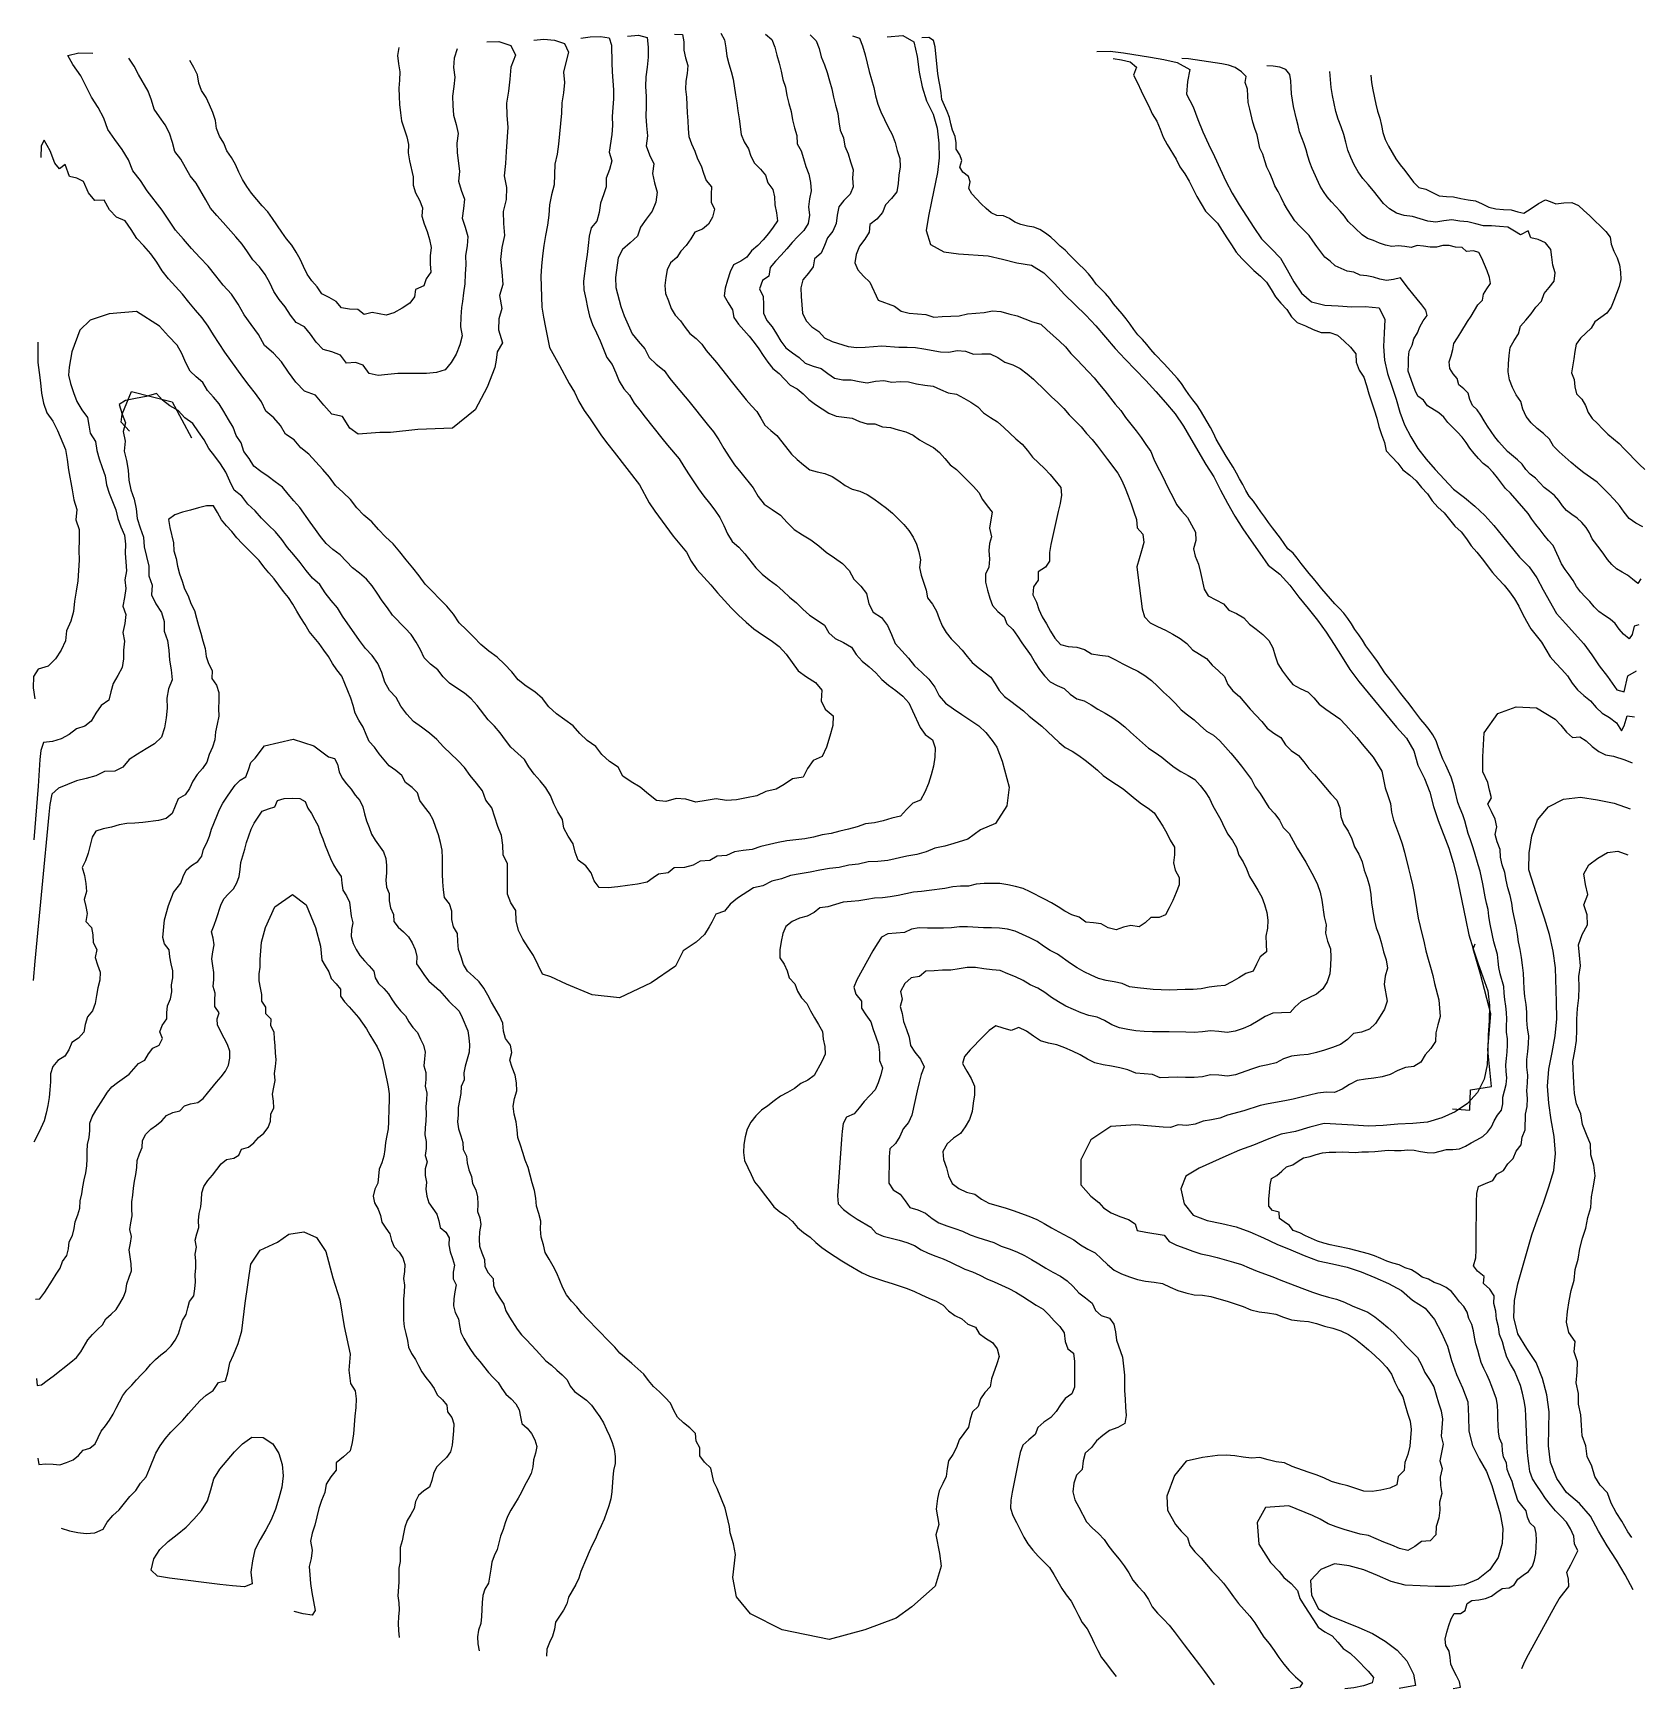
# Model space of a CAD drawing. Extents: x 2403 to 3303, y 1591 to 2515.
import ezdxf

# ---------------------------------------------------------------- set-up
doc = ezdxf.new("R2010")
doc.units = 0
doc.header["$MEASUREMENT"] = 0
doc.layers.add('TOPO', color=7, linetype='CONTINUOUS')

msp = doc.modelspace()

# ---------------------------------------------------------------- linework, layer by layer
at = {"layer": 'TOPO', "color": 0}
for p, q in [((2761.396, 2514.554, 510), (2765.903, 2514.382, 510)), ((2787.265, 2515.232, 500), (2789.329, 2511.465, 500)), ((2812.164, 2514.73, 490), (2815.713, 2511.623, 490)), ((2607.429, 2507.196, 570), (2606.684, 2502.725, 570)), ((2639.995, 2506.398, 560), (2638.327, 2501.286, 560)), ((2656.627, 2510.272, 550), (2663.38, 2510.552, 550)), ((2663.38, 2510.552, 550), (2670.057, 2508.282, 550)), ((2670.057, 2508.282, 550), (2672.59, 2502.957, 550)), ((2682.819, 2511.342, 540), (2688.511, 2511.837, 540)), ((2688.511, 2511.837, 540), (2694.319, 2511.338, 540)), ((2694.319, 2511.338, 540), (2699.894, 2509.472, 540)), ((2699.894, 2509.472, 540), (2702.101, 2504.543, 540)), ((2709.011, 2512.413, 530), (2714.31, 2513.246, 530)), ((2714.31, 2513.246, 530), (2719.977, 2513.264, 530)), ((2719.977, 2513.264, 530), (2724.97, 2512.536, 530)), ((2724.97, 2512.536, 530), (2726.256, 2508.48, 530)), ((2726.256, 2508.48, 530), (2726.407, 2498.581, 530)), ((2735.203, 2513.483, 520), (2741.181, 2514.071, 520)), ((2741.181, 2514.071, 520), (2746.146, 2512.749, 520)), ((2746.146, 2512.749, 520), (2746.581, 2507.477, 520)), ((2746.581, 2507.477, 520), (2746.635, 2501.746, 520)), ((2765.903, 2514.382, 510), (2766.571, 2510.426, 510)), ((2766.571, 2510.426, 510), (2766.499, 2505.633, 510)), ((2766.499, 2505.633, 510), (2767.565, 2501.381, 510)), ((2789.329, 2511.465, 500), (2789.995, 2506.982, 500)), ((2789.995, 2506.982, 500), (2790.584, 2502.446, 500)), ((2815.713, 2511.623, 490), (2817.317, 2507.369, 490)), ((2817.317, 2507.369, 490), (2818.418, 2502.851, 490)), ((2837.064, 2514.228, 480), (2840.464, 2510.928, 480)), ((2840.464, 2510.928, 480), (2842.082, 2506.576, 480)), ((2842.082, 2506.576, 480), (2843.253, 2501.975, 480)), ((2860.594, 2513.708, 470), (2864.6, 2512.466, 470)), ((2864.6, 2512.466, 470), (2866.359, 2508.093, 470)), ((2866.359, 2508.093, 470), (2867.672, 2503.185, 470)), ((2880.014, 2513.13, 460), (2888.796, 2513.866, 460)), ((2888.796, 2513.866, 460), (2894.962, 2510.423, 460)), ((2894.962, 2510.423, 460), (2896.797, 2502.248, 460)), ((2903.321, 2512.862, 450), (2899.434, 2512.552, 450)), ((2905.944, 2511.192, 450), (2903.321, 2512.862, 450)), ((2906.73, 2507.511, 450), (2905.944, 2511.192, 450)), ((2907.172, 2503.609, 450), (2906.73, 2507.511, 450)), ((2422.845, 2502.808, 550), (2428.858, 2504.224, 550)), ((2425.507, 2497.671, 550), (2422.845, 2502.808, 550)), ((2430.05, 2491.429, 550), (2425.507, 2497.671, 550)), ((2428.858, 2504.224, 550), (2436.634, 2504, 550)), ((2459.758, 2496.857, 560), (2456.78, 2501.291, 560)), ((2462.284, 2492.163, 560), (2459.758, 2496.857, 560)), ((2493.11, 2496.008, 570), (2490.812, 2499.965, 570)), ((2606.684, 2502.725, 570), (2607.293, 2498.162, 570)), ((2607.293, 2498.162, 570), (2608.009, 2493.589, 570)), ((2638.327, 2501.286, 560), (2638.061, 2496, 560)), ((2670.049, 2496.288, 550), (2669.372, 2489.5, 550)), ((2672.59, 2502.957, 550), (2670.049, 2496.288, 550)), ((2700.652, 2498.891, 540), (2699.484, 2493.367, 540)), ((2702.101, 2504.543, 540), (2700.652, 2498.891, 540)), ((2726.407, 2498.581, 530), (2726.539, 2493.596, 530)), ((2746.138, 2496.302, 520), (2745.324, 2490.824, 520)), ((2746.635, 2501.746, 520), (2746.138, 2496.302, 520)), ((2767.565, 2501.381, 510), (2768.748, 2497.125, 510)), ((2768.748, 2497.125, 510), (2768.396, 2492.747, 510)), ((2790.584, 2502.446, 500), (2791.664, 2498.097, 500)), ((2791.664, 2498.097, 500), (2792.965, 2493.829, 500)), ((2818.418, 2502.851, 490), (2819.808, 2498.415, 490)), ((2819.808, 2498.415, 490), (2820.868, 2493.904, 490)), ((2843.253, 2501.975, 480), (2844.987, 2497.598, 480)), ((2844.987, 2497.598, 480), (2846.52, 2493.151, 480)), ((2867.672, 2503.185, 470), (2868.83, 2498.418, 470)), ((2868.83, 2498.418, 470), (2869.998, 2493.886, 470)), ((2896.797, 2502.248, 460), (2897.964, 2493.441, 460)), ((2908.263, 2492.696, 450), (2907.172, 2503.609, 450)), ((2997.033, 2505.025, 460), (3004.457, 2505.167, 460)), ((3004.457, 2505.167, 460), (3011.939, 2504.143, 460)), ((3006.149, 2501.126, 450), (3010.87, 2500.324, 450)), ((3010.87, 2500.324, 450), (3015.606, 2499.187, 450)), ((3011.939, 2504.143, 460), (3026.92, 2501.732, 460)), ((3015.606, 2499.187, 450), (3019.103, 2496.275, 450)), ((3019.103, 2496.275, 450), (3017.581, 2491.824, 450)), ((3026.92, 2501.732, 460), (3034.413, 2500.453, 460)), ((3034.413, 2500.453, 460), (3041.916, 2498.784, 460)), ((3041.916, 2498.784, 460), (3048.997, 2494.876, 460)), ((3048.193, 2500.959, 470), (3044.48, 2500.972, 470)), ((3055.647, 2499.843, 470), (3048.193, 2500.959, 470)), ((3066.832, 2498.018, 470), (3055.647, 2499.843, 470)), ((3070.557, 2497.319, 470), (3066.832, 2498.018, 470)), ((3074.261, 2496.052, 470), (3070.557, 2497.319, 470)), ((3077.827, 2493.7, 470), (3074.261, 2496.052, 470)), ((3095.533, 2496.855, 480), (3091.928, 2496.919, 480)), ((3099.141, 2496.228, 480), (3095.533, 2496.855, 480)), ((3102.503, 2494.852, 480), (3099.141, 2496.228, 480)), ((2433.075, 2485.395, 550), (2430.05, 2491.429, 550)), ((2467.549, 2482.825, 560), (2462.284, 2492.163, 560)), ((2495.167, 2491.93, 570), (2493.11, 2496.008, 570)), ((2495.885, 2487.352, 570), (2495.167, 2491.93, 570)), ((2497.442, 2483.136, 570), (2495.885, 2487.352, 570)), ((2607.842, 2489.036, 570), (2607.551, 2484.466, 570)), ((2608.009, 2493.589, 570), (2607.842, 2489.036, 570)), ((2638.061, 2496, 560), (2638.733, 2490.686, 560)), ((2638.733, 2490.686, 560), (2638.164, 2485.394, 560)), ((2669.372, 2489.5, 550), (2668.727, 2482.782, 550)), ((2699.903, 2487.616, 540), (2699.386, 2481.905, 540)), ((2699.484, 2493.367, 540), (2699.903, 2487.616, 540)), ((2726.539, 2493.596, 530), (2726.925, 2488.61, 530)), ((2726.925, 2488.61, 530), (2727.273, 2483.622, 530)), ((2745.324, 2490.824, 520), (2745.123, 2485.339, 520)), ((2767.642, 2488.336, 510), (2767.543, 2483.938, 510)), ((2768.396, 2492.747, 510), (2767.642, 2488.336, 510)), ((2792.965, 2493.829, 500), (2794.017, 2489.496, 500)), ((2794.017, 2489.496, 500), (2795.444, 2480.699, 500)), ((2820.868, 2493.904, 490), (2821.74, 2489.364, 490)), ((2821.74, 2489.364, 490), (2823.268, 2484.966, 490)), ((2846.52, 2493.151, 480), (2847.847, 2488.631, 480)), ((2847.847, 2488.631, 480), (2849.09, 2484.09, 480)), ((2869.998, 2493.886, 470), (2872.502, 2484.793, 470)), ((2897.964, 2493.441, 460), (2899.517, 2485.244, 460)), ((2908.813, 2489.07, 450), (2908.263, 2492.696, 450)), ((2909.691, 2485.508, 450), (2908.813, 2489.07, 450)), ((3017.581, 2491.824, 450), (3019.81, 2487.391, 450)), ((3019.81, 2487.391, 450), (3021.699, 2482.948, 450)), ((3047.565, 2488.305, 460), (3047.073, 2481.193, 460)), ((3048.997, 2494.876, 460), (3047.565, 2488.305, 460)), ((3080.413, 2490.965, 470), (3077.827, 2493.7, 470)), ((3079.914, 2487.612, 470), (3080.413, 2490.965, 470)), ((3081.159, 2483.977, 470), (3079.914, 2487.612, 470)), ((3104.84, 2492.162, 480), (3102.503, 2494.852, 480)), ((3105.348, 2488.642, 480), (3104.84, 2492.162, 480)), ((3105.432, 2484.948, 480), (3105.348, 2488.642, 480)), ((3127.403, 2489.329, 490), (3127.086, 2493.837, 490)), ((3127.863, 2484.831, 490), (3127.403, 2489.329, 490)), ((3149.957, 2491.727, 500), (3150.429, 2487.653, 500)), ((3150.429, 2487.653, 500), (3151.142, 2483.613, 500)), ((2436.046, 2479.462, 550), (2433.075, 2485.395, 550)), ((2439.644, 2473.657, 550), (2436.046, 2479.462, 550)), ((2469.409, 2477.88, 560), (2467.549, 2482.825, 560)), ((2470.919, 2472.841, 560), (2469.409, 2477.88, 560)), ((2499.964, 2479.277, 570), (2497.442, 2483.136, 570)), ((2501.903, 2475.11, 570), (2499.964, 2479.277, 570)), ((2607.551, 2484.466, 570), (2607.649, 2479.876, 570)), ((2607.649, 2479.876, 570), (2607.898, 2475.291, 570)), ((2638.164, 2485.394, 560), (2637.462, 2480.092, 560)), ((2637.462, 2480.092, 560), (2637.549, 2474.75, 560)), ((2668.727, 2482.782, 550), (2667.523, 2476.059, 550)), ((2699.386, 2481.905, 540), (2698.508, 2476.217, 540)), ((2727.249, 2478.631, 530), (2726.93, 2473.64, 530)), ((2727.273, 2483.622, 530), (2727.249, 2478.631, 530)), ((2745.123, 2485.339, 520), (2745.472, 2479.845, 520)), ((2745.472, 2479.845, 520), (2745.585, 2474.348, 520)), ((2767.543, 2483.938, 510), (2768.008, 2479.538, 510)), ((2768.008, 2479.538, 510), (2768.474, 2470.72, 510)), ((2795.444, 2480.699, 500), (2796.085, 2476.282, 500)), ((2823.268, 2484.966, 490), (2824.106, 2480.414, 490)), ((2824.106, 2480.414, 490), (2825.158, 2475.886, 490)), ((2849.09, 2484.09, 480), (2850.141, 2479.502, 480)), ((2850.141, 2479.502, 480), (2851.193, 2474.912, 480)), ((2872.502, 2484.793, 470), (2873.569, 2480.202, 470)), ((2873.569, 2480.202, 470), (2874.802, 2475.648, 470)), ((2899.517, 2485.244, 460), (2902.014, 2477.471, 460)), ((2910.236, 2481.885, 450), (2909.691, 2485.508, 450)), ((2910.539, 2478.237, 450), (2910.236, 2481.885, 450)), ((2911.96, 2474.881, 450), (2910.539, 2478.237, 450)), ((3021.699, 2482.948, 450), (3023.907, 2478.751, 450)), ((3023.907, 2478.751, 450), (3026.074, 2474.497, 450)), ((3047.073, 2481.193, 460), (3050.738, 2474.147, 460)), ((3081.403, 2480.193, 470), (3081.159, 2483.977, 470)), ((3081.581, 2476.41, 470), (3081.403, 2480.193, 470)), ((3105.694, 2481.314, 480), (3105.432, 2484.948, 480)), ((3106.165, 2477.745, 480), (3105.694, 2481.314, 480)), ((3106.809, 2474.196, 480), (3106.165, 2477.745, 480)), ((3128.546, 2480.365, 490), (3127.863, 2484.831, 490)), ((3129.465, 2475.938, 490), (3128.546, 2480.365, 490)), ((3151.142, 2483.613, 500), (3152.682, 2475.547, 500)), ((2442.825, 2467.665, 550), (2439.644, 2473.657, 550)), ((2473.971, 2468.445, 560), (2470.919, 2472.841, 560)), ((2477.116, 2464.058, 560), (2473.971, 2468.445, 560)), ((2503.678, 2470.868, 570), (2501.903, 2475.11, 570)), ((2505.103, 2466.509, 570), (2503.678, 2470.868, 570)), ((2607.898, 2475.291, 570), (2608.373, 2470.725, 570)), ((2608.373, 2470.725, 570), (2609.056, 2466.192, 570)), ((2637.549, 2474.75, 560), (2638.053, 2469.428, 560)), ((2638.053, 2469.428, 560), (2639.497, 2464.262, 560)), ((2667.523, 2476.059, 550), (2667.705, 2469.31, 550)), ((2667.705, 2469.31, 550), (2668.322, 2462.705, 550)), ((2698.237, 2470.479, 540), (2697.816, 2464.753, 540)), ((2698.508, 2476.217, 540), (2698.237, 2470.479, 540)), ((2726.93, 2473.64, 530), (2726.639, 2468.651, 530)), ((2726.639, 2468.651, 530), (2726.803, 2463.671, 530)), ((2745.585, 2474.348, 520), (2745.342, 2468.852, 520)), ((2745.342, 2468.852, 520), (2745.692, 2463.375, 520)), ((2768.474, 2470.72, 510), (2768.872, 2466.323, 510)), ((2796.085, 2476.282, 500), (2796.625, 2471.836, 500)), ((2796.625, 2471.836, 500), (2797.491, 2467.464, 500)), ((2825.158, 2475.886, 490), (2826.405, 2471.398, 490)), ((2826.405, 2471.398, 490), (2827.145, 2466.843, 490)), ((2851.193, 2474.912, 480), (2852.533, 2470.392, 480)), ((2852.533, 2470.392, 480), (2853.099, 2465.709, 480)), ((2874.802, 2475.648, 470), (2876.485, 2471.266, 470)), ((2876.485, 2471.266, 470), (2878.621, 2467.062, 470)), ((2902.014, 2477.471, 460), (2905.629, 2470.006, 460)), ((2905.629, 2470.006, 460), (2907.89, 2462.093, 460)), ((2913.57, 2471.555, 450), (2911.96, 2474.881, 450)), ((2914.89, 2468.134, 450), (2913.57, 2471.555, 450)), ((3026.074, 2474.497, 450), (3028.002, 2470.145, 450)), ((3028.002, 2470.145, 450), (3030.508, 2466.072, 450)), ((3050.738, 2474.147, 460), (3053.438, 2467.071, 460)), ((3082.396, 2472.778, 470), (3081.581, 2476.41, 470)), ((3084.078, 2465.439, 470), (3082.396, 2472.778, 470)), ((3108.532, 2467.19, 480), (3106.809, 2474.196, 480)), ((3130.521, 2471.541, 490), (3129.465, 2475.938, 490)), ((3131.796, 2467.21, 490), (3130.521, 2471.541, 490)), ((3152.682, 2475.547, 500), (3153.685, 2471.571, 500)), ((3153.685, 2471.571, 500), (3154.909, 2467.661, 500)), ((2445.051, 2461.383, 550), (2442.825, 2467.665, 550)), ((2448.961, 2455.819, 550), (2445.051, 2461.383, 550)), ((2479.549, 2459.281, 560), (2477.116, 2464.058, 560)), ((2481.103, 2454.17, 560), (2479.549, 2459.281, 560)), ((2505.717, 2461.9, 570), (2505.103, 2466.509, 570)), ((2507.42, 2457.768, 570), (2505.717, 2461.9, 570)), ((2609.056, 2466.192, 570), (2610.395, 2461.776, 570)), ((2610.395, 2461.776, 570), (2611.971, 2457.412, 570)), ((2639.497, 2464.262, 560), (2640.647, 2459.125, 560)), ((2640.647, 2459.125, 560), (2639.894, 2453.805, 560)), ((2668.322, 2462.705, 550), (2667.311, 2449.196, 550)), ((2697.816, 2464.753, 540), (2696.684, 2453.311, 540)), ((2726.803, 2463.671, 530), (2726.361, 2458.661, 530)), ((2745.692, 2463.375, 520), (2746.197, 2457.895, 520)), ((2768.872, 2466.323, 510), (2769.001, 2461.875, 510)), ((2769.001, 2461.875, 510), (2769.421, 2457.477, 510)), ((2797.491, 2467.464, 500), (2798.474, 2458.629, 500)), ((2827.145, 2466.843, 490), (2828.27, 2462.392, 490)), ((2828.27, 2462.392, 490), (2829.676, 2458.078, 490)), ((2853.099, 2465.709, 480), (2853.779, 2461.102, 480)), ((2853.779, 2461.102, 480), (2855.748, 2456.839, 480)), ((2878.621, 2467.062, 470), (2880.64, 2462.805, 470)), ((2880.64, 2462.805, 470), (2882.771, 2458.574, 470)), ((2907.89, 2462.093, 460), (2908.93, 2453.855, 460)), ((2915.642, 2464.555, 450), (2914.89, 2468.134, 450)), ((2916.406, 2460.977, 450), (2915.642, 2464.555, 450)), ((2917.922, 2457.603, 450), (2916.406, 2460.977, 450)), ((3030.508, 2466.072, 450), (3032.304, 2461.656, 450)), ((3032.304, 2461.656, 450), (3034.104, 2457.226, 450)), ((3053.438, 2467.071, 460), (3056.157, 2460.069, 460)), ((3056.157, 2460.069, 460), (3059.383, 2453.213, 460)), ((3085.228, 2461.885, 470), (3084.078, 2465.439, 470)), ((3086.493, 2458.353, 470), (3085.228, 2461.885, 470)), ((3109.359, 2463.676, 480), (3108.532, 2467.19, 480)), ((3110.214, 2460.173, 480), (3109.359, 2463.676, 480)), ((3112.683, 2453.393, 480), (3110.214, 2460.173, 480)), ((3133.393, 2462.978, 490), (3131.796, 2467.21, 490)), ((3134.891, 2458.718, 490), (3133.393, 2462.978, 490)), ((3154.909, 2467.661, 500), (3155.83, 2463.661, 500)), ((3155.83, 2463.661, 500), (3156.725, 2459.651, 500)), ((3156.725, 2459.651, 500), (3157.951, 2455.745, 500)), ((2407.958, 2452.327, 540), (2407.694, 2445.77, 540)), ((2409.524, 2455.482, 540), (2407.958, 2452.327, 540)), ((2412.874, 2449.576, 540), (2409.524, 2455.482, 540)), ((2453.105, 2450.337, 550), (2448.961, 2455.819, 550)), ((2456.575, 2444.469, 550), (2453.105, 2450.337, 550)), ((2482.559, 2449.138, 560), (2481.103, 2454.17, 560)), ((2509.741, 2453.805, 570), (2507.42, 2457.768, 570)), ((2511.562, 2449.581, 570), (2509.741, 2453.805, 570)), ((2611.971, 2457.412, 570), (2612.863, 2452.988, 570)), ((2612.863, 2452.988, 570), (2612.619, 2448.436, 570)), ((2639.894, 2453.805, 560), (2639.986, 2448.516, 560)), ((2696.684, 2453.311, 540), (2695.772, 2447.65, 540)), ((2726.361, 2458.661, 530), (2724.966, 2448.687, 530)), ((2746.197, 2457.895, 520), (2745.598, 2452.391, 520)), ((2745.598, 2452.391, 520), (2747.372, 2447.243, 520)), ((2769.421, 2457.477, 510), (2770.893, 2453.349, 510)), ((2770.893, 2453.349, 510), (2772.753, 2449.31, 510)), ((2798.474, 2458.629, 500), (2800.191, 2454.473, 500)), ((2800.191, 2454.473, 500), (2802.662, 2450.653, 500)), ((2802.662, 2450.653, 500), (2803.996, 2446.496, 500)), ((2829.676, 2458.078, 490), (2829.735, 2453.335, 490)), ((2829.735, 2453.335, 490), (2832.091, 2449.449, 490)), ((2855.748, 2456.839, 480), (2856.371, 2452.164, 480)), ((2856.371, 2452.164, 480), (2858.335, 2447.884, 480)), ((2882.771, 2458.574, 470), (2884.512, 2454.224, 470)), ((2884.512, 2454.224, 470), (2885.569, 2449.635, 470)), ((2908.93, 2453.855, 460), (2909.121, 2445.571, 460)), ((2918.533, 2454.037, 450), (2917.922, 2457.603, 450)), ((2918.46, 2450.359, 450), (2918.533, 2454.037, 450)), ((2920.616, 2447.332, 450), (2918.46, 2450.359, 450)), ((3034.104, 2457.226, 450), (3036.371, 2453.029, 450)), ((3036.371, 2453.029, 450), (3041.258, 2444.841, 450)), ((3059.383, 2453.213, 460), (3062.636, 2446.359, 460)), ((3087.199, 2454.63, 470), (3086.493, 2458.353, 470)), ((3088.088, 2450.972, 470), (3087.199, 2454.63, 470)), ((3089.685, 2447.558, 470), (3088.088, 2450.972, 470)), ((3113.838, 2449.974, 480), (3112.683, 2453.393, 480)), ((3114.843, 2446.508, 480), (3113.838, 2449.974, 480)), ((3135.951, 2454.324, 490), (3134.891, 2458.718, 490)), ((3137.15, 2449.962, 490), (3135.951, 2454.324, 490)), ((3138.771, 2445.754, 490), (3137.15, 2449.962, 490)), ((3157.951, 2455.745, 500), (3159.892, 2452.117, 500)), ((3159.892, 2452.117, 500), (3161.883, 2448.52, 500)), ((2415.526, 2442.565, 540), (2412.874, 2449.576, 540)), ((2418.193, 2439.419, 540), (2415.526, 2442.565, 540)), ((2421.32, 2441.964, 540), (2418.193, 2439.419, 540)), ((2423.751, 2435.154, 540), (2421.32, 2441.964, 540)), ((2459.056, 2438.328, 550), (2456.575, 2444.469, 550)), ((2485.813, 2444.846, 560), (2482.559, 2449.138, 560)), ((2488.522, 2440.23, 560), (2485.813, 2444.846, 560)), ((2514.04, 2445.752, 570), (2511.562, 2449.581, 570)), ((2516.411, 2441.854, 570), (2514.04, 2445.752, 570)), ((2518.295, 2437.661, 570), (2516.411, 2441.854, 570)), ((2612.619, 2448.436, 570), (2613.518, 2443.938, 570)), ((2613.518, 2443.938, 570), (2615.563, 2434.943, 570)), ((2639.986, 2448.516, 560), (2641.397, 2437.953, 560)), ((2667.09, 2442.382, 550), (2666.205, 2435.533, 550)), ((2667.311, 2449.196, 550), (2667.09, 2442.382, 550)), ((2694.578, 2442.041, 540), (2694.435, 2436.282, 540)), ((2695.772, 2447.65, 540), (2694.578, 2442.041, 540)), ((2724.966, 2448.687, 530), (2726.293, 2444.008, 530)), ((2726.293, 2444.008, 530), (2725.084, 2439.151, 530)), ((2747.372, 2447.243, 520), (2749.889, 2442.226, 520)), ((2749.889, 2442.226, 520), (2749.112, 2436.923, 520)), ((2772.753, 2449.31, 510), (2774.16, 2445.108, 510)), ((2774.16, 2445.108, 510), (2776.206, 2441.198, 510)), ((2776.206, 2441.198, 510), (2777.478, 2436.947, 510)), ((2803.996, 2446.496, 500), (2806.013, 2442.63, 500)), ((2806.013, 2442.63, 500), (2809.272, 2439.286, 500)), ((2832.091, 2449.449, 490), (2833.328, 2445.135, 490)), ((2833.328, 2445.135, 490), (2834.578, 2440.729, 490)), ((2834.578, 2440.729, 490), (2836.394, 2436.484, 490)), ((2858.335, 2447.884, 480), (2859.605, 2443.355, 480)), ((2859.605, 2443.355, 480), (2861.036, 2438.841, 480)), ((2885.569, 2449.635, 470), (2887.072, 2445.158, 470)), ((2887.072, 2445.158, 470), (2887.357, 2440.497, 470)), ((2909.121, 2445.571, 460), (2908.052, 2437.412, 460)), ((2920.559, 2440.431, 450), (2921.717, 2444.118, 450)), ((2921.717, 2444.118, 450), (2920.616, 2447.332, 450)), ((3041.258, 2444.841, 450), (3043.365, 2440.564, 450)), ((3043.365, 2440.564, 450), (3046.117, 2436.653, 450)), ((3062.636, 2446.359, 460), (3068.983, 2432.603, 460)), ((3090.833, 2443.962, 470), (3089.685, 2447.558, 470)), ((3091.903, 2440.343, 470), (3090.833, 2443.962, 470)), ((3115.861, 2443.048, 480), (3114.843, 2446.508, 480)), ((3117.207, 2439.701, 480), (3115.861, 2443.048, 480)), ((3140.734, 2441.678, 490), (3138.771, 2445.754, 490)), ((3142.899, 2437.703, 490), (3140.734, 2441.678, 490)), ((3161.883, 2448.52, 500), (3163.933, 2444.963, 500)), ((3163.933, 2444.963, 500), (3166.327, 2441.647, 500)), ((3166.327, 2441.647, 500), (3168.889, 2438.443, 500)), ((2427.864, 2434.33, 540), (2423.751, 2435.154, 540)), ((2431.594, 2432.472, 540), (2427.864, 2434.33, 540)), ((2434.227, 2426.03, 540), (2431.594, 2432.472, 540)), ((2463.413, 2432.973, 550), (2459.056, 2438.328, 550)), ((2467.09, 2427.236, 550), (2463.413, 2432.973, 550)), ((2491.072, 2435.57, 560), (2488.522, 2440.23, 560)), ((2494.42, 2431.384, 560), (2491.072, 2435.57, 560)), ((2499.715, 2422.16, 560), (2494.42, 2431.384, 560)), ((2520.317, 2433.53, 570), (2518.295, 2437.661, 570)), ((2522.581, 2429.534, 570), (2520.317, 2433.53, 570)), ((2615.563, 2434.943, 570), (2615.479, 2430.358, 570)), ((2641.397, 2437.953, 560), (2640.876, 2432.585, 560)), ((2640.876, 2432.585, 560), (2642.289, 2427.544, 560)), ((2666.205, 2435.533, 550), (2667.549, 2429.062, 550)), ((2694.435, 2436.282, 540), (2694.132, 2430.552, 540)), ((2723.221, 2434.231, 530), (2723.131, 2429.41, 530)), ((2725.084, 2439.151, 530), (2723.221, 2434.231, 530)), ((2749.112, 2436.923, 520), (2750.103, 2431.659, 520)), ((2750.103, 2431.659, 520), (2751.674, 2426.354, 520)), ((2777.478, 2436.947, 510), (2779.093, 2432.89, 510)), ((2779.093, 2432.89, 510), (2782.028, 2429.476, 510)), ((2809.272, 2439.286, 500), (2812.092, 2435.84, 500)), ((2812.092, 2435.84, 500), (2813.523, 2431.71, 500)), ((2813.523, 2431.71, 500), (2816.148, 2427.998, 500)), ((2836.394, 2436.484, 490), (2837.304, 2431.889, 490)), ((2837.304, 2431.889, 490), (2837.66, 2427.247, 490)), ((2861.036, 2438.841, 480), (2860.679, 2434.172, 480)), ((2860.679, 2434.172, 480), (2861.142, 2429.4, 480)), ((2886.516, 2435.878, 470), (2886.155, 2431.183, 470)), ((2887.357, 2440.497, 470), (2886.516, 2435.878, 470)), ((2908.052, 2437.412, 460), (2904.78, 2421.19, 460)), ((2922.211, 2437.596, 450), (2920.559, 2440.431, 450)), ((2925.429, 2435.213, 450), (2922.211, 2437.596, 450)), ((2926.378, 2432.115, 450), (2925.429, 2435.213, 450)), ((2925.614, 2428.45, 450), (2926.378, 2432.115, 450)), ((3046.117, 2436.653, 450), (3048.513, 2432.54, 450)), ((3048.513, 2432.54, 450), (3052.789, 2424.02, 450)), ((3068.983, 2432.603, 460), (3072.539, 2425.915, 460)), ((3093.639, 2437.01, 470), (3091.903, 2440.343, 470)), ((3095.045, 2433.506, 470), (3093.639, 2437.01, 470)), ((3096.398, 2429.98, 470), (3095.045, 2433.506, 470)), ((3121.717, 2429.857, 480), (3117.207, 2439.701, 480)), ((3145.579, 2434.081, 490), (3142.899, 2437.703, 490)), ((3148.538, 2430.655, 490), (3145.579, 2434.081, 490)), ((3168.889, 2438.443, 500), (3173.869, 2431.921, 500)), ((3173.869, 2431.921, 500), (3176.763, 2429.038, 500)), ((2437.825, 2421.755, 540), (2434.227, 2426.03, 540)), ((2475.343, 2416.45, 550), (2467.09, 2427.236, 550)), ((2502.444, 2417.573, 560), (2499.715, 2422.16, 560)), ((2525.325, 2425.88, 570), (2522.581, 2429.534, 570)), ((2528.303, 2422.39, 570), (2525.325, 2425.88, 570)), ((2531.266, 2418.893, 570), (2528.303, 2422.39, 570)), ((2615.479, 2430.358, 570), (2616.871, 2426.059, 570)), ((2616.871, 2426.059, 570), (2619.124, 2421.904, 570)), ((2642.289, 2427.544, 560), (2644.236, 2422.612, 560)), ((2644.236, 2422.612, 560), (2643.563, 2417.305, 560)), ((2667.397, 2422.424, 550), (2665.805, 2415.575, 550)), ((2667.549, 2429.062, 550), (2667.397, 2422.424, 550)), ((2692.648, 2425.001, 540), (2691.66, 2419.355, 540)), ((2694.132, 2430.552, 540), (2692.648, 2425.001, 540)), ((2721.652, 2424.923, 530), (2719.974, 2420.318, 530)), ((2723.131, 2429.41, 530), (2721.652, 2424.923, 530)), ((2751.674, 2426.354, 520), (2750.973, 2420.859, 520)), ((2782.028, 2429.476, 510), (2781.799, 2425.23, 510)), ((2781.799, 2425.23, 510), (2781.807, 2420.862, 510)), ((2816.148, 2427.998, 500), (2817.158, 2423.743, 500)), ((2817.158, 2423.743, 500), (2817.369, 2419.326, 500)), ((2836.633, 2422.721, 490), (2836.18, 2418.172, 490)), ((2837.66, 2427.247, 490), (2836.633, 2422.721, 490)), ((2859.436, 2425.288, 480), (2855.939, 2421.853, 480)), ((2861.142, 2429.4, 480), (2859.436, 2425.288, 480)), ((2882.498, 2422.825, 470), (2879.189, 2419.282, 470)), ((2885.407, 2426.548, 470), (2882.498, 2422.825, 470)), ((2886.155, 2431.183, 470), (2885.407, 2426.548, 470)), ((2927.351, 2425.469, 450), (2925.614, 2428.45, 450)), ((2929.903, 2422.715, 450), (2927.351, 2425.469, 450)), ((2932.57, 2419.996, 450), (2929.903, 2422.715, 450)), ((3052.789, 2424.02, 450), (3055.327, 2419.968, 450)), ((3072.539, 2425.915, 460), (3076.459, 2419.434, 460)), ((3098.305, 2426.745, 470), (3096.398, 2429.98, 470)), ((3100.006, 2423.388, 470), (3098.305, 2426.745, 470)), ((3101.51, 2419.921, 470), (3100.006, 2423.388, 470)), ((3123.501, 2426.732, 480), (3121.717, 2429.857, 480)), ((3125.669, 2423.841, 480), (3123.501, 2426.732, 480)), ((3127.958, 2421.051, 480), (3125.669, 2423.841, 480)), ((3151.448, 2427.195, 490), (3148.538, 2430.655, 490)), ((3154.274, 2423.67, 490), (3151.448, 2427.195, 490)), ((3157.094, 2420.139, 490), (3154.274, 2423.67, 490)), ((3176.763, 2429.038, 500), (3180.712, 2428.032, 500)), ((3180.712, 2428.032, 500), (3184.411, 2426.234, 500)), ((3184.411, 2426.234, 500), (3188.122, 2424.409, 500)), ((3188.122, 2424.409, 500), (3192.135, 2423.968, 500)), ((3192.135, 2423.968, 500), (3196.178, 2423.793, 500)), ((3196.178, 2423.793, 500), (3200.221, 2422.957, 500)), ((3200.221, 2422.957, 500), (3204.271, 2422.093, 500)), ((3204.271, 2422.093, 500), (3208.343, 2421.515, 500)), ((3243.567, 2420.029, 500), (3247.474, 2422.219, 500)), ((3247.474, 2422.219, 500), (3250.01, 2421.234, 500)), ((2443.117, 2421.968, 540), (2437.825, 2421.755, 540)), ((2445.964, 2416.568, 540), (2443.117, 2421.968, 540)), ((2449.842, 2412.51, 540), (2445.964, 2416.568, 540)), ((2479.137, 2410.858, 550), (2475.343, 2416.45, 550)), ((2505.878, 2413.49, 560), (2502.444, 2417.573, 560)), ((2509.394, 2409.463, 560), (2505.878, 2413.49, 560)), ((2534.337, 2415.49, 570), (2531.266, 2418.893, 570)), ((2537.047, 2411.794, 570), (2534.337, 2415.49, 570)), ((2619.124, 2421.904, 570), (2620.684, 2417.653, 570)), ((2620.684, 2417.653, 570), (2620.306, 2413.111, 570)), ((2620.306, 2413.111, 570), (2621.546, 2408.732, 570)), ((2643.563, 2417.305, 560), (2642.929, 2411.981, 560)), ((2665.805, 2415.575, 550), (2665.983, 2408.918, 550)), ((2691.151, 2413.623, 540), (2690.407, 2407.927, 540)), ((2691.66, 2419.355, 540), (2691.151, 2413.623, 540)), ((2719.28, 2415.15, 530), (2718.037, 2410.313, 530)), ((2719.974, 2420.318, 530), (2719.28, 2415.15, 530)), ((2748.897, 2415.737, 520), (2745.618, 2411.302, 520)), ((2750.973, 2420.859, 520), (2748.897, 2415.737, 520)), ((2781.807, 2420.862, 510), (2783.601, 2416.86, 510)), ((2783.601, 2416.86, 510), (2782.552, 2412.547, 510)), ((2817.369, 2419.326, 500), (2818.294, 2414.962, 500)), ((2818.294, 2414.962, 500), (2818.79, 2410.511, 500)), ((2836.67, 2413.562, 490), (2835.871, 2408.953, 490)), ((2836.18, 2418.172, 490), (2836.67, 2413.562, 490)), ((2852.071, 2413.659, 480), (2851.567, 2408.94, 480)), ((2852.987, 2418.333, 480), (2852.071, 2413.659, 480)), ((2855.939, 2421.853, 480), (2852.987, 2418.333, 480)), ((2877.409, 2415.053, 470), (2874.346, 2411.425, 470)), ((2879.189, 2419.282, 470), (2877.409, 2415.053, 470)), ((2903.121, 2413.102, 460), (2901.755, 2404.937, 460)), ((2904.78, 2421.19, 460), (2903.121, 2413.102, 460)), ((2935.272, 2417.311, 450), (2932.57, 2419.996, 450)), ((2938.054, 2414.799, 450), (2935.272, 2417.311, 450)), ((2941.256, 2413.376, 450), (2938.054, 2414.799, 450)), ((2944.971, 2413.252, 450), (2941.256, 2413.376, 450)), ((2948.25, 2411.772, 450), (2944.971, 2413.252, 450)), ((3055.327, 2419.968, 450), (3057.73, 2415.852, 450)), ((3057.73, 2415.852, 450), (3061.089, 2412.461, 450)), ((3076.459, 2419.434, 460), (3084.691, 2406.698, 460)), ((3103.391, 2416.667, 470), (3101.51, 2419.921, 470)), ((3105.484, 2413.521, 470), (3103.391, 2416.667, 470)), ((3107.605, 2410.402, 470), (3105.484, 2413.521, 470)), ((3130.365, 2418.366, 480), (3127.958, 2421.051, 480)), ((3132.841, 2415.742, 480), (3130.365, 2418.366, 480)), ((3135.183, 2413, 480), (3132.841, 2415.742, 480)), ((3137.371, 2410.122, 480), (3135.183, 2413, 480)), ((3160.41, 2417.048, 490), (3157.094, 2420.139, 490)), ((3164.315, 2414.79, 490), (3160.41, 2417.048, 490)), ((3168.634, 2413.429, 490), (3164.315, 2414.79, 490)), ((3173.147, 2412.886, 490), (3168.634, 2413.429, 490)), ((3177.412, 2411.543, 490), (3173.147, 2412.886, 490)), ((3208.343, 2421.515, 500), (3212.157, 2419.975, 500)), ((3212.157, 2419.975, 500), (3215.893, 2418.127, 500)), ((3215.893, 2418.127, 500), (3219.809, 2417.154, 500)), ((3219.809, 2417.154, 500), (3223.952, 2416.817, 500)), ((3223.952, 2416.817, 500), (3228.21, 2416.605, 500)), ((3228.21, 2416.605, 500), (3232.054, 2415.503, 500)), ((3232.054, 2415.503, 500), (3235.38, 2414.725, 500)), ((3235.38, 2414.725, 500), (3239.46, 2417.355, 500)), ((3239.46, 2417.355, 500), (3243.567, 2420.029, 500)), ((3250.01, 2421.234, 500), (3253.251, 2419.945, 500)), ((3253.251, 2419.945, 500), (3257.744, 2420.464, 500)), ((3257.744, 2420.464, 500), (3262.201, 2420.75, 500)), ((3262.201, 2420.75, 500), (3265.785, 2419.014, 500)), ((3265.785, 2419.014, 500), (3268.92, 2416.248, 500)), ((3268.92, 2416.248, 500), (3271.991, 2413.334, 500)), ((3271.991, 2413.334, 500), (3281.076, 2404.488, 500)), ((2454.855, 2410.457, 540), (2449.842, 2412.51, 540)), ((2458.067, 2405.537, 540), (2454.855, 2410.457, 540)), ((2461.306, 2400.524, 540), (2458.067, 2405.537, 540)), ((2482.797, 2405.184, 550), (2479.137, 2410.858, 550)), ((2487.307, 2400.105, 550), (2482.797, 2405.184, 550)), ((2516.559, 2401.543, 560), (2509.394, 2409.463, 560)), ((2542.118, 2404.139, 570), (2537.047, 2411.794, 570)), ((2544.795, 2400.425, 570), (2542.118, 2404.139, 570)), ((2621.546, 2408.732, 570), (2623.227, 2404.382, 570)), ((2623.227, 2404.382, 570), (2624.583, 2399.938, 570)), ((2642.929, 2411.981, 560), (2644.507, 2406.889, 560)), ((2644.507, 2406.889, 560), (2645.923, 2401.702, 560)), ((2665.983, 2408.918, 550), (2666.426, 2402.268, 550)), ((2690.407, 2407.927, 540), (2689.364, 2402.276, 540)), ((2714.883, 2406.567, 530), (2713.708, 2401.784, 530)), ((2718.037, 2410.313, 530), (2714.883, 2406.567, 530)), ((2742.457, 2406.968, 520), (2740.708, 2401.866, 520)), ((2745.618, 2411.302, 520), (2742.457, 2406.968, 520)), ((2772.777, 2404.047, 510), (2770.543, 2400.31, 510)), ((2776.891, 2405.788, 510), (2772.777, 2404.047, 510)), ((2780.368, 2408.502, 510), (2776.891, 2405.788, 510)), ((2782.552, 2412.547, 510), (2780.368, 2408.502, 510)), ((2816.321, 2406.934, 500), (2813.752, 2403.272, 500)), ((2818.79, 2410.511, 500), (2816.321, 2406.934, 500)), ((2833.454, 2405.025, 490), (2830.241, 2401.632, 490)), ((2835.871, 2408.953, 490), (2833.454, 2405.025, 490)), ((2849.76, 2404.677, 480), (2846.821, 2400.893, 480)), ((2851.567, 2408.94, 480), (2849.76, 2404.677, 480)), ((2870.068, 2404.151, 470), (2867.607, 2400.173, 470)), ((2870.356, 2408.366, 470), (2870.068, 2404.151, 470)), ((2874.346, 2411.425, 470), (2870.356, 2408.366, 470)), ((2901.755, 2404.937, 460), (2904.292, 2397.239, 460)), ((2951.346, 2409.709, 450), (2948.25, 2411.772, 450)), ((2954.703, 2408.29, 450), (2951.346, 2409.709, 450)), ((2958.297, 2407.49, 450), (2954.703, 2408.29, 450)), ((2961.939, 2406.899, 450), (2958.297, 2407.49, 450)), ((2965.311, 2405.607, 450), (2961.939, 2406.899, 450)), ((2968.417, 2403.615, 450), (2965.311, 2405.607, 450)), ((2971.353, 2401.384, 450), (2968.417, 2403.615, 450)), ((3061.089, 2412.461, 450), (3064.442, 2409.054, 450)), ((3064.442, 2409.054, 450), (3067.047, 2405.051, 450)), ((3067.047, 2405.051, 450), (3069.617, 2401.025, 450)), ((3084.691, 2406.698, 460), (3088.899, 2400.407, 460)), ((3110.11, 2407.605, 470), (3107.605, 2410.402, 470)), ((3112.828, 2404.971, 470), (3110.11, 2407.605, 470)), ((3115.469, 2402.267, 470), (3112.828, 2404.971, 470)), ((3145.07, 2402.595, 480), (3137.371, 2410.122, 480)), ((3181.705, 2410.153, 490), (3177.412, 2411.543, 490)), ((3186.234, 2409.725, 490), (3181.705, 2410.153, 490)), ((3190.723, 2410.378, 490), (3186.234, 2409.725, 490)), ((3195.177, 2410.96, 490), (3190.723, 2410.378, 490)), ((3199.638, 2410.209, 490), (3195.177, 2410.96, 490)), ((3204.175, 2409.856, 490), (3199.638, 2410.209, 490)), ((3208.531, 2408.842, 490), (3204.175, 2409.856, 490)), ((3212.815, 2407.619, 490), (3208.531, 2408.842, 490)), ((3217.374, 2407.694, 490), (3212.815, 2407.619, 490)), ((3221.857, 2407.327, 490), (3217.374, 2407.694, 490)), ((3226.422, 2406.891, 490), (3221.857, 2407.327, 490)), ((3230.211, 2404.59, 490), (3226.422, 2406.891, 490)), ((3233.551, 2402.64, 490), (3230.211, 2404.59, 490)), ((3237.815, 2404.933, 490), (3233.551, 2402.64, 490)), ((3239.285, 2400.843, 490), (3237.815, 2404.933, 490)), ((3281.076, 2404.488, 500), (3283.533, 2401.321, 500)), ((2465.274, 2396.375, 540), (2461.306, 2400.524, 540)), ((2469.082, 2392.059, 540), (2465.274, 2396.375, 540)), ((2491.788, 2395.002, 550), (2487.307, 2400.105, 550)), ((2496.405, 2390.028, 550), (2491.788, 2395.002, 550)), ((2519.991, 2397.464, 560), (2516.559, 2401.543, 560)), ((2522.994, 2393.041, 560), (2519.991, 2397.464, 560)), ((2547.715, 2396.898, 570), (2544.795, 2400.425, 570)), ((2550.166, 2393.019, 570), (2547.715, 2396.898, 570)), ((2624.583, 2399.938, 570), (2625.45, 2395.447, 570)), ((2625.45, 2395.447, 570), (2624.95, 2390.914, 570)), ((2645.595, 2396.432, 560), (2644.635, 2391.143, 560)), ((2645.923, 2401.702, 560), (2645.595, 2396.432, 560)), ((2665.027, 2395.558, 550), (2664.149, 2388.824, 550)), ((2666.426, 2402.268, 550), (2665.027, 2395.558, 550)), ((2688.51, 2396.596, 540), (2687.733, 2390.902, 540)), ((2689.364, 2402.276, 540), (2688.51, 2396.596, 540)), ((2713.144, 2396.708, 530), (2712.576, 2391.667, 530)), ((2713.708, 2401.784, 530), (2713.144, 2396.708, 530)), ((2732.281, 2394.46, 520), (2729.964, 2389.691, 520)), ((2736.592, 2398.156, 520), (2732.281, 2394.46, 520)), ((2740.708, 2401.866, 520), (2736.592, 2398.156, 520)), ((2767.942, 2396.741, 510), (2764.947, 2393.496, 510)), ((2770.543, 2400.31, 510), (2767.942, 2396.741, 510)), ((2807.868, 2396.566, 500), (2804.366, 2393.636, 500)), ((2810.847, 2399.884, 500), (2807.868, 2396.566, 500)), ((2813.752, 2403.272, 500), (2810.847, 2399.884, 500)), ((2824.072, 2394.745, 490), (2820.916, 2391.342, 490)), ((2826.933, 2398.382, 490), (2824.072, 2394.745, 490)), ((2830.241, 2401.632, 490), (2826.933, 2398.382, 490)), ((2844.978, 2396.664, 480), (2843.257, 2392.444, 480)), ((2846.821, 2400.893, 480), (2844.978, 2396.664, 480)), ((2864.584, 2396.204, 470), (2862.734, 2391.645, 470)), ((2867.607, 2400.173, 470), (2864.584, 2396.204, 470)), ((2904.292, 2397.239, 460), (2911.658, 2393.204, 460)), ((2973.965, 2398.812, 450), (2971.353, 2401.384, 450)), ((2976.662, 2396.334, 450), (2973.965, 2398.812, 450)), ((2979.455, 2393.961, 450), (2976.662, 2396.334, 450)), ((3069.617, 2401.025, 450), (3072.206, 2397.014, 450)), ((3072.206, 2397.014, 450), (3074.82, 2393.018, 450)), ((3088.899, 2400.407, 460), (3094.266, 2395.054, 460)), ((3094.266, 2395.054, 460), (3099.464, 2389.576, 460)), ((3117.681, 2399.244, 470), (3115.469, 2402.267, 470)), ((3119.838, 2396.161, 470), (3117.681, 2399.244, 470)), ((3122.102, 2393.143, 470), (3119.838, 2396.161, 470)), ((3148.058, 2400.59, 480), (3145.07, 2402.595, 480)), ((3151.456, 2399.381, 480), (3148.058, 2400.59, 480)), ((3154.777, 2397.961, 480), (3151.456, 2399.381, 480)), ((3158.166, 2396.757, 480), (3154.777, 2397.961, 480)), ((3161.727, 2396.095, 480), (3158.166, 2396.757, 480)), ((3165.296, 2396.536, 480), (3161.727, 2396.095, 480)), ((3168.876, 2396.077, 480), (3165.296, 2396.536, 480)), ((3172.42, 2395.597, 480), (3168.876, 2396.077, 480)), ((3175.845, 2396.718, 480), (3172.42, 2395.597, 480)), ((3179.402, 2396.329, 480), (3175.845, 2396.718, 480)), ((3183.003, 2395.674, 480), (3179.402, 2396.329, 480)), ((3186.612, 2395.782, 480), (3183.003, 2395.674, 480)), ((3190.24, 2396.637, 480), (3186.612, 2395.782, 480)), ((3193.699, 2396.597, 480), (3190.24, 2396.637, 480)), ((3197.29, 2395.782, 480), (3193.699, 2396.597, 480)), ((3200.955, 2395.624, 480), (3197.29, 2395.782, 480)), ((3203.324, 2393.353, 480), (3200.955, 2395.624, 480)), ((3243.304, 2400.023, 490), (3239.285, 2400.843, 490)), ((3247.437, 2398.107, 490), (3243.304, 2400.023, 490)), ((3250.466, 2394.446, 490), (3247.437, 2398.107, 490)), ((3251.072, 2390.059, 490), (3250.466, 2394.446, 490)), ((3283.533, 2401.321, 500), (3284.16, 2397.394, 500)), ((3284.16, 2397.394, 500), (3285.652, 2393.574, 500)), ((2472.436, 2387.407, 540), (2469.082, 2392.059, 540)), ((2475.46, 2382.518, 540), (2472.436, 2387.407, 540)), ((2501.065, 2385.091, 550), (2496.405, 2390.028, 550)), ((2505.283, 2379.795, 550), (2501.065, 2385.091, 550)), ((2526.103, 2388.71, 560), (2522.994, 2393.041, 560)), ((2529.682, 2384.74, 560), (2526.103, 2388.71, 560)), ((2552.427, 2389.018, 570), (2550.166, 2393.019, 570)), ((2554.347, 2384.852, 570), (2552.427, 2389.018, 570)), ((2624.95, 2390.914, 570), (2625.051, 2386.356, 570)), ((2625.051, 2386.356, 570), (2625.295, 2381.74, 570)), ((2644.8, 2385.794, 560), (2644.567, 2380.776, 560)), ((2644.635, 2391.143, 560), (2644.8, 2385.794, 560)), ((2664.149, 2388.824, 550), (2664.929, 2381.869, 550)), ((2687.065, 2385.19, 540), (2686.79, 2379.462, 540)), ((2687.733, 2390.902, 540), (2687.065, 2385.19, 540)), ((2711.858, 2386.701, 530), (2710.511, 2376.727, 530)), ((2712.576, 2391.667, 530), (2711.858, 2386.701, 530)), ((2729.964, 2389.691, 520), (2728.479, 2378.719, 520)), ((2759.106, 2386.995, 510), (2757.259, 2383.154, 510)), ((2762.589, 2389.87, 510), (2759.106, 2386.995, 510)), ((2764.947, 2393.496, 510), (2762.589, 2389.87, 510)), ((2794.325, 2385.919, 500), (2792.403, 2381.87, 500)), ((2798.332, 2387.834, 500), (2794.325, 2385.919, 500)), ((2801.701, 2390.175, 500), (2798.332, 2387.834, 500)), ((2804.366, 2393.636, 500), (2801.701, 2390.175, 500)), ((2817.755, 2387.947, 490), (2814.812, 2384.435, 490)), ((2820.916, 2391.342, 490), (2817.755, 2387.947, 490)), ((2839.531, 2389.294, 480), (2838.759, 2384.811, 480)), ((2843.257, 2392.444, 480), (2839.531, 2389.294, 480)), ((2862.734, 2391.645, 470), (2861.927, 2386.972, 470)), ((2861.927, 2386.972, 470), (2863.645, 2383.049, 470)), ((2911.658, 2393.204, 460), (2919.873, 2391.96, 460)), ((2919.873, 2391.96, 460), (2936.377, 2390.941, 460)), ((2936.377, 2390.941, 460), (2944.37, 2388.966, 460)), ((2944.37, 2388.966, 460), (2952.41, 2386.912, 460)), ((2952.41, 2386.912, 460), (2960.644, 2385.597, 460)), ((2960.644, 2385.597, 460), (2967.506, 2381.362, 460)), ((2981.983, 2391.31, 450), (2979.455, 2393.961, 450)), ((2984.497, 2388.642, 450), (2981.983, 2391.31, 450)), ((2987.145, 2386.108, 450), (2984.497, 2388.642, 450)), ((2989.788, 2383.568, 450), (2987.145, 2386.108, 450)), ((3074.82, 2393.018, 450), (3077.979, 2389.448, 450)), ((3077.979, 2389.448, 450), (3084.695, 2382.649, 450)), ((3099.464, 2389.576, 460), (3103.29, 2383.028, 460)), ((3124.232, 2390.078, 470), (3122.102, 2393.143, 470)), ((3127.316, 2387.866, 470), (3124.232, 2390.078, 470)), ((3130.033, 2385.253, 470), (3127.316, 2387.866, 470)), ((3136.82, 2382.237, 470), (3130.033, 2385.253, 470)), ((3207.2, 2393.7, 480), (3203.324, 2393.353, 480)), ((3210.276, 2392.772, 480), (3207.2, 2393.7, 480)), ((3211.987, 2389.607, 480), (3210.276, 2392.772, 480)), ((3213.452, 2386.043, 480), (3211.987, 2389.607, 480)), ((3214.869, 2382.428, 480), (3213.452, 2386.043, 480)), ((3251.586, 2385.626, 490), (3251.072, 2390.059, 490)), ((3252.931, 2381.316, 490), (3251.586, 2385.626, 490)), ((3285.652, 2393.574, 500), (3287.39, 2389.804, 500)), ((3287.39, 2389.804, 500), (3288.715, 2385.909, 500)), ((3288.715, 2385.909, 500), (3289.322, 2381.814, 500)), ((2478.972, 2377.974, 540), (2475.46, 2382.518, 540)), ((2482.89, 2373.768, 540), (2478.972, 2377.974, 540)), ((2509.552, 2374.541, 550), (2505.283, 2379.795, 550)), ((2532.913, 2380.5, 560), (2529.682, 2384.74, 560)), ((2535.472, 2375.809, 560), (2532.913, 2380.5, 560)), ((2556.3, 2380.707, 570), (2554.347, 2384.852, 570)), ((2558.954, 2376.981, 570), (2556.3, 2380.707, 570)), ((2561.989, 2373.549, 570), (2558.954, 2376.981, 570)), ((2622.769, 2377.952, 570), (2621.519, 2374.121, 570)), ((2625.295, 2381.74, 570), (2622.769, 2377.952, 570)), ((2644.567, 2380.776, 560), (2644.362, 2375.314, 560)), ((2664.929, 2381.869, 550), (2665.595, 2374.914, 550)), ((2686.79, 2379.462, 540), (2686.946, 2373.72, 540)), ((2710.511, 2376.727, 530), (2710.667, 2371.811, 530)), ((2728.479, 2378.719, 520), (2728.531, 2373.292, 520)), ((2756.425, 2378.724, 510), (2755.89, 2374.228, 510)), ((2757.259, 2383.154, 510), (2756.425, 2378.724, 510)), ((2790.925, 2377.385, 500), (2789.62, 2372.864, 500)), ((2792.403, 2381.87, 500), (2790.925, 2377.385, 500)), ((2810.452, 2377.052, 490), (2808.862, 2372.437, 490)), ((2813.943, 2379.577, 490), (2810.452, 2377.052, 490)), ((2814.812, 2384.435, 490), (2813.943, 2379.577, 490)), ((2832.953, 2377.569, 480), (2831.816, 2372.953, 480)), ((2836.092, 2381.162, 480), (2832.953, 2377.569, 480)), ((2838.759, 2384.811, 480), (2836.092, 2381.162, 480)), ((2863.645, 2383.049, 470), (2866.858, 2379.596, 470)), ((2866.858, 2379.596, 470), (2870.283, 2376.211, 470)), ((2870.283, 2376.211, 470), (2874.963, 2366.132, 470)), ((2967.506, 2381.362, 460), (2973.404, 2375.363, 460)), ((2992.318, 2380.913, 450), (2989.788, 2383.568, 450)), ((2994.592, 2378.04, 450), (2992.318, 2380.913, 450)), ((2996.751, 2375.074, 450), (2994.592, 2378.04, 450)), ((3084.695, 2382.649, 450), (3088.312, 2379.493, 450)), ((3088.312, 2379.493, 450), (3091.759, 2376.206, 450)), ((3091.759, 2376.206, 450), (3094.256, 2372.149, 450)), ((3103.29, 2383.028, 460), (3107.052, 2376.455, 460)), ((3107.052, 2376.455, 460), (3111.259, 2370.115, 460)), ((3140.5, 2381.682, 470), (3136.82, 2382.237, 470)), ((3144.01, 2380.171, 470), (3140.5, 2381.682, 470)), ((3147.688, 2379.73, 470), (3144.01, 2380.171, 470)), ((3151.363, 2378.986, 470), (3147.688, 2379.73, 470)), ((3154.994, 2377.883, 470), (3151.363, 2378.986, 470)), ((3158.672, 2377.196, 470), (3154.994, 2377.883, 470)), ((3162.601, 2377.606, 470), (3158.672, 2377.196, 470)), ((3166.482, 2378.623, 470), (3162.601, 2377.606, 470)), ((3168.587, 2375.8, 470), (3166.482, 2378.623, 470)), ((3216.176, 2378.827, 480), (3214.869, 2382.428, 480)), ((3216.729, 2375.392, 480), (3216.176, 2378.827, 480)), ((3249.567, 2373.196, 490), (3252.193, 2376.802, 490)), ((3252.193, 2376.802, 490), (3252.931, 2381.316, 490)), ((3289.485, 2377.715, 500), (3288.536, 2373.746, 500)), ((3289.322, 2381.814, 500), (3289.485, 2377.715, 500)), ((2486.764, 2369.526, 540), (2482.89, 2373.768, 540)), ((2490.241, 2364.953, 540), (2486.764, 2369.526, 540)), ((2514.172, 2369.556, 550), (2509.552, 2374.541, 550)), ((2517.865, 2363.906, 550), (2514.172, 2369.556, 550)), ((2537.785, 2371, 560), (2535.472, 2375.809, 560)), ((2540.689, 2366.507, 560), (2537.785, 2371, 560)), ((2564.61, 2369.757, 570), (2561.989, 2373.549, 570)), ((2568.647, 2367.652, 570), (2564.61, 2369.757, 570)), ((2572.567, 2365.405, 570), (2568.647, 2367.652, 570)), ((2616.296, 2368.021, 570), (2613.658, 2364.523, 570)), ((2616.766, 2372.033, 570), (2616.296, 2368.021, 570)), ((2621.519, 2374.121, 570), (2616.766, 2372.033, 570)), ((2643.606, 2370.151, 560), (2642.978, 2365.361, 560)), ((2644.362, 2375.314, 560), (2643.606, 2370.151, 560)), ((2665.595, 2374.914, 550), (2663.67, 2368.747, 550)), ((2663.67, 2368.747, 550), (2664.995, 2361.417, 550)), ((2686.946, 2373.72, 540), (2687.102, 2367.966, 540)), ((2687.102, 2367.966, 540), (2687.233, 2362.211, 540)), ((2710.667, 2371.811, 530), (2711.863, 2366.954, 530)), ((2711.863, 2366.954, 530), (2712.839, 2362.052, 530)), ((2728.531, 2373.292, 520), (2731.347, 2362.64, 520)), ((2755.89, 2374.228, 510), (2756.36, 2369.842, 510)), ((2756.36, 2369.842, 510), (2757.915, 2365.711, 510)), ((2789.62, 2372.864, 500), (2789.154, 2368.504, 500)), ((2789.154, 2368.504, 500), (2791.365, 2364.683, 500)), ((2808.862, 2372.437, 490), (2810.76, 2368.267, 490)), ((2810.76, 2368.267, 490), (2811.06, 2363.641, 490)), ((2831.816, 2372.953, 480), (2831.987, 2368.257, 480)), ((2831.987, 2368.257, 480), (2832.443, 2363.564, 480)), ((2973.404, 2375.363, 460), (2979.004, 2369.298, 460)), ((2979.004, 2369.298, 460), (2984.888, 2363.511, 460)), ((2999.258, 2372.413, 450), (2996.751, 2375.074, 450)), ((3001.957, 2369.923, 450), (2999.258, 2372.413, 450)), ((3004.27, 2367.098, 450), (3001.957, 2369.923, 450)), ((3006.376, 2364.09, 450), (3004.27, 2367.098, 450)), ((3094.256, 2372.149, 450), (3096.717, 2368.057, 450)), ((3096.717, 2368.057, 450), (3099.77, 2364.392, 450)), ((3111.259, 2370.115, 460), (3116.891, 2365.161, 460)), ((3170.933, 2372.666, 470), (3168.587, 2375.8, 470)), ((3175.884, 2366.609, 470), (3170.933, 2372.666, 470)), ((3178.342, 2363.588, 470), (3175.884, 2366.609, 470)), ((3212.305, 2366.082, 480), (3212.808, 2369.483, 480)), ((3212.808, 2369.483, 480), (3214.652, 2372.526, 480)), ((3214.652, 2372.526, 480), (3216.729, 2375.392, 480)), ((3245.123, 2365.547, 490), (3246.72, 2369.854, 490)), ((3246.72, 2369.854, 490), (3249.567, 2373.196, 490)), ((3287.136, 2369.833, 500), (3285.657, 2365.94, 500)), ((3288.536, 2373.746, 500), (3287.136, 2369.833, 500)), ((2445.761, 2358.56, 530), (2435.208, 2355.052, 530)), ((2461.004, 2359.729, 530), (2445.761, 2358.56, 530)), ((2473.902, 2351.544, 530), (2461.004, 2359.729, 530)), ((2493.932, 2360.55, 540), (2490.241, 2364.953, 540)), ((2497.762, 2356.264, 540), (2493.932, 2360.55, 540)), ((2521.248, 2358.024, 550), (2517.865, 2363.906, 550)), ((2525.175, 2352.474, 550), (2521.248, 2358.024, 550)), ((2544.084, 2362.395, 560), (2540.689, 2366.507, 560)), ((2547.032, 2357.845, 560), (2544.084, 2362.395, 560)), ((2550.164, 2353.594, 560), (2547.032, 2357.845, 560)), ((2575.52, 2361.817, 570), (2572.567, 2365.405, 570)), ((2579.963, 2361.039, 570), (2575.52, 2361.817, 570)), ((2584.689, 2361.013, 570), (2579.963, 2361.039, 570)), ((2588.113, 2358.215, 570), (2584.689, 2361.013, 570)), ((2592.647, 2359.276, 570), (2588.113, 2358.215, 570)), ((2600.503, 2357.816, 570), (2592.647, 2359.276, 570)), ((2604.736, 2359.055, 570), (2600.503, 2357.816, 570)), ((2609.294, 2361.652, 570), (2604.736, 2359.055, 570)), ((2613.658, 2364.523, 570), (2609.294, 2361.652, 570)), ((2642.53, 2362.101, 560), (2642.19, 2356.838, 560)), ((2642.978, 2365.361, 560), (2642.53, 2362.101, 560)), ((2664.995, 2361.417, 550), (2663.291, 2355.784, 550)), ((2687.233, 2362.211, 540), (2688.148, 2356.566, 540)), ((2712.839, 2362.052, 530), (2713.9, 2357.176, 530)), ((2731.347, 2362.64, 520), (2733.201, 2357.461, 520)), ((2733.201, 2357.461, 520), (2735.438, 2352.435, 520)), ((2757.915, 2365.711, 510), (2759.506, 2361.562, 510)), ((2759.506, 2361.562, 510), (2761.708, 2357.801, 510)), ((2761.708, 2357.801, 510), (2764.761, 2354.556, 510)), ((2791.365, 2364.683, 500), (2793.688, 2360.811, 500)), ((2793.688, 2360.811, 500), (2794.513, 2356.512, 500)), ((2811.06, 2363.641, 490), (2810.971, 2358.879, 490)), ((2810.971, 2358.879, 490), (2812.814, 2354.742, 490)), ((2832.443, 2363.564, 480), (2832.789, 2358.856, 480)), ((2832.789, 2358.856, 480), (2834.795, 2354.594, 480)), ((2874.963, 2366.132, 470), (2884.146, 2362.789, 470)), ((2884.146, 2362.789, 470), (2887.809, 2359.912, 470)), ((2887.809, 2359.912, 470), (2892.26, 2358.964, 470)), ((2892.26, 2358.964, 470), (2901.675, 2358.041, 470)), ((2901.675, 2358.041, 470), (2906, 2356.677, 470)), ((2915.569, 2357.226, 470), (2920.224, 2357.366, 470)), ((2920.224, 2357.366, 470), (2924.838, 2358.564, 470)), ((2924.838, 2358.564, 470), (2929.497, 2358.844, 470)), ((2929.497, 2358.844, 470), (2934.194, 2359.217, 470)), ((2934.194, 2359.217, 470), (2938.873, 2360.095, 470)), ((2938.873, 2360.095, 470), (2943.486, 2359.805, 470)), ((2943.486, 2359.805, 470), (2948.002, 2358.436, 470)), ((2948.002, 2358.436, 470), (2952.588, 2357.371, 470)), ((2952.588, 2357.371, 470), (2956.799, 2355.62, 470)), ((2984.888, 2363.511, 460), (2990.891, 2357.817, 460)), ((2990.891, 2357.817, 460), (2996.464, 2351.722, 460)), ((3008.72, 2361.275, 450), (3006.376, 2364.09, 450)), ((3011.137, 2358.518, 450), (3008.72, 2361.275, 450)), ((3013.442, 2355.67, 450), (3011.137, 2358.518, 450)), ((3099.77, 2364.392, 450), (3103.032, 2360.897, 450)), ((3103.032, 2360.897, 450), (3105.715, 2356.892, 450)), ((3116.891, 2365.161, 460), (3124.238, 2363.322, 460)), ((3124.238, 2363.322, 460), (3131.817, 2362.903, 460)), ((3131.817, 2362.903, 460), (3139.38, 2362.475, 460)), ((3139.38, 2362.475, 460), (3146.886, 2362.683, 460)), ((3146.886, 2362.683, 460), (3154.534, 2361.828, 460)), ((3154.534, 2361.828, 460), (3157.87, 2355.312, 460)), ((3180.607, 2360.57, 470), (3178.342, 2363.588, 470)), ((3179.168, 2354.534, 470), (3181.478, 2357.558, 470)), ((3181.478, 2357.558, 470), (3180.607, 2360.57, 470)), ((3205.999, 2357.255, 480), (3207.768, 2360.382, 480)), ((3207.768, 2360.382, 480), (3209.677, 2363.451, 480)), ((3209.677, 2363.451, 480), (3212.305, 2366.082, 480)), ((3236.527, 2355.055, 490), (3239.464, 2358.561, 490)), ((3239.464, 2358.561, 490), (3242.064, 2362.25, 490)), ((3242.064, 2362.25, 490), (3245.123, 2365.547, 490)), ((3281.71, 2358.891, 500), (3278.324, 2356.438, 500)), ((3284.057, 2362.132, 500), (3281.71, 2358.891, 500)), ((3285.657, 2365.94, 500), (3284.057, 2362.132, 500)), ((2429.438, 2349.307, 530), (2425.039, 2337.21, 530)), ((2435.208, 2355.052, 530), (2429.438, 2349.307, 530)), ((2478.923, 2346.008, 530), (2473.902, 2351.544, 530)), ((2501.035, 2351.552, 540), (2497.762, 2356.264, 540)), ((2504.15, 2346.721, 540), (2501.035, 2351.552, 540)), ((2529.128, 2346.892, 550), (2525.175, 2352.474, 550)), ((2554.899, 2351.177, 560), (2550.164, 2353.594, 560)), ((2558.282, 2347.15, 560), (2554.899, 2351.177, 560)), ((2642.19, 2356.838, 560), (2641.902, 2351.317, 560)), ((2641.902, 2351.317, 560), (2642.849, 2346.229, 560)), ((2663.291, 2355.784, 550), (2663.18, 2349.569, 550)), ((2663.18, 2349.569, 550), (2665.317, 2342.326, 550)), ((2688.148, 2356.566, 540), (2689.329, 2350.933, 540)), ((2689.329, 2350.933, 540), (2691.561, 2339.738, 540)), ((2713.9, 2357.176, 530), (2715.592, 2352.49, 530)), ((2715.592, 2352.49, 530), (2717.735, 2347.984, 530)), ((2735.438, 2352.435, 520), (2737.658, 2347.397, 520)), ((2764.761, 2354.556, 510), (2767.314, 2350.942, 510)), ((2767.314, 2350.942, 510), (2769.935, 2347.454, 510)), ((2794.513, 2356.512, 500), (2797.146, 2352.801, 500)), ((2797.146, 2352.801, 500), (2800.071, 2349.367, 500)), ((2800.071, 2349.367, 500), (2802.971, 2345.995, 500)), ((2812.814, 2354.742, 490), (2815.768, 2351.169, 490)), ((2815.768, 2351.169, 490), (2818.306, 2347.289, 490)), ((2834.795, 2354.594, 480), (2838.028, 2351.156, 480)), ((2838.028, 2351.156, 480), (2841.982, 2348.557, 480)), ((2841.982, 2348.557, 480), (2845.134, 2345.084, 480)), ((2906, 2356.677, 470), (2910.775, 2357.042, 470)), ((2910.775, 2357.042, 470), (2915.569, 2357.226, 470)), ((2956.799, 2355.62, 470), (2961.176, 2353.951, 470)), ((2961.176, 2353.951, 470), (2965.79, 2352.801, 470)), ((2965.79, 2352.801, 470), (2969.107, 2349.501, 470)), ((2969.107, 2349.501, 470), (2972.635, 2346.389, 470)), ((2996.464, 2351.722, 460), (3007.242, 2339.18, 460)), ((3015.665, 2352.754, 450), (3013.442, 2355.67, 450)), ((3017.768, 2349.749, 450), (3015.665, 2352.754, 450)), ((3019.957, 2346.819, 450), (3017.768, 2349.749, 450)), ((3105.715, 2356.892, 450), (3108.935, 2353.576, 450)), ((3108.935, 2353.576, 450), (3113.418, 2351.733, 450)), ((3113.418, 2351.733, 450), (3117.751, 2349.698, 450)), ((3117.751, 2349.698, 450), (3122.191, 2348.101, 450)), ((3122.191, 2348.101, 450), (3127.045, 2348.036, 450)), ((3157.87, 2355.312, 460), (3157.399, 2347.763, 460)), ((3175.951, 2347.836, 470), (3177.316, 2351.203, 470)), ((3177.316, 2351.203, 470), (3179.168, 2354.534, 470)), ((3200.223, 2348.1, 480), (3203.888, 2354.314, 480)), ((3203.888, 2354.314, 480), (3205.999, 2357.255, 480)), ((3232.365, 2347.339, 490), (3233.533, 2351.649, 490)), ((3233.533, 2351.649, 490), (3236.527, 2355.055, 490)), ((3272.86, 2350.55, 500), (3269.933, 2347.678, 500)), ((3274.99, 2353.949, 500), (3272.86, 2350.55, 500)), ((3278.324, 2356.438, 500), (3274.99, 2353.949, 500)), ((2406.112, 2342.769, 540), (2406.092, 2331.349, 540)), ((2483.775, 2340.961, 530), (2478.923, 2346.008, 530)), ((2486.376, 2336.37, 530), (2483.775, 2340.961, 530)), ((2510.474, 2337.129, 540), (2504.15, 2346.721, 540)), ((2532.552, 2340.844, 550), (2529.128, 2346.892, 550)), ((2537.517, 2336.579, 550), (2532.552, 2340.844, 550)), ((2561.404, 2342.622, 560), (2558.282, 2347.15, 560)), ((2565.18, 2338.626, 560), (2561.404, 2342.622, 560)), ((2641.606, 2341.107, 560), (2639.529, 2336.041, 560)), ((2642.849, 2346.229, 560), (2641.606, 2341.107, 560)), ((2665.317, 2342.326, 550), (2662.409, 2337.309, 550)), ((2691.561, 2339.738, 540), (2694.372, 2334.699, 540)), ((2717.735, 2347.984, 530), (2719.847, 2343.454, 530)), ((2719.847, 2343.454, 530), (2721.7, 2338.777, 530)), ((2737.658, 2347.397, 520), (2741.134, 2343.162, 520)), ((2741.134, 2343.162, 520), (2744.791, 2339.029, 520)), ((2744.791, 2339.029, 520), (2747.166, 2334.078, 520)), ((2769.935, 2347.454, 510), (2773.456, 2344.699, 510)), ((2773.456, 2344.699, 510), (2776.616, 2341.64, 510)), ((2776.616, 2341.64, 510), (2779.071, 2337.966, 510)), ((2802.971, 2345.995, 500), (2805.757, 2342.505, 500)), ((2805.757, 2342.505, 500), (2808.434, 2338.923, 500)), ((2808.434, 2338.923, 500), (2810.868, 2335.173, 500)), ((2818.306, 2347.289, 490), (2820.725, 2343.329, 490)), ((2820.725, 2343.329, 490), (2823.494, 2339.598, 490)), ((2823.494, 2339.598, 490), (2827.187, 2336.808, 490)), ((2845.134, 2345.084, 480), (2849.248, 2343.036, 480)), ((2849.248, 2343.036, 480), (2858.358, 2340.208, 480)), ((2858.358, 2340.208, 480), (2863.041, 2339.725, 480)), ((2863.041, 2339.725, 480), (2867.764, 2339.951, 480)), ((2867.764, 2339.951, 480), (2877.108, 2340.666, 480)), ((2877.108, 2340.666, 480), (2886.472, 2339.818, 480)), ((2886.472, 2339.818, 480), (2891.183, 2339.982, 480)), ((2891.183, 2339.982, 480), (2895.879, 2339.669, 480)), ((2895.879, 2339.669, 480), (2900.533, 2338.94, 480)), ((2900.533, 2338.94, 480), (2909.79, 2337.222, 480)), ((2972.635, 2346.389, 470), (2976.198, 2343.297, 470)), ((2976.198, 2343.297, 470), (2979.546, 2339.995, 470)), ((2979.546, 2339.995, 470), (2982.628, 2336.431, 470)), ((3007.242, 2339.18, 460), (3012.924, 2333.174, 460)), ((3022.501, 2344.177, 450), (3019.957, 2346.819, 450)), ((3024.916, 2341.422, 450), (3022.501, 2344.177, 450)), ((3027.15, 2338.514, 450), (3024.916, 2341.422, 450)), ((3127.045, 2348.036, 450), (3131.33, 2346.506, 450)), ((3131.33, 2346.506, 450), (3134.999, 2343.205, 450)), ((3134.999, 2343.205, 450), (3138.706, 2339.854, 450)), ((3138.706, 2339.854, 450), (3141.582, 2336.2, 450)), ((3157.399, 2347.763, 460), (3157.046, 2340.198, 460)), ((3157.046, 2340.198, 460), (3157.622, 2332.64, 460)), ((3171.333, 2337.574, 470), (3173.072, 2340.988, 470)), ((3173.072, 2340.988, 470), (3173.962, 2344.615, 470)), ((3173.962, 2344.615, 470), (3175.951, 2347.836, 470)), ((3195.689, 2338.5, 480), (3196.31, 2342.028, 480)), ((3196.31, 2342.028, 480), (3198.291, 2345.062, 480)), ((3198.291, 2345.062, 480), (3200.223, 2348.1, 480)), ((3227.079, 2335.207, 490), (3227.736, 2339.679, 490)), ((3227.736, 2339.679, 490), (3229.88, 2343.563, 490)), ((3229.88, 2343.563, 490), (3232.365, 2347.339, 490)), ((3264.508, 2341.574, 500), (3263.763, 2337.516, 500)), ((3266.898, 2344.858, 500), (3264.508, 2341.574, 500)), ((3269.933, 2347.678, 500), (3266.898, 2344.858, 500)), ((2406.092, 2331.349, 540), (2406.802, 2325.678, 540)), ((2425.039, 2337.21, 530), (2423.573, 2328.779, 530)), ((2488.649, 2331.172, 530), (2486.376, 2336.37, 530)), ((2491.024, 2326.517, 530), (2488.649, 2331.172, 530)), ((2513.695, 2332.37, 540), (2510.474, 2337.129, 540)), ((2520.52, 2323.129, 540), (2513.695, 2332.37, 540)), ((2542.041, 2331.73, 550), (2537.517, 2336.579, 550)), ((2545.85, 2325.964, 550), (2542.041, 2331.73, 550)), ((2570.164, 2337.298, 560), (2565.18, 2338.626, 560)), ((2574.852, 2335.387, 560), (2570.164, 2337.298, 560)), ((2578.319, 2330.925, 560), (2574.852, 2335.387, 560)), ((2583.314, 2331.252, 560), (2578.319, 2330.925, 560)), ((2587.659, 2329.761, 560), (2583.314, 2331.252, 560)), ((2591.015, 2325.158, 560), (2587.659, 2329.761, 560)), ((2636.764, 2331.259, 560), (2633.369, 2327.27, 560)), ((2639.529, 2336.041, 560), (2636.764, 2331.259, 560)), ((2661.9, 2332.683, 550), (2661.057, 2328.465, 550)), ((2662.409, 2337.309, 550), (2661.9, 2332.683, 550)), ((2694.372, 2334.699, 540), (2697.191, 2329.702, 540)), ((2697.191, 2329.702, 540), (2702.522, 2319.556, 540)), ((2721.7, 2338.777, 530), (2723.649, 2334.166, 530)), ((2723.649, 2334.166, 530), (2726.535, 2330.143, 530)), ((2726.535, 2330.143, 530), (2728.652, 2325.599, 530)), ((2747.166, 2334.078, 520), (2751.138, 2330.353, 520)), ((2751.138, 2330.353, 520), (2755.517, 2326.903, 520)), ((2779.071, 2337.966, 510), (2784.871, 2331.28, 510)), ((2784.871, 2331.28, 510), (2787.656, 2327.846, 510)), ((2810.868, 2335.173, 500), (2813.479, 2331.51, 500)), ((2813.479, 2331.51, 500), (2816.274, 2328.012, 500)), ((2827.187, 2336.808, 490), (2830.995, 2334.137, 490)), ((2830.995, 2334.137, 490), (2834.363, 2330.966, 490)), ((2834.363, 2330.966, 490), (2838.713, 2329.324, 490)), ((2909.79, 2337.222, 480), (2914.5, 2337.093, 480)), ((2914.5, 2337.093, 480), (2919.16, 2338.009, 480)), ((2919.16, 2338.009, 480), (2923.718, 2337.648, 480)), ((2923.718, 2337.648, 480), (2928.242, 2336.059, 480)), ((2928.242, 2336.059, 480), (2932.872, 2336.204, 480)), ((2932.872, 2336.204, 480), (2937.553, 2336.228, 480)), ((2937.553, 2336.228, 480), (2941.814, 2334.2, 480)), ((2941.814, 2334.2, 480), (2945.736, 2331.578, 480)), ((2945.736, 2331.578, 480), (2950.175, 2330.074, 480)), ((2950.175, 2330.074, 480), (2954.347, 2327.961, 480)), ((2982.628, 2336.431, 470), (2985.86, 2333.005, 470)), ((2985.86, 2333.005, 470), (2992.37, 2326.194, 470)), ((3012.924, 2333.174, 460), (3024.417, 2321.286, 460)), ((3029.595, 2335.79, 450), (3027.15, 2338.514, 450)), ((3034.672, 2330.5, 450), (3029.595, 2335.79, 450)), ((3042.045, 2322.338, 450), (3034.672, 2330.5, 450)), ((3141.582, 2336.2, 450), (3141.796, 2331.456, 450)), ((3141.796, 2331.456, 450), (3143.493, 2327.101, 450)), ((3157.622, 2332.64, 460), (3159.252, 2325.254, 460)), ((3170.892, 2326.401, 470), (3170.902, 2330.138, 470)), ((3170.902, 2330.138, 470), (3170.953, 2333.904, 470)), ((3170.953, 2333.904, 470), (3171.333, 2337.574, 470)), ((3193.666, 2331.619, 480), (3194.87, 2334.994, 480)), ((3193.965, 2327.972, 480), (3193.666, 2331.619, 480)), ((3194.87, 2334.994, 480), (3195.689, 2338.5, 480)), ((3226.615, 2326.051, 490), (3226.739, 2330.623, 490)), ((3226.739, 2330.623, 490), (3227.079, 2335.207, 490)), ((3263.223, 2333.341, 500), (3261.954, 2325.616, 500)), ((3263.763, 2337.516, 500), (3263.223, 2333.341, 500)), ((2406.802, 2325.678, 540), (2407.465, 2319.973, 540)), ((2423.573, 2328.779, 530), (2423.159, 2324.291, 530)), ((2423.159, 2324.291, 530), (2424.187, 2319.616, 530)), ((2494.446, 2323.271, 530), (2491.024, 2326.517, 530)), ((2498.047, 2320.129, 530), (2494.446, 2323.271, 530)), ((2524.023, 2318.576, 540), (2520.52, 2323.129, 540)), ((2550.066, 2320.282, 550), (2545.85, 2325.964, 550)), ((2595.874, 2324.113, 560), (2591.015, 2325.158, 560)), ((2601.401, 2324.681, 560), (2595.874, 2324.113, 560)), ((2606.92, 2325.196, 560), (2601.401, 2324.681, 560)), ((2617.563, 2325.118, 560), (2606.92, 2325.196, 560)), ((2622.973, 2325.245, 560), (2617.563, 2325.118, 560)), ((2628.447, 2325.761, 560), (2622.973, 2325.245, 560)), ((2633.369, 2327.27, 560), (2628.447, 2325.761, 560)), ((2661.057, 2328.465, 550), (2656.838, 2317.497, 550)), ((2728.652, 2325.599, 530), (2730.403, 2320.826, 530)), ((2730.403, 2320.826, 530), (2733.007, 2316.692, 530)), ((2755.517, 2326.903, 520), (2758.738, 2322.473, 520)), ((2758.738, 2322.473, 520), (2762.206, 2318.209, 520)), ((2787.656, 2327.846, 510), (2790.326, 2324.32, 510)), ((2790.326, 2324.32, 510), (2793.045, 2320.833, 510)), ((2793.045, 2320.833, 510), (2801.279, 2310.43, 510)), ((2816.274, 2328.012, 500), (2819.682, 2325.165, 500)), ((2819.682, 2325.165, 500), (2822.753, 2321.935, 500)), ((2822.753, 2321.935, 500), (2825.855, 2318.645, 500)), ((2838.713, 2329.324, 490), (2843.211, 2327.96, 490)), ((2843.211, 2327.96, 490), (2846.896, 2325.265, 490)), ((2846.896, 2325.265, 490), (2850.696, 2322.563, 490)), ((2850.696, 2322.563, 490), (2855.213, 2321.74, 490)), ((2855.213, 2321.74, 490), (2859.876, 2321.635, 490)), ((2859.876, 2321.635, 490), (2864.391, 2320.74, 490)), ((2864.391, 2320.74, 490), (2868.859, 2319.992, 490)), ((2868.859, 2319.992, 490), (2873.509, 2320.881, 490)), ((2873.509, 2320.881, 490), (2878.113, 2321.236, 490)), ((2878.113, 2321.236, 490), (2882.618, 2320.277, 490)), ((2882.618, 2320.277, 490), (2887.3, 2320.643, 490)), ((2887.3, 2320.643, 490), (2891.906, 2320.544, 490)), ((2891.906, 2320.544, 490), (2896.406, 2319.361, 490)), ((2954.347, 2327.961, 480), (2958.116, 2325.086, 480)), ((2958.116, 2325.086, 480), (2961.616, 2321.939, 480)), ((2961.616, 2321.939, 480), (2968.491, 2315.512, 480)), ((2992.37, 2326.194, 470), (2995.506, 2322.68, 470)), ((2995.506, 2322.68, 470), (2998.568, 2319.099, 470)), ((3024.417, 2321.286, 460), (3030.007, 2315.199, 460)), ((3044.373, 2319.516, 450), (3042.045, 2322.338, 450)), ((3143.493, 2327.101, 450), (3146.152, 2323.097, 450)), ((3146.152, 2323.097, 450), (3147.515, 2318.518, 450)), ((3159.252, 2325.254, 460), (3161.636, 2318.055, 460)), ((3173.426, 2319.286, 470), (3170.892, 2326.401, 470)), ((3195.882, 2325.005, 480), (3193.965, 2327.972, 480)), ((3198.171, 2322.382, 480), (3195.882, 2325.005, 480)), ((3198.991, 2318.781, 480), (3198.171, 2322.382, 480)), ((3227.408, 2321.628, 490), (3226.615, 2326.051, 490)), ((3228.962, 2317.358, 490), (3227.408, 2321.628, 490)), ((3261.954, 2325.616, 500), (3263.514, 2321.888, 500)), ((3263.514, 2321.888, 500), (3263.776, 2317.704, 500)), ((2407.465, 2319.973, 540), (2408.024, 2314.261, 540)), ((2408.024, 2314.261, 540), (2409.102, 2308.581, 540)), ((2424.187, 2319.616, 530), (2425.868, 2314.59, 530)), ((2425.868, 2314.59, 530), (2427.8, 2309.582, 530)), ((2453.048, 2302.455, 520), (2458.223, 2315.135, 520)), ((2460.619, 2311.311, 520), (2455.002, 2310.196, 520)), ((2458.223, 2315.135, 520), (2480.956, 2309.452, 520)), ((2466.5, 2312.359, 520), (2460.619, 2311.311, 520)), ((2472.329, 2314.028, 520), (2466.5, 2312.359, 520)), ((2475.675, 2310.299, 520), (2472.329, 2314.028, 520)), ((2500.694, 2315.678, 530), (2498.047, 2320.129, 530)), ((2504.053, 2311.973, 530), (2500.694, 2315.678, 530)), ((2507.262, 2308.173, 530), (2504.053, 2311.973, 530)), ((2527.596, 2314.076, 540), (2524.023, 2318.576, 540)), ((2530.918, 2309.39, 540), (2527.596, 2314.076, 540)), ((2554.933, 2315.261, 550), (2550.066, 2320.282, 550)), ((2561.055, 2313.12, 550), (2554.933, 2315.261, 550)), ((2565.649, 2307.577, 550), (2561.055, 2313.12, 550)), ((2656.838, 2317.497, 550), (2650.089, 2304.842, 550)), ((2702.522, 2319.556, 540), (2705.611, 2314.707, 540)), ((2705.611, 2314.707, 540), (2708.008, 2309.483, 540)), ((2733.007, 2316.692, 530), (2736.314, 2313.002, 530)), ((2736.314, 2313.002, 530), (2738.881, 2308.681, 530)), ((2762.206, 2318.209, 520), (2769.284, 2309.789, 520)), ((2825.855, 2318.645, 500), (2829.756, 2316.574, 500)), ((2829.756, 2316.574, 500), (2833.213, 2313.833, 500)), ((2833.213, 2313.833, 500), (2836.393, 2310.608, 500)), ((2896.406, 2319.361, 490), (2901.062, 2318.767, 490)), ((2901.062, 2318.767, 490), (2905.666, 2318.079, 490)), ((2905.666, 2318.079, 490), (2909.794, 2316.163, 490)), ((2909.794, 2316.163, 490), (2914.079, 2314.42, 490)), ((2914.079, 2314.42, 490), (2918.771, 2313.611, 490)), ((2918.771, 2313.611, 490), (2922.737, 2311.463, 490)), ((2922.737, 2311.463, 490), (2926.763, 2309.116, 490)), ((2968.491, 2315.512, 480), (2971.703, 2312.068, 480)), ((2971.703, 2312.068, 480), (2975.219, 2308.932, 480)), ((2998.568, 2319.099, 470), (3001.511, 2315.42, 470)), ((3001.511, 2315.42, 470), (3007.325, 2308.017, 470)), ((3030.007, 2315.199, 460), (3035.443, 2308.968, 460)), ((3046.369, 2316.439, 450), (3044.373, 2319.516, 450)), ((3048.429, 2313.407, 450), (3046.369, 2316.439, 450)), ((3050.696, 2310.527, 450), (3048.429, 2313.407, 450)), ((3147.515, 2318.518, 450), (3148.811, 2313.924, 450)), ((3148.811, 2313.924, 450), (3150.355, 2309.407, 450)), ((3161.636, 2318.055, 460), (3164.089, 2310.889, 460)), ((3174.679, 2315.737, 470), (3173.426, 2319.286, 470)), ((3176.248, 2312.457, 470), (3174.679, 2315.737, 470)), ((3179.445, 2310.264, 470), (3176.248, 2312.457, 470)), ((3201.876, 2316.72, 480), (3198.991, 2318.781, 480)), ((3204.298, 2314.285, 480), (3201.876, 2316.72, 480)), ((3205.229, 2310.701, 480), (3204.298, 2314.285, 480)), ((3231.147, 2313.365, 490), (3228.962, 2317.358, 490)), ((3233.623, 2309.537, 490), (3231.147, 2313.365, 490)), ((3263.776, 2317.704, 500), (3264.823, 2313.809, 500)), ((3264.823, 2313.809, 500), (3267.736, 2310.924, 500)), ((2409.102, 2308.581, 540), (2411.036, 2303.194, 540)), ((2411.036, 2303.194, 540), (2414.34, 2298.489, 540)), ((2427.8, 2309.582, 530), (2430.63, 2304.943, 530)), ((2430.63, 2304.943, 530), (2433.837, 2300.595, 530)), ((2455.002, 2310.196, 520), (2451.363, 2307.813, 520)), ((2451.363, 2307.813, 520), (2453.048, 2302.455, 520)), ((2452.54, 2298.086, 520), (2453.048, 2302.455, 520)), ((2453.048, 2302.455, 520), (2454.89, 2297.624, 520)), ((2479.728, 2307.089, 520), (2475.675, 2310.299, 520)), ((2484.377, 2304.521, 520), (2479.728, 2307.089, 520)), ((2480.956, 2309.452, 520), (2491.805, 2289.303, 520)), ((2488.122, 2300.492, 520), (2484.377, 2304.521, 520)), ((2509.885, 2303.884, 530), (2507.262, 2308.173, 530)), ((2512.408, 2299.583, 530), (2509.885, 2303.884, 530)), ((2533.325, 2304.172, 540), (2530.918, 2309.39, 540)), ((2537.777, 2300.408, 540), (2533.325, 2304.172, 540)), ((2570.175, 2302.466, 550), (2565.649, 2307.577, 550)), ((2575.988, 2301.171, 550), (2570.175, 2302.466, 550)), ((2650.089, 2304.842, 550), (2637.434, 2294.718, 550)), ((2708.008, 2309.483, 540), (2710.964, 2304.577, 540)), ((2710.964, 2304.577, 540), (2714.273, 2299.866, 540)), ((2738.881, 2308.681, 530), (2741.911, 2304.715, 530)), ((2741.911, 2304.715, 530), (2745.049, 2300.831, 530)), ((2769.284, 2309.789, 520), (2779.528, 2296.862, 520)), ((2801.279, 2310.43, 510), (2804.243, 2307.148, 510)), ((2804.243, 2307.148, 510), (2807.327, 2304.042, 510)), ((2807.327, 2304.042, 510), (2809.502, 2300.159, 510)), ((2836.393, 2310.608, 500), (2839.972, 2307.941, 500)), ((2839.972, 2307.941, 500), (2847.473, 2302.986, 500)), ((2847.473, 2302.986, 500), (2851.539, 2301.314, 500)), ((2926.763, 2309.116, 490), (2930.642, 2306.604, 490)), ((2930.642, 2306.604, 490), (2933.847, 2303.244, 490)), ((2933.847, 2303.244, 490), (2937.67, 2300.631, 490)), ((2975.219, 2308.932, 480), (2978.622, 2305.692, 480)), ((2978.622, 2305.692, 480), (2981.647, 2302.08, 480)), ((2981.647, 2302.08, 480), (2985.045, 2298.815, 480)), ((3007.325, 2308.017, 470), (3010.407, 2304.47, 470)), ((3010.407, 2304.47, 470), (3013.098, 2300.594, 470)), ((3035.443, 2308.968, 460), (3040.708, 2302.587, 460)), ((3040.708, 2302.587, 460), (3045.405, 2295.799, 460)), ((3052.918, 2307.618, 450), (3050.696, 2310.527, 450)), ((3054.812, 2304.478, 450), (3052.918, 2307.618, 450)), ((3056.693, 2301.332, 450), (3054.812, 2304.478, 450)), ((3150.355, 2309.407, 450), (3151.826, 2304.865, 450)), ((3151.826, 2304.865, 450), (3153.271, 2300.315, 450)), ((3164.089, 2310.889, 460), (3166.198, 2303.605, 460)), ((3166.198, 2303.605, 460), (3168.765, 2296.494, 460)), ((3181.55, 2307.21, 470), (3179.445, 2310.264, 470)), ((3187.902, 2303.166, 470), (3181.55, 2307.21, 470)), ((3190.769, 2300.797, 470), (3187.902, 2303.166, 470)), ((3206.636, 2307.397, 480), (3205.229, 2310.701, 480)), ((3209.232, 2304.858, 480), (3206.636, 2307.397, 480)), ((3211.418, 2302.01, 480), (3209.232, 2304.858, 480)), ((3213.126, 2298.818, 480), (3211.418, 2302.01, 480)), ((3234.814, 2305.251, 490), (3233.623, 2309.537, 490)), ((3236.614, 2301.231, 490), (3234.814, 2305.251, 490)), ((3267.736, 2310.924, 500), (3269.693, 2307.331, 500)), ((3269.693, 2307.331, 500), (3271.344, 2303.482, 500)), ((3271.344, 2303.482, 500), (3273.48, 2300.022, 500)), ((2414.34, 2298.489, 540), (2416.97, 2293.38, 540)), ((2416.97, 2293.38, 540), (2421.433, 2282.8, 540)), ((2433.837, 2300.595, 530), (2434.528, 2296.27, 530)), ((2434.528, 2296.27, 530), (2435.32, 2291.783, 530)), ((2457.19, 2292.919, 520), (2452.54, 2298.086, 520)), ((2454.89, 2297.624, 520), (2453.718, 2292.728, 520)), ((2453.718, 2292.728, 520), (2454.798, 2287.372, 520)), ((2492.573, 2297.245, 520), (2488.122, 2300.492, 520)), ((2495.623, 2292.683, 520), (2492.573, 2297.245, 520)), ((2498.765, 2288.155, 520), (2495.623, 2292.683, 520)), ((2514.974, 2295.308, 530), (2512.408, 2299.583, 530)), ((2516.684, 2290.555, 530), (2514.974, 2295.308, 530)), ((2541.422, 2296.194, 540), (2537.777, 2300.408, 540)), ((2544.332, 2291.276, 540), (2541.422, 2296.194, 540)), ((2580.143, 2294.746, 550), (2575.988, 2301.171, 550)), ((2584.787, 2291.37, 550), (2580.143, 2294.746, 550)), ((2618.03, 2293.874, 550), (2602.844, 2292.187, 550)), ((2637.434, 2294.718, 550), (2618.03, 2293.874, 550)), ((2714.273, 2299.866, 540), (2720.676, 2290.324, 540)), ((2745.049, 2300.831, 530), (2754.299, 2289.049, 530)), ((2779.528, 2296.862, 520), (2783.049, 2292.636, 520)), ((2783.049, 2292.636, 520), (2786.093, 2288.07, 520)), ((2809.502, 2300.159, 510), (2811.797, 2296.36, 510)), ((2811.797, 2296.36, 510), (2815.074, 2293.393, 510)), ((2815.074, 2293.393, 510), (2818.466, 2290.607, 510)), ((2851.539, 2301.314, 500), (2856.001, 2300.778, 500)), ((2856.001, 2300.778, 500), (2860.41, 2300.176, 500)), ((2860.41, 2300.176, 500), (2864.604, 2298.399, 500)), ((2864.604, 2298.399, 500), (2868.838, 2297.098, 500)), ((2868.838, 2297.098, 500), (2873.23, 2297.071, 500)), ((2873.23, 2297.071, 500), (2877.48, 2295.467, 500)), ((2877.48, 2295.467, 500), (2881.879, 2294.975, 500)), ((2881.879, 2294.975, 500), (2886.14, 2293.729, 500)), ((2886.14, 2293.729, 500), (2890.479, 2292.555, 500)), ((2937.67, 2300.631, 490), (2941.589, 2298.124, 490)), ((2941.589, 2298.124, 490), (2945.095, 2295.088, 490)), ((2945.095, 2295.088, 490), (2948.406, 2291.829, 490)), ((2985.045, 2298.815, 480), (2988.375, 2295.498, 480)), ((2988.375, 2295.498, 480), (2991.226, 2291.75, 480)), ((3013.098, 2300.594, 470), (3015.942, 2296.841, 470)), ((3015.942, 2296.841, 470), (3018.958, 2293.225, 470)), ((3018.958, 2293.225, 470), (3021.731, 2289.42, 470)), ((3045.405, 2295.799, 460), (3049.567, 2288.647, 460)), ((3060.504, 2295.065, 450), (3056.693, 2301.332, 450)), ((3062.188, 2291.817, 450), (3060.504, 2295.065, 450)), ((3153.271, 2300.315, 450), (3154.338, 2295.645, 450)), ((3154.338, 2295.645, 450), (3155.832, 2291.141, 450)), ((3168.765, 2296.494, 460), (3172.214, 2289.738, 460)), ((3192.994, 2297.752, 470), (3190.769, 2300.797, 470)), ((3198.306, 2292.391, 470), (3192.994, 2297.752, 470)), ((3214.987, 2295.724, 480), (3213.126, 2298.818, 480)), ((3219.231, 2289.882, 480), (3214.987, 2295.724, 480)), ((3239.52, 2297.667, 490), (3236.614, 2301.231, 490)), ((3242.798, 2294.443, 490), (3239.52, 2297.667, 490)), ((3246.389, 2291.616, 490), (3242.798, 2294.443, 490)), ((3273.48, 2300.022, 500), (3276.509, 2297.243, 500)), ((3276.509, 2297.243, 500), (3279.324, 2294.253, 500)), ((3279.324, 2294.253, 500), (3282.252, 2291.386, 500)), ((2435.32, 2291.783, 530), (2438.192, 2287.158, 530)), ((2438.192, 2287.158, 530), (2438.905, 2282.259, 530)), ((2454.798, 2287.372, 520), (2454.239, 2281.824, 520)), ((2501.384, 2283.334, 520), (2498.765, 2288.155, 520)), ((2519.416, 2286.486, 530), (2516.684, 2290.555, 530)), ((2520.94, 2281.708, 530), (2519.416, 2286.486, 530)), ((2549.079, 2288.125, 540), (2544.332, 2291.276, 540)), ((2552.883, 2283.759, 540), (2549.079, 2288.125, 540)), ((2557.313, 2280.115, 540), (2552.883, 2283.759, 540)), ((2596.938, 2292.187, 550), (2584.787, 2291.37, 550)), ((2602.844, 2292.187, 550), (2596.938, 2292.187, 550)), ((2720.676, 2290.324, 540), (2724.148, 2285.749, 540)), ((2724.148, 2285.749, 540), (2727.733, 2281.259, 540)), ((2754.299, 2289.049, 530), (2757.514, 2285.222, 530)), ((2757.514, 2285.222, 530), (2763.907, 2277.546, 530)), ((2786.093, 2288.07, 520), (2788.911, 2283.342, 520)), ((2818.466, 2290.607, 510), (2821.189, 2287.12, 510)), ((2821.189, 2287.12, 510), (2826.621, 2280.108, 510)), ((2890.479, 2292.555, 500), (2894.487, 2290.816, 500)), ((2894.487, 2290.816, 500), (2898.116, 2288.079, 500)), ((2898.116, 2288.079, 500), (2902.043, 2285.947, 500)), ((2902.043, 2285.947, 500), (2905.905, 2283.896, 500)), ((2905.905, 2283.896, 500), (2909.318, 2281.087, 500)), ((2948.406, 2291.829, 490), (2951.768, 2288.624, 490)), ((2951.768, 2288.624, 490), (2955.382, 2285.657, 490)), ((2955.382, 2285.657, 490), (2958.381, 2282.188, 490)), ((2991.226, 2291.75, 480), (2994.436, 2288.302, 480)), ((2994.436, 2288.302, 480), (2997.39, 2284.648, 480)), ((2997.39, 2284.648, 480), (3000.157, 2280.833, 480)), ((3021.731, 2289.42, 470), (3024.455, 2285.579, 470)), ((3024.455, 2285.579, 470), (3027.105, 2281.675, 470)), ((3049.567, 2288.647, 460), (3057.799, 2274.316, 460)), ((3063.702, 2288.48, 450), (3062.188, 2291.817, 450)), ((3065.502, 2285.287, 450), (3063.702, 2288.48, 450)), ((3069.227, 2278.973, 450), (3065.502, 2285.287, 450)), ((3155.832, 2291.141, 450), (3157.61, 2286.729, 450)), ((3157.61, 2286.729, 450), (3158.446, 2282.066, 450)), ((3172.214, 2289.738, 460), (3176.272, 2283.333, 460)), ((3200.886, 2289.64, 470), (3198.306, 2292.391, 470)), ((3203.086, 2286.581, 470), (3200.886, 2289.64, 470)), ((3205.17, 2283.433, 470), (3203.086, 2286.581, 470)), ((3207.58, 2280.549, 470), (3205.17, 2283.433, 470)), ((3221.407, 2287.005, 480), (3219.231, 2289.882, 480)), ((3226.288, 2281.695, 480), (3221.407, 2287.005, 480)), ((3249.697, 2288.591, 490), (3246.389, 2291.616, 490)), ((3251.872, 2284.645, 490), (3249.697, 2288.591, 490)), ((3255.03, 2281.484, 490), (3251.872, 2284.645, 490)), ((3282.252, 2291.386, 500), (3288.493, 2286.091, 500)), ((3288.493, 2286.091, 500), (3291.367, 2283.157, 500)), ((2421.433, 2282.8, 540), (2422.367, 2277.124, 540)), ((2422.367, 2277.124, 540), (2423.152, 2271.442, 540)), ((2438.905, 2282.259, 530), (2440.174, 2277.46, 530)), ((2440.174, 2277.46, 530), (2441.945, 2272.735, 530)), ((2454.239, 2281.824, 520), (2455.547, 2276.525, 520)), ((2455.547, 2276.525, 520), (2456.446, 2271.134, 520)), ((2504.886, 2279.124, 520), (2501.384, 2283.334, 520)), ((2507.897, 2274.684, 520), (2504.886, 2279.124, 520)), ((2510.924, 2270.109, 520), (2507.897, 2274.684, 520)), ((2523.947, 2277.69, 530), (2520.94, 2281.708, 530)), ((2526.622, 2273.474, 530), (2523.947, 2277.69, 530)), ((2561.177, 2275.911, 540), (2557.313, 2280.115, 540)), ((2565.009, 2271.62, 540), (2561.177, 2275.911, 540)), ((2727.733, 2281.259, 540), (2734.83, 2272.224, 540)), ((2763.907, 2277.546, 530), (2766.611, 2273.356, 530)), ((2788.911, 2283.342, 520), (2791.779, 2278.644, 520)), ((2791.779, 2278.644, 520), (2794.924, 2274.143, 520)), ((2826.621, 2280.108, 510), (2829.893, 2277.086, 510)), ((2829.893, 2277.086, 510), (2833.298, 2274.108, 510)), ((2909.318, 2281.087, 500), (2912.25, 2277.661, 500)), ((2912.25, 2277.661, 500), (2915.226, 2274.284, 500)), ((2915.226, 2274.284, 500), (2918.741, 2271.562, 500)), ((2958.381, 2282.188, 490), (2961.107, 2278.475, 490)), ((2961.107, 2278.475, 490), (2964.561, 2275.344, 490)), ((2964.561, 2275.344, 490), (2967.931, 2272.151, 490)), ((3000.157, 2280.833, 480), (3002.998, 2277.08, 480)), ((3002.998, 2277.08, 480), (3008.718, 2269.577, 480)), ((3027.105, 2281.675, 470), (3028.944, 2277.353, 470)), ((3028.944, 2277.353, 470), (3030.973, 2273.105, 470)), ((3057.799, 2274.316, 460), (3062.337, 2267.411, 460)), ((3073.177, 2272.801, 450), (3069.227, 2278.973, 450)), ((3158.446, 2282.066, 450), (3161.764, 2278.686, 450)), ((3161.764, 2278.686, 450), (3164.963, 2275.07, 450)), ((3164.963, 2275.07, 450), (3167.822, 2271.316, 450)), ((3176.272, 2283.333, 460), (3180.846, 2277.306, 460)), ((3180.846, 2277.306, 460), (3185.882, 2271.643, 460)), ((3210.114, 2277.746, 470), (3207.58, 2280.549, 470)), ((3212.691, 2274.998, 470), (3210.114, 2277.746, 470)), ((3215.605, 2272.615, 470), (3212.691, 2274.998, 470)), ((3231.739, 2276.951, 480), (3226.288, 2281.695, 480)), ((3234.368, 2274.499, 480), (3231.739, 2276.951, 480)), ((3236.484, 2271.57, 480), (3234.368, 2274.499, 480)), ((3261.8, 2275.447, 490), (3255.03, 2281.484, 490)), ((3265.275, 2272.561, 490), (3261.8, 2275.447, 490)), ((3291.367, 2283.157, 500), (3299.975, 2274.332, 500)), ((3299.975, 2274.332, 500), (3302.905, 2271.549, 500)), ((2423.152, 2271.442, 540), (2425.206, 2260.272, 540)), ((2441.945, 2272.735, 530), (2443.6, 2267.988, 530)), ((2443.6, 2267.988, 530), (2444.363, 2263.075, 530)), ((2456.446, 2271.134, 520), (2456.783, 2265.612, 520)), ((2456.783, 2265.612, 520), (2457.933, 2260.265, 520)), ((2513.226, 2265.067, 520), (2510.924, 2270.109, 520)), ((2515.668, 2259.998, 520), (2513.226, 2265.067, 520)), ((2530.394, 2270.455, 530), (2526.622, 2273.474, 530)), ((2534.536, 2267.715, 530), (2530.394, 2270.455, 530)), ((2538.416, 2264.618, 530), (2534.536, 2267.715, 530)), ((2568.773, 2267.291, 540), (2565.009, 2271.62, 540)), ((2572.145, 2262.632, 540), (2568.773, 2267.291, 540)), ((2734.83, 2272.224, 540), (2741.728, 2263.088, 540)), ((2766.611, 2273.356, 530), (2769.249, 2269.112, 530)), ((2769.249, 2269.112, 530), (2774.664, 2260.722, 530)), ((2794.924, 2274.143, 520), (2798.334, 2269.832, 520)), ((2798.334, 2269.832, 520), (2805.28, 2261.292, 520)), ((2833.298, 2274.108, 510), (2836.822, 2271.39, 510)), ((2836.822, 2271.39, 510), (2840.953, 2270.232, 510)), ((2840.953, 2270.232, 510), (2845.297, 2269.422, 510)), ((2845.297, 2269.422, 510), (2849.395, 2267.773, 510)), ((2849.395, 2267.773, 510), (2853.074, 2265.293, 510)), ((2853.074, 2265.293, 510), (2856.686, 2262.693, 510)), ((2918.741, 2271.562, 500), (2921.906, 2268.403, 500)), ((2921.906, 2268.403, 500), (2928.213, 2262.078, 500)), ((2967.931, 2272.151, 490), (2971.031, 2268.725, 490)), ((2971.031, 2268.725, 490), (2977.008, 2261.463, 490)), ((3008.718, 2269.577, 480), (3010.938, 2265.493, 480)), ((3010.938, 2265.493, 480), (3012.866, 2261.209, 480)), ((3030.973, 2273.105, 470), (3033.178, 2268.944, 470)), ((3033.178, 2268.944, 470), (3037.322, 2260.512, 470)), ((3062.337, 2267.411, 460), (3066.135, 2260.065, 460)), ((3074.958, 2269.597, 450), (3073.177, 2272.801, 450)), ((3076.649, 2266.345, 450), (3074.958, 2269.597, 450)), ((3078.486, 2263.176, 450), (3076.649, 2266.345, 450)), ((3167.822, 2271.316, 450), (3171.642, 2268.412, 450)), ((3171.642, 2268.412, 450), (3175.181, 2265.211, 450)), ((3175.181, 2265.211, 450), (3178.314, 2261.603, 450)), ((3185.882, 2271.643, 460), (3196.18, 2260.536, 460)), ((3218.27, 2269.943, 470), (3215.605, 2272.615, 470)), ((3220.666, 2267.029, 470), (3218.27, 2269.943, 470)), ((3222.822, 2263.923, 470), (3220.666, 2267.029, 470)), ((3238.978, 2268.994, 480), (3236.484, 2271.57, 480)), ((3241.775, 2266.695, 480), (3238.978, 2268.994, 480)), ((3244.283, 2264.105, 480), (3241.775, 2266.695, 480)), ((3268.862, 2269.8, 490), (3265.275, 2272.561, 490)), ((3272.564, 2267.194, 490), (3268.862, 2269.8, 490)), ((3276.215, 2264.537, 490), (3272.564, 2267.194, 490)), ((2425.206, 2260.272, 540), (2426.171, 2254.725, 540)), ((2444.363, 2263.075, 530), (2445.924, 2258.356, 530)), ((2445.924, 2258.356, 530), (2449.624, 2249.056, 530)), ((2457.933, 2260.265, 520), (2459.811, 2255.096, 520)), ((2519.876, 2256.688, 520), (2515.668, 2259.998, 520)), ((2523.217, 2252.281, 520), (2519.876, 2256.688, 520)), ((2542.522, 2261.774, 530), (2538.416, 2264.618, 530)), ((2545.678, 2257.908, 530), (2542.522, 2261.774, 530)), ((2548.898, 2254.075, 530), (2545.678, 2257.908, 530)), ((2576.372, 2258.747, 540), (2572.145, 2262.632, 540)), ((2580.582, 2254.853, 540), (2576.372, 2258.747, 540)), ((2741.728, 2263.088, 540), (2747.197, 2252.979, 540)), ((2774.664, 2260.722, 530), (2777.714, 2256.772, 530)), ((2777.714, 2256.772, 530), (2780.802, 2252.841, 530)), ((2805.28, 2261.292, 520), (2808.127, 2256.584, 520)), ((2808.127, 2256.584, 520), (2811.328, 2252.302, 520)), ((2856.686, 2262.693, 510), (2860.53, 2260.597, 510)), ((2860.53, 2260.597, 510), (2864.822, 2259.456, 510)), ((2864.822, 2259.456, 510), (2868.851, 2257.712, 510)), ((2868.851, 2257.712, 510), (2872.525, 2255.214, 510)), ((2928.213, 2262.078, 500), (2931.179, 2258.8, 500)), ((2931.179, 2258.8, 500), (2933.253, 2254.789, 500)), ((2977.408, 2257.205, 490), (2976.566, 2252.675, 490)), ((2977.008, 2261.463, 490), (2977.408, 2257.205, 490)), ((3012.866, 2261.209, 480), (3014.552, 2256.808, 480)), ((3014.552, 2256.808, 480), (3016.2, 2252.413, 480)), ((3037.322, 2260.512, 470), (3039.517, 2256.35, 470)), ((3039.517, 2256.35, 470), (3041.574, 2252.101, 470)), ((3066.135, 2260.065, 460), (3070.005, 2252.759, 460)), ((3080.22, 2259.938, 450), (3078.486, 2263.176, 450)), ((3082.021, 2256.753, 450), (3080.22, 2259.938, 450)), ((3084.425, 2253.985, 450), (3082.021, 2256.753, 450)), ((3178.314, 2261.603, 450), (3181.502, 2258.051, 450)), ((3181.502, 2258.051, 450), (3184.219, 2254.09, 450)), ((3196.18, 2260.536, 460), (3202.186, 2255.917, 460)), ((3202.186, 2255.917, 460), (3208.03, 2251.089, 460)), ((3225.089, 2260.921, 470), (3222.822, 2263.923, 470)), ((3227.846, 2258.357, 470), (3225.089, 2260.921, 470)), ((3235.351, 2249.897, 470), (3227.846, 2258.357, 470)), ((3246.729, 2261.459, 480), (3244.283, 2264.105, 480)), ((3249.586, 2259.238, 480), (3246.729, 2261.459, 480)), ((3252.458, 2257.039, 480), (3249.586, 2259.238, 480)), ((3254.836, 2254.371, 480), (3252.458, 2257.039, 480)), ((3282.608, 2258.15, 490), (3276.215, 2264.537, 490)), ((3285.743, 2254.893, 490), (3282.608, 2258.15, 490)), ((2426.171, 2254.725, 540), (2427.699, 2249.272, 540)), ((2427.699, 2249.272, 540), (2427.203, 2243.481, 540)), ((2449.624, 2249.056, 530), (2450.619, 2244.192, 530)), ((2459.811, 2255.096, 520), (2460.838, 2249.687, 520)), ((2460.838, 2249.687, 520), (2461.4, 2244.207, 520)), ((2486.834, 2247.682, 510), (2482.458, 2246.233, 510)), ((2491.295, 2248.974, 510), (2486.834, 2247.682, 510)), ((2495.757, 2250.223, 510), (2491.295, 2248.974, 510)), ((2500.147, 2251.309, 510), (2495.757, 2250.223, 510)), ((2503.996, 2251.216, 510), (2500.147, 2251.309, 510)), ((2506.266, 2247.644, 510), (2503.996, 2251.216, 510)), ((2508.502, 2243.559, 510), (2506.266, 2247.644, 510)), ((2527.233, 2248.588, 520), (2523.217, 2252.281, 520)), ((2530.828, 2244.435, 520), (2527.233, 2248.588, 520)), ((2552.221, 2250.366, 530), (2548.898, 2254.075, 530)), ((2558.085, 2242.269, 530), (2552.221, 2250.366, 530)), ((2584.001, 2250.231, 540), (2580.582, 2254.853, 540)), ((2588.015, 2246.116, 540), (2584.001, 2250.231, 540)), ((2747.197, 2252.979, 540), (2750.463, 2248.249, 540)), ((2750.463, 2248.249, 540), (2760.646, 2234.344, 540)), ((2780.802, 2252.841, 530), (2783.839, 2248.873, 530)), ((2783.839, 2248.873, 530), (2786.698, 2244.783, 530)), ((2811.328, 2252.302, 520), (2815.9, 2249.164, 520)), ((2815.9, 2249.164, 520), (2820.502, 2246.021, 520)), ((2872.525, 2255.214, 510), (2879.717, 2250.058, 510)), ((2879.717, 2250.058, 510), (2883.071, 2247.188, 510)), ((2883.071, 2247.188, 510), (2886.112, 2243.977, 510)), ((2933.253, 2254.789, 500), (2935.932, 2251.253, 500)), ((2935.932, 2251.253, 500), (2938.655, 2247.822, 500)), ((2938.655, 2247.822, 500), (2937.815, 2243.51, 500)), ((2975.55, 2248.107, 490), (2971.41, 2229.805, 490)), ((2976.566, 2252.675, 490), (2975.55, 2248.107, 490)), ((3016.2, 2252.413, 480), (3017.662, 2247.945, 480)), ((3017.662, 2247.945, 480), (3019.263, 2243.601, 480)), ((3041.574, 2252.101, 470), (3044.429, 2248.378, 470)), ((3044.429, 2248.378, 470), (3047.573, 2244.845, 470)), ((3070.005, 2252.759, 460), (3074.073, 2245.561, 460)), ((3086.496, 2250.972, 450), (3084.425, 2253.985, 450)), ((3088.488, 2247.897, 450), (3086.496, 2250.972, 450)), ((3090.737, 2245.001, 450), (3088.488, 2247.897, 450)), ((3184.219, 2254.09, 450), (3187.289, 2250.482, 450)), ((3187.289, 2250.482, 450), (3190.977, 2247.472, 450)), ((3190.977, 2247.472, 450), (3193.788, 2243.595, 450)), ((3208.03, 2251.089, 460), (3213.563, 2245.913, 460)), ((3237.685, 2246.942, 470), (3235.351, 2249.897, 470)), ((3239.884, 2243.88, 470), (3237.685, 2246.942, 470)), ((3256.904, 2251.388, 480), (3254.836, 2254.371, 480)), ((3259.201, 2248.607, 480), (3256.904, 2251.388, 480)), ((3262.065, 2246.439, 480), (3259.201, 2248.607, 480)), ((3265.039, 2244.374, 480), (3262.065, 2246.439, 480)), ((3288.728, 2251.503, 490), (3285.743, 2254.893, 490)), ((3291.404, 2247.832, 490), (3288.728, 2251.503, 490)), ((3294.211, 2244.305, 490), (3291.404, 2247.832, 490)), ((2427.203, 2243.481, 540), (2429.031, 2238.058, 540)), ((2429.031, 2238.058, 540), (2429.099, 2232.382, 540)), ((2450.619, 2244.192, 530), (2452.435, 2239.529, 530)), ((2452.435, 2239.529, 530), (2454.309, 2234.868, 530)), ((2461.4, 2244.207, 520), (2463.138, 2239.007, 520)), ((2463.138, 2239.007, 520), (2465.025, 2233.818, 520)), ((2482.458, 2246.233, 510), (2479.02, 2243.683, 510)), ((2479.02, 2243.683, 510), (2479.778, 2239.169, 510)), ((2479.778, 2239.169, 510), (2481.767, 2230.627, 510)), ((2511.359, 2240.206, 510), (2508.502, 2243.559, 510)), ((2514.291, 2236.906, 510), (2511.359, 2240.206, 510)), ((2534.749, 2240.572, 520), (2530.828, 2244.435, 520)), ((2538.719, 2236.763, 520), (2534.749, 2240.572, 520)), ((2560.945, 2238.168, 530), (2558.085, 2242.269, 530)), ((2563.861, 2234.116, 530), (2560.945, 2238.168, 530)), ((2592.448, 2242.449, 540), (2588.015, 2246.116, 540)), ((2596.208, 2238.117, 540), (2592.448, 2242.449, 540)), ((2600.123, 2233.942, 540), (2596.208, 2238.117, 540)), ((2786.698, 2244.783, 530), (2788.92, 2240.259, 530)), ((2788.92, 2240.259, 530), (2790.947, 2235.614, 530)), ((2820.502, 2246.021, 520), (2824.192, 2241.974, 520)), ((2824.192, 2241.974, 520), (2828.141, 2238.163, 520)), ((2828.141, 2238.163, 520), (2832.742, 2235.15, 520)), ((2886.112, 2243.977, 510), (2889.261, 2240.864, 510)), ((2889.261, 2240.864, 510), (2892.197, 2237.573, 510)), ((2892.197, 2237.573, 510), (2894.587, 2233.832, 510)), ((2937.815, 2243.51, 500), (2937.214, 2238.808, 500)), ((2937.214, 2238.808, 500), (2938.223, 2233.984, 500)), ((3019.263, 2243.601, 480), (3019.578, 2239.003, 480)), ((3019.578, 2239.003, 480), (3022.693, 2235.395, 480)), ((3047.573, 2244.845, 470), (3049.93, 2240.784, 470)), ((3049.93, 2240.784, 470), (3052.177, 2236.636, 470)), ((3074.073, 2245.561, 460), (3078.442, 2238.541, 460)), ((3078.442, 2238.541, 460), (3083.273, 2231.845, 460)), ((3092.892, 2242.037, 450), (3090.737, 2245.001, 450)), ((3095.077, 2239.094, 450), (3092.892, 2242.037, 450)), ((3099.488, 2233.247, 450), (3095.077, 2239.094, 450)), ((3193.788, 2243.595, 450), (3196.926, 2240.013, 450)), ((3196.926, 2240.013, 450), (3200.45, 2236.799, 450)), ((3213.563, 2245.913, 460), (3218.647, 2240.299, 460)), ((3218.647, 2240.299, 460), (3223.419, 2234.409, 460)), ((3242.102, 2240.831, 470), (3239.884, 2243.88, 470)), ((3244.403, 2237.846, 470), (3242.102, 2240.831, 470)), ((3246.722, 2234.873, 470), (3244.403, 2237.846, 470)), ((3267.7, 2241.911, 480), (3265.039, 2244.374, 480)), ((3270.15, 2239.241, 480), (3267.7, 2241.911, 480)), ((3271.998, 2236.178, 480), (3270.15, 2239.241, 480)), ((3297.817, 2241.611, 490), (3294.211, 2244.305, 490)), ((3301.84, 2239.494, 490), (3297.817, 2241.611, 490)), ((2429.099, 2232.382, 540), (2428.965, 2226.612, 540)), ((2454.309, 2234.868, 530), (2454.92, 2229.965, 530)), ((2454.92, 2229.965, 530), (2454.753, 2224.926, 530)), ((2465.025, 2233.818, 520), (2465.366, 2228.355, 520)), ((2465.366, 2228.355, 520), (2466.637, 2222.988, 520)), ((2481.767, 2230.627, 510), (2481.963, 2226.264, 510)), ((2517.131, 2233.515, 510), (2514.291, 2236.906, 510)), ((2520.103, 2230.246, 510), (2517.131, 2233.515, 510)), ((2526.364, 2223.996, 510), (2520.103, 2230.246, 510)), ((2542.245, 2232.565, 520), (2538.719, 2236.763, 520)), ((2545.451, 2228.096, 520), (2542.245, 2232.565, 520)), ((2548.964, 2223.87, 520), (2545.451, 2228.096, 520)), ((2566.996, 2230.23, 530), (2563.861, 2234.116, 530)), ((2570.702, 2226.887, 530), (2566.996, 2230.23, 530)), ((2604.355, 2230.078, 540), (2600.123, 2233.942, 540)), ((2607.994, 2225.614, 540), (2604.355, 2230.078, 540)), ((2760.646, 2234.344, 540), (2764.368, 2229.945, 540)), ((2764.368, 2229.945, 540), (2767.976, 2225.476, 540)), ((2790.947, 2235.614, 530), (2793.47, 2231.394, 530)), ((2793.47, 2231.394, 530), (2797.32, 2228.247, 530)), ((2797.32, 2228.247, 530), (2800.511, 2224.413, 530)), ((2832.742, 2235.15, 520), (2837.435, 2232.261, 520)), ((2837.435, 2232.261, 520), (2841.868, 2229.036, 520)), ((2841.868, 2229.036, 520), (2846.043, 2225.449, 520)), ((2894.587, 2233.832, 510), (2896.448, 2229.829, 510)), ((2896.448, 2229.829, 510), (2897.732, 2225.59, 510)), ((2937.113, 2230.283, 500), (2936.745, 2226.288, 500)), ((2938.223, 2233.984, 500), (2937.113, 2230.283, 500)), ((2971.41, 2229.805, 490), (2970.543, 2225.189, 490)), ((3023.296, 2230.776, 480), (3021.954, 2226.252, 480)), ((3022.693, 2235.395, 480), (3023.296, 2230.776, 480)), ((3052.389, 2232.002, 470), (3050.915, 2227.252, 470)), ((3052.177, 2236.636, 470), (3052.389, 2232.002, 470)), ((3083.273, 2231.845, 460), (3087.939, 2224.964, 460)), ((3101.573, 2230.218, 450), (3099.488, 2233.247, 450)), ((3103.707, 2227.226, 450), (3101.573, 2230.218, 450)), ((3200.45, 2236.799, 450), (3203.284, 2232.963, 450)), ((3203.284, 2232.963, 450), (3206.023, 2229.035, 450)), ((3206.023, 2229.035, 450), (3209.109, 2225.392, 450)), ((3223.419, 2234.409, 460), (3232.893, 2222.606, 460)), ((3249.139, 2231.981, 470), (3246.722, 2234.873, 470)), ((3251.682, 2229.223, 470), (3249.139, 2231.981, 470)), ((3254.811, 2222.353, 470), (3251.682, 2229.223, 470)), ((3273.495, 2232.886, 480), (3271.998, 2236.178, 480)), ((3277.902, 2227.178, 480), (3273.495, 2232.886, 480)), ((2429.067, 2220.878, 540), (2428.786, 2215.134, 540)), ((2428.965, 2226.612, 540), (2429.067, 2220.878, 540)), ((2454.753, 2224.926, 530), (2455.083, 2219.947, 530)), ((2455.083, 2219.947, 530), (2455.419, 2215.013, 530)), ((2466.637, 2222.988, 520), (2468.022, 2217.653, 520)), ((2481.963, 2226.264, 510), (2483.216, 2221.983, 510)), ((2483.216, 2221.983, 510), (2483.982, 2217.616, 510)), ((2529.468, 2220.838, 510), (2526.364, 2223.996, 510)), ((2532.142, 2217.321, 510), (2529.468, 2220.838, 510)), ((2552.521, 2219.674, 520), (2548.964, 2223.87, 520)), ((2555.833, 2215.266, 520), (2552.521, 2219.674, 520)), ((2574.75, 2223.866, 530), (2570.702, 2226.887, 530)), ((2581.555, 2216.727, 530), (2574.75, 2223.866, 530)), ((2611.578, 2221.121, 540), (2607.994, 2225.614, 540)), ((2615.306, 2216.746, 540), (2611.578, 2221.121, 540)), ((2767.976, 2225.476, 540), (2770.668, 2220.405, 540)), ((2770.668, 2220.405, 540), (2773.824, 2215.668, 540)), ((2800.511, 2224.413, 530), (2806.803, 2216.62, 530)), ((2846.043, 2225.449, 520), (2850.629, 2222.325, 520)), ((2850.629, 2222.325, 520), (2855.176, 2219.19, 520)), ((2855.176, 2219.19, 520), (2858.742, 2215.156, 520)), ((2897.732, 2225.59, 510), (2898.559, 2221.244, 510)), ((2898.559, 2221.244, 510), (2898.079, 2216.823, 510)), ((2936.745, 2226.288, 500), (2937.223, 2221.573, 500)), ((2937.223, 2221.573, 500), (2936.768, 2217.122, 500)), ((2970.669, 2220.344, 490), (2968.363, 2217.004, 490)), ((2970.543, 2225.189, 490), (2970.669, 2220.344, 490)), ((3021.954, 2226.252, 480), (3019.369, 2217.285, 480)), ((3050.915, 2227.252, 470), (3052.002, 2223.117, 470)), ((3052.002, 2223.117, 470), (3053.866, 2218.77, 470)), ((3053.866, 2218.77, 470), (3054.9, 2214.057, 470)), ((3087.939, 2224.964, 460), (3092.755, 2218.245, 460)), ((3106.565, 2224.952, 450), (3103.707, 2227.226, 450)), ((3108.803, 2222.056, 450), (3106.565, 2224.952, 450)), ((3111.001, 2219.116, 450), (3108.803, 2222.056, 450)), ((3113.303, 2216.269, 450), (3111.001, 2219.116, 450)), ((3209.109, 2225.392, 450), (3212.104, 2221.677, 450)), ((3212.104, 2221.677, 450), (3217.918, 2214.094, 450)), ((3232.893, 2222.606, 460), (3238.284, 2217.275, 460)), ((3256.442, 2218.939, 470), (3254.811, 2222.353, 470)), ((3258.502, 2215.783, 470), (3256.442, 2218.939, 470)), ((3280.042, 2224.273, 480), (3277.902, 2227.178, 480)), ((3282.098, 2221.305, 480), (3280.042, 2224.273, 480)), ((3284.38, 2218.492, 480), (3282.098, 2221.305, 480)), ((2428.786, 2215.134, 540), (2428.318, 2209.41, 540)), ((2455.419, 2215.013, 530), (2454.551, 2209.977, 530)), ((2454.551, 2209.977, 530), (2455.23, 2205.15, 530)), ((2468.022, 2217.653, 520), (2467.884, 2212.195, 520)), ((2467.884, 2212.195, 520), (2469.925, 2207.046, 520)), ((2483.982, 2217.616, 510), (2485.132, 2213.386, 510)), ((2485.132, 2213.386, 510), (2486.503, 2209.171, 510)), ((2534.959, 2213.912, 510), (2532.142, 2217.321, 510)), ((2537.834, 2210.549, 510), (2534.959, 2213.912, 510)), ((2540.502, 2207.024, 510), (2537.834, 2210.549, 510)), ((2559.253, 2210.967, 520), (2555.833, 2215.266, 520)), ((2563.466, 2207.418, 520), (2559.253, 2210.967, 520)), ((2585.49, 2213.63, 530), (2581.555, 2216.727, 530)), ((2589.362, 2210.435, 530), (2585.49, 2213.63, 530)), ((2592.575, 2206.599, 530), (2589.362, 2210.435, 530)), ((2618.825, 2212.21, 540), (2615.306, 2216.746, 540)), ((2622.264, 2207.617, 540), (2618.825, 2212.21, 540)), ((2773.824, 2215.668, 540), (2777.801, 2211.495, 540)), ((2777.801, 2211.495, 540), (2781.686, 2207.238, 540)), ((2806.803, 2216.62, 530), (2810.357, 2213.092, 530)), ((2810.357, 2213.092, 530), (2814.25, 2209.988, 530)), ((2814.25, 2209.988, 530), (2818.259, 2207.038, 530)), ((2858.742, 2215.156, 520), (2861.408, 2210.276, 520)), ((2861.408, 2210.276, 520), (2865.402, 2206.526, 520)), ((2898.079, 2216.823, 510), (2898.982, 2212.606, 510)), ((2898.982, 2212.606, 510), (2901.75, 2204.156, 510)), ((2935.005, 2213.143, 500), (2934.97, 2208.777, 500)), ((2936.768, 2217.122, 500), (2935.005, 2213.143, 500)), ((2964.392, 2209.881, 490), (2961.711, 2206.018, 490)), ((2964.395, 2214.532, 490), (2964.392, 2209.881, 490)), ((2968.363, 2217.004, 490), (2964.395, 2214.532, 490)), ((3019.369, 2217.285, 480), (3019.938, 2212.58, 480)), ((3019.938, 2212.58, 480), (3022.404, 2193.815, 480)), ((3054.9, 2214.057, 470), (3056.942, 2204.691, 470)), ((3092.755, 2218.245, 460), (3099.217, 2213.134, 460)), ((3099.217, 2213.134, 460), (3104.682, 2206.97, 460)), ((3115.637, 2213.442, 450), (3113.303, 2216.269, 450)), ((3118.011, 2210.649, 450), (3115.637, 2213.442, 450)), ((3120.36, 2207.836, 450), (3118.011, 2210.649, 450)), ((3217.918, 2214.094, 450), (3221.066, 2210.512, 450)), ((3221.066, 2210.512, 450), (3224.387, 2207.084, 450)), ((3238.284, 2217.275, 460), (3242.557, 2211.06, 460)), ((3242.557, 2211.06, 460), (3246.204, 2204.38, 460)), ((3260.73, 2212.735, 470), (3258.502, 2215.783, 470)), ((3262.905, 2209.657, 470), (3260.73, 2212.735, 470)), ((3264.708, 2206.352, 470), (3262.905, 2209.657, 470)), ((3287.126, 2216.177, 480), (3284.38, 2218.492, 480)), ((3290.274, 2214.348, 480), (3287.126, 2216.177, 480)), ((3293.232, 2212.53, 480), (3290.274, 2214.348, 480)), ((3296.044, 2210.412, 480), (3293.232, 2212.53, 480)), ((3299.07, 2207.963, 480), (3296.044, 2210.412, 480)), ((3300.703, 2210.622, 480), (3299.07, 2207.963, 480)), ((2427.398, 2203.738, 540), (2426.447, 2198.073, 540)), ((2428.318, 2209.41, 540), (2427.398, 2203.738, 540)), ((2455.23, 2205.15, 530), (2454.445, 2200.18, 530)), ((2469.925, 2207.046, 520), (2469.554, 2201.652, 520)), ((2469.554, 2201.652, 520), (2471.933, 2196.655, 520)), ((2486.503, 2209.171, 510), (2487.947, 2205.014, 510)), ((2487.947, 2205.014, 510), (2489.851, 2201.012, 510)), ((2489.851, 2201.012, 510), (2491.346, 2196.857, 510)), ((2543.211, 2203.525, 510), (2540.502, 2207.024, 510)), ((2545.97, 2200.067, 510), (2543.211, 2203.525, 510)), ((2566.331, 2202.729, 520), (2563.466, 2207.418, 520)), ((2569.718, 2198.503, 520), (2566.331, 2202.729, 520)), ((2595.448, 2202.506, 530), (2592.575, 2206.599, 530)), ((2598.159, 2198.318, 530), (2595.448, 2202.506, 530)), ((2626.208, 2203.431, 540), (2622.264, 2207.617, 540)), ((2630.262, 2199.361, 540), (2626.208, 2203.431, 540)), ((2781.686, 2207.238, 540), (2785.336, 2202.804, 540)), ((2785.336, 2202.804, 540), (2789.164, 2198.519, 540)), ((2818.259, 2207.038, 530), (2821.942, 2203.671, 530)), ((2821.942, 2203.671, 530), (2825.605, 2200.271, 530)), ((2825.605, 2200.271, 530), (2829.489, 2197.105, 530)), ((2865.402, 2206.526, 520), (2868.556, 2202.29, 520)), ((2868.556, 2202.29, 520), (2869.827, 2196.68, 520)), ((2901.75, 2204.156, 510), (2902.53, 2199.915, 510)), ((2934.97, 2208.777, 500), (2935.963, 2204.197, 500)), ((2935.963, 2204.197, 500), (2937.27, 2199.802, 500)), ((2961.711, 2206.018, 490), (2961.318, 2201.615, 490)), ((2961.318, 2201.615, 490), (2963.35, 2197.496, 490)), ((3056.942, 2204.691, 470), (3059.236, 2200.997, 470)), ((3059.236, 2200.997, 470), (3063.431, 2198.764, 470)), ((3104.682, 2206.97, 460), (3109.718, 2200.364, 460)), ((3109.718, 2200.364, 460), (3114.975, 2193.988, 460)), ((3122.698, 2205.014, 450), (3120.36, 2207.836, 450)), ((3125.113, 2202.257, 450), (3122.698, 2205.014, 450)), ((3127.378, 2199.374, 450), (3125.113, 2202.257, 450)), ((3224.387, 2207.084, 450), (3227.349, 2203.336, 450)), ((3227.349, 2203.336, 450), (3230.079, 2199.416, 450)), ((3246.204, 2204.38, 460), (3253.578, 2191.211, 460)), ((3266.984, 2203.376, 470), (3264.708, 2206.352, 470)), ((3269.544, 2200.59, 470), (3266.984, 2203.376, 470)), ((3272.109, 2197.808, 470), (3269.544, 2200.59, 470)), ((2425.862, 2192.339, 540), (2424.386, 2186.841, 540)), ((2426.447, 2198.073, 540), (2425.862, 2192.339, 540)), ((2454.445, 2200.18, 530), (2453.376, 2195.194, 530)), ((2453.376, 2195.194, 530), (2455.052, 2190.611, 530)), ((2471.933, 2196.655, 520), (2475.016, 2191.809, 520)), ((2475.016, 2191.809, 520), (2476.441, 2186.724, 520)), ((2491.346, 2196.857, 510), (2493.436, 2192.941, 510)), ((2493.436, 2192.941, 510), (2494.508, 2188.674, 510)), ((2548.304, 2196.318, 510), (2545.97, 2200.067, 510)), ((2550.526, 2192.491, 510), (2548.304, 2196.318, 510)), ((2552.889, 2188.755, 510), (2550.526, 2192.491, 510)), ((2573.34, 2194.393, 520), (2569.718, 2198.503, 520)), ((2576.116, 2189.644, 520), (2573.34, 2194.393, 520)), ((2601.082, 2194.266, 530), (2598.159, 2198.318, 530)), ((2603.997, 2190.21, 530), (2601.082, 2194.266, 530)), ((2634.337, 2195.282, 540), (2630.262, 2199.361, 540)), ((2638.031, 2190.901, 540), (2634.337, 2195.282, 540)), ((2789.164, 2198.519, 540), (2793.062, 2194.295, 540)), ((2793.062, 2194.295, 540), (2797.089, 2190.2, 540)), ((2829.489, 2197.105, 530), (2832.999, 2193.672, 530)), ((2832.999, 2193.672, 530), (2836.679, 2190.314, 530)), ((2869.827, 2196.68, 520), (2872.209, 2191.996, 520)), ((2872.209, 2191.996, 520), (2876.888, 2189.037, 520)), ((2902.53, 2199.915, 510), (2905.291, 2196.403, 510)), ((2905.291, 2196.403, 510), (2907.485, 2192.566, 510)), ((2907.485, 2192.566, 510), (2909.018, 2188.398, 510)), ((2937.27, 2199.802, 500), (2938.875, 2195.624, 500)), ((2938.875, 2195.624, 500), (2941.824, 2192.28, 500)), ((2941.824, 2192.28, 500), (2945.241, 2189.342, 500)), ((2963.35, 2197.496, 490), (2964.762, 2193.394, 490)), ((2964.762, 2193.394, 490), (2966.621, 2189.362, 490)), ((3022.404, 2193.815, 480), (3023.608, 2189.335, 480)), ((3063.431, 2198.764, 470), (3067.714, 2196.51, 470)), ((3067.714, 2196.51, 470), (3070.74, 2192.961, 470)), ((3070.74, 2192.961, 470), (3075.065, 2191.167, 470)), ((3075.065, 2191.167, 470), (3079.069, 2188.744, 470)), ((3114.975, 2193.988, 460), (3120.164, 2187.551, 460)), ((3129.811, 2196.64, 450), (3127.378, 2199.374, 450)), ((3132.391, 2194.034, 450), (3129.811, 2196.64, 450)), ((3134.831, 2191.295, 450), (3132.391, 2194.034, 450)), ((3137.078, 2188.405, 450), (3134.831, 2191.295, 450)), ((3230.079, 2199.416, 450), (3232.497, 2195.298, 450)), ((3232.497, 2195.298, 450), (3234.665, 2191.045, 450)), ((3234.665, 2191.045, 450), (3236.927, 2186.828, 450)), ((3253.578, 2191.211, 460), (3258.617, 2185.527, 460)), ((3274.563, 2194.946, 470), (3272.109, 2197.808, 470)), ((3277.259, 2192.328, 470), (3274.563, 2194.946, 470)), ((3280.36, 2190.142, 470), (3277.259, 2192.328, 470)), ((2424.386, 2186.841, 540), (2421.998, 2181.587, 540)), ((2454.506, 2185.689, 530), (2453.476, 2180.65, 530)), ((2455.052, 2190.611, 530), (2454.506, 2185.689, 530)), ((2476.441, 2186.724, 520), (2476.453, 2181.296, 520)), ((2494.508, 2188.674, 510), (2495.725, 2184.422, 510)), ((2495.725, 2184.422, 510), (2496.91, 2180.161, 510)), ((2555.308, 2185.052, 510), (2552.889, 2188.755, 510)), ((2557.51, 2181.21, 510), (2555.308, 2185.052, 510)), ((2585.553, 2176.125, 520), (2576.116, 2189.644, 520)), ((2610.996, 2183.085, 530), (2603.997, 2190.21, 530)), ((2614.393, 2179.447, 530), (2610.996, 2183.085, 530)), ((2641.082, 2186.044, 540), (2638.031, 2190.901, 540)), ((2645.247, 2182.075, 540), (2641.082, 2186.044, 540)), ((2649.283, 2177.961, 540), (2645.247, 2182.075, 540)), ((2797.089, 2190.2, 540), (2801.304, 2186.289, 540)), ((2801.304, 2186.289, 540), (2805.692, 2182.585, 540)), ((2805.692, 2182.585, 540), (2810.436, 2179.356, 540)), ((2836.679, 2190.314, 530), (2841.014, 2187.529, 530)), ((2841.014, 2187.529, 530), (2845.136, 2184.601, 530)), ((2845.136, 2184.601, 530), (2847.492, 2180.392, 530)), ((2876.888, 2189.037, 520), (2880.139, 2184.574, 520)), ((2880.139, 2184.574, 520), (2882.442, 2179.496, 520)), ((2909.018, 2188.398, 510), (2910.754, 2184.322, 510)), ((2910.754, 2184.322, 510), (2912.992, 2180.531, 510)), ((2945.241, 2189.342, 500), (2946.815, 2185.407, 500)), ((2946.815, 2185.407, 500), (2950.195, 2182.234, 500)), ((2950.195, 2182.234, 500), (2952.757, 2178.558, 500)), ((2966.621, 2189.362, 490), (2968.956, 2185.357, 490)), ((2968.956, 2185.357, 490), (2971.144, 2181.275, 490)), ((3023.608, 2189.335, 480), (3026.776, 2185.954, 480)), ((3026.776, 2185.954, 480), (3030.984, 2183.843, 480)), ((3030.984, 2183.843, 480), (3035.321, 2181.91, 480)), ((3035.321, 2181.91, 480), (3039.469, 2179.671, 480)), ((3079.069, 2188.744, 470), (3082.236, 2185.289, 470)), ((3082.236, 2185.289, 470), (3085.97, 2182.4, 470)), ((3085.97, 2182.4, 470), (3089.747, 2179.539, 470)), ((3120.164, 2187.551, 460), (3124.995, 2180.846, 460)), ((3139.085, 2185.338, 450), (3137.078, 2188.405, 450)), ((3141.129, 2182.294, 450), (3139.085, 2185.338, 450)), ((3143.282, 2179.327, 450), (3141.129, 2182.294, 450)), ((3236.927, 2186.828, 450), (3239.345, 2182.706, 450)), ((3239.345, 2182.706, 450), (3242.303, 2178.974, 450)), ((3258.617, 2185.527, 460), (3268.84, 2174.329, 460)), ((3283.496, 2187.997, 470), (3280.36, 2190.142, 470)), ((3286.371, 2185.608, 470), (3283.496, 2187.997, 470)), ((3288.549, 2182.526, 470), (3286.371, 2185.608, 470)), ((3291.019, 2179.63, 470), (3288.549, 2182.526, 470)), ((3296.887, 2184.033, 470), (3295.886, 2179.5, 470)), ((3299.494, 2184.935, 470), (3296.887, 2184.033, 470)), ((2421.461, 2175.896, 540), (2419.117, 2170.641, 540)), ((2421.998, 2181.587, 540), (2421.461, 2175.896, 540)), ((2453.476, 2180.65, 530), (2454.329, 2175.793, 530)), ((2454.329, 2175.793, 530), (2453.827, 2170.797, 530)), ((2476.453, 2181.296, 520), (2478.393, 2176.049, 520)), ((2478.393, 2176.049, 520), (2479.21, 2170.685, 520)), ((2496.91, 2180.161, 510), (2498.083, 2175.897, 510)), ((2498.083, 2175.897, 510), (2499.451, 2171.692, 510)), ((2560.244, 2177.753, 510), (2557.51, 2181.21, 510)), ((2563.091, 2174.367, 510), (2560.244, 2177.753, 510)), ((2565.627, 2170.744, 510), (2563.091, 2174.367, 510)), ((2588.804, 2171.681, 520), (2585.553, 2176.125, 520)), ((2617.138, 2175.275, 530), (2614.393, 2179.447, 530)), ((2619.615, 2170.921, 530), (2617.138, 2175.275, 530)), ((2653.251, 2173.806, 540), (2649.283, 2177.961, 540)), ((2657.678, 2170.184, 540), (2653.251, 2173.806, 540)), ((2810.436, 2179.356, 540), (2815.235, 2176.183, 540)), ((2815.235, 2176.183, 540), (2819.811, 2172.682, 540)), ((2819.811, 2172.682, 540), (2823.708, 2168.512, 540)), ((2847.492, 2180.392, 530), (2851.008, 2177.229, 530)), ((2851.008, 2177.229, 530), (2855.68, 2174.989, 530)), ((2855.68, 2174.989, 530), (2860.144, 2172.482, 530)), ((2860.144, 2172.482, 530), (2862.81, 2168.34, 530)), ((2882.442, 2179.496, 520), (2884.544, 2174.408, 520)), ((2884.544, 2174.408, 520), (2888.182, 2170.395, 520)), ((2912.992, 2180.531, 510), (2915.768, 2177.069, 510)), ((2915.768, 2177.069, 510), (2918.909, 2173.952, 510)), ((2918.909, 2173.952, 510), (2921.926, 2170.735, 510)), ((2952.757, 2178.558, 500), (2955.204, 2174.827, 500)), ((2955.204, 2174.827, 500), (2960.352, 2167.515, 500)), ((2971.144, 2181.275, 490), (2973.695, 2177.41, 490)), ((2973.695, 2177.41, 490), (2976.721, 2173.866, 490)), ((2976.721, 2173.866, 490), (2981.114, 2172.712, 490)), ((2981.114, 2172.712, 490), (2985.9, 2172.48, 490)), ((2985.9, 2172.48, 490), (2990.164, 2171.022, 490)), ((3039.469, 2179.671, 480), (3043.564, 2177.325, 480)), ((3043.564, 2177.325, 480), (3047.264, 2174.44, 480)), ((3047.264, 2174.44, 480), (3050.527, 2170.973, 480)), ((3089.747, 2179.539, 470), (3092.955, 2176.107, 470)), ((3092.955, 2176.107, 470), (3095.201, 2172.051, 470)), ((3124.995, 2180.846, 460), (3129.542, 2173.94, 460)), ((3129.542, 2173.94, 460), (3133.875, 2166.894, 460)), ((3145.245, 2176.234, 450), (3143.282, 2179.327, 450)), ((3147.208, 2173.141, 450), (3145.245, 2176.234, 450)), ((3149.369, 2170.179, 450), (3147.208, 2173.141, 450)), ((3242.303, 2178.974, 450), (3245.263, 2175.242, 450)), ((3245.263, 2175.242, 450), (3247.656, 2171.098, 450)), ((3268.84, 2174.329, 460), (3273.241, 2168.12, 460)), ((3294.214, 2177.095, 470), (3291.019, 2179.63, 470)), ((3295.886, 2179.5, 470), (3294.214, 2177.095, 470)), ((2415.911, 2165.822, 540), (2411.815, 2161.82, 540)), ((2419.117, 2170.641, 540), (2415.911, 2165.822, 540)), ((2453.799, 2165.813, 530), (2453.066, 2161.038, 530)), ((2453.827, 2170.797, 530), (2453.799, 2165.813, 530)), ((2479.21, 2170.685, 520), (2479.421, 2165.223, 520)), ((2479.421, 2165.223, 520), (2480.442, 2159.734, 520)), ((2499.451, 2171.692, 510), (2499.912, 2167.21, 510)), ((2499.912, 2167.21, 510), (2501.344, 2163.211, 510)), ((2501.344, 2163.211, 510), (2503.231, 2159.426, 510)), ((2568.194, 2167.136, 510), (2565.627, 2170.744, 510)), ((2570.49, 2163.364, 510), (2568.194, 2167.136, 510)), ((2572.879, 2159.657, 510), (2570.49, 2163.364, 510)), ((2592.545, 2167.657, 520), (2588.804, 2171.681, 520)), ((2595.743, 2163.222, 520), (2592.545, 2167.657, 520)), ((2598.028, 2158.228, 520), (2595.743, 2163.222, 520)), ((2621.645, 2166.403, 530), (2619.615, 2170.921, 530)), ((2625.21, 2162.934, 530), (2621.645, 2166.403, 530)), ((2662.287, 2166.748, 540), (2657.678, 2170.184, 540)), ((2666.54, 2162.876, 540), (2662.287, 2166.748, 540)), ((2823.708, 2168.512, 540), (2827.068, 2163.818, 540)), ((2827.068, 2163.818, 540), (2830.429, 2159.109, 540)), ((2862.81, 2168.34, 530), (2866.067, 2164.665, 530)), ((2866.067, 2164.665, 530), (2869.906, 2161.385, 530)), ((2888.182, 2170.395, 520), (2891.884, 2166.306, 520)), ((2891.884, 2166.306, 520), (2895.197, 2161.908, 520)), ((2921.926, 2170.735, 510), (2924.692, 2167.274, 510)), ((2924.692, 2167.274, 510), (2927.484, 2163.833, 510)), ((2927.484, 2163.833, 510), (2930.886, 2161.026, 510)), ((2960.352, 2167.515, 500), (2962.68, 2163.715, 500)), ((2962.68, 2163.715, 500), (2965.051, 2159.928, 500)), ((2990.164, 2171.022, 490), (2994.047, 2168.639, 490)), ((2994.047, 2168.639, 490), (2998.69, 2167.995, 490)), ((2998.69, 2167.995, 490), (3003.347, 2167.343, 490)), ((3003.347, 2167.343, 490), (3007.451, 2165.247, 490)), ((3007.451, 2165.247, 490), (3011.539, 2163.029, 490)), ((3050.527, 2170.973, 480), (3054.421, 2168.464, 480)), ((3054.421, 2168.464, 480), (3058.317, 2166.013, 480)), ((3058.317, 2166.013, 480), (3061.442, 2162.43, 480)), ((3095.201, 2172.051, 470), (3096.486, 2167.466, 470)), ((3096.486, 2167.466, 470), (3098.017, 2163.003, 470)), ((3133.875, 2166.894, 460), (3138.285, 2159.908, 460)), ((3151.608, 2167.275, 450), (3149.369, 2170.179, 450)), ((3153.764, 2164.314, 450), (3151.608, 2167.275, 450)), ((3155.706, 2161.203, 450), (3153.764, 2164.314, 450)), ((3247.656, 2171.098, 450), (3250.14, 2167.022, 450)), ((3250.14, 2167.022, 450), (3253.283, 2163.434, 450)), ((3253.283, 2163.434, 450), (3256.586, 2159.971, 450)), ((3273.241, 2168.12, 460), (3277.476, 2162.043, 460)), ((2403.679, 2155.974, 540), (2403.4, 2149.628, 540)), ((2406.279, 2160.037, 540), (2403.679, 2155.974, 540)), ((2411.815, 2161.82, 540), (2406.279, 2160.037, 540)), ((2450.598, 2156.581, 530), (2448.057, 2152.132, 530)), ((2453.066, 2161.038, 530), (2450.598, 2156.581, 530)), ((2481, 2154.228, 520), (2479.004, 2149.183, 520)), ((2480.442, 2159.734, 520), (2481, 2154.228, 520)), ((2503.231, 2159.426, 510), (2503.223, 2154.86, 510)), ((2503.223, 2154.86, 510), (2505.646, 2151.261, 510)), ((2575.66, 2156.206, 510), (2572.879, 2159.657, 510)), ((2580.761, 2143.974, 510), (2575.66, 2156.206, 510)), ((2599.703, 2152.917, 520), (2598.028, 2158.228, 520)), ((2629.178, 2159.711, 530), (2625.21, 2162.934, 530)), ((2632.302, 2155.85, 530), (2629.178, 2159.711, 530)), ((2635.859, 2152.384, 530), (2632.302, 2155.85, 530)), ((2670.486, 2158.705, 540), (2666.54, 2162.876, 540)), ((2674.075, 2154.214, 540), (2670.486, 2158.705, 540)), ((2678.57, 2150.669, 540), (2674.075, 2154.214, 540)), ((2830.429, 2159.109, 540), (2834.949, 2155.76, 540)), ((2834.949, 2155.76, 540), (2840.014, 2152.601, 540)), ((2869.906, 2161.385, 530), (2873.733, 2158.08, 530)), ((2873.733, 2158.08, 530), (2877.061, 2154.353, 530)), ((2877.061, 2154.353, 530), (2880.83, 2151.112, 530)), ((2895.197, 2161.908, 520), (2899.335, 2158.33, 520)), ((2899.335, 2158.33, 520), (2903.322, 2154.537, 520)), ((2903.322, 2154.537, 520), (2906.664, 2150.152, 520)), ((2930.886, 2161.026, 510), (2937.868, 2155.635, 510)), ((2937.868, 2155.635, 510), (2940.323, 2151.941, 510)), ((2965.051, 2159.928, 500), (2967.844, 2156.319, 500)), ((2967.844, 2156.319, 500), (2971.021, 2153.004, 500)), ((3011.539, 2163.029, 490), (3015.712, 2161, 490)), ((3015.712, 2161, 490), (3019.876, 2158.959, 490)), ((3019.876, 2158.959, 490), (3023.898, 2156.653, 490)), ((3023.898, 2156.653, 490), (3027.521, 2153.766, 490)), ((3061.442, 2162.43, 480), (3064.95, 2159.216, 480)), ((3064.95, 2159.216, 480), (3068.221, 2155.967, 480)), ((3068.221, 2155.967, 480), (3070.085, 2151.575, 480)), ((3098.017, 2163.003, 470), (3100.654, 2159.087, 470)), ((3100.654, 2159.087, 470), (3103.388, 2155.192, 470)), ((3103.388, 2155.192, 470), (3106.422, 2151.639, 470)), ((3138.285, 2159.908, 460), (3143.27, 2153.312, 460)), ((3157.691, 2158.124, 450), (3155.706, 2161.203, 450)), ((3159.986, 2155.269, 450), (3157.691, 2158.124, 450)), ((3162.278, 2152.409, 450), (3159.986, 2155.269, 450)), ((3256.586, 2159.971, 450), (3259.651, 2156.324, 450)), ((3259.651, 2156.324, 450), (3262.317, 2152.354, 450)), ((3277.476, 2162.043, 460), (3282.02, 2155.925, 460)), ((3282.02, 2155.925, 460), (3287.268, 2148.512, 460)), ((3291.284, 2147.453, 460), (3293.329, 2156.426, 460)), ((3293.329, 2156.426, 460), (3298.285, 2159.247, 460)), ((2403.4, 2149.628, 540), (2404.27, 2143.508, 540)), ((2446.823, 2147.396, 530), (2445.569, 2142.721, 530)), ((2448.057, 2152.132, 530), (2446.823, 2147.396, 530)), ((2479.004, 2149.183, 520), (2478.068, 2143.876, 520)), ((2505.646, 2151.261, 510), (2507.003, 2147.06, 510)), ((2507.003, 2147.06, 510), (2507.02, 2142.633, 510)), ((2602.37, 2148.28, 520), (2599.703, 2152.917, 520)), ((2606.047, 2144.212, 520), (2602.37, 2148.28, 520)), ((2639.949, 2149.518, 530), (2635.859, 2152.384, 530)), ((2644.074, 2146.688, 530), (2639.949, 2149.518, 530)), ((2647.939, 2143.536, 530), (2644.074, 2146.688, 530)), ((2683.42, 2147.487, 540), (2678.57, 2150.669, 540)), ((2687.682, 2143.709, 540), (2683.42, 2147.487, 540)), ((2840.014, 2152.601, 540), (2843.66, 2148.318, 540)), ((2843.66, 2148.318, 540), (2843.248, 2142.382, 540)), ((2880.83, 2151.112, 530), (2884.885, 2148.153, 530)), ((2884.885, 2148.153, 530), (2888.853, 2145.097, 530)), ((2888.853, 2145.097, 530), (2892.043, 2141.292, 530)), ((2906.664, 2150.152, 520), (2909.086, 2145.169, 520)), ((2909.086, 2145.169, 520), (2912.567, 2141.123, 520)), ((2940.323, 2151.941, 510), (2942.589, 2148.108, 510)), ((2942.589, 2148.108, 510), (2945.539, 2144.909, 510)), ((2945.539, 2144.909, 510), (2949.073, 2142.238, 510)), ((2971.021, 2153.004, 500), (2974.82, 2150.988, 500)), ((2974.82, 2150.988, 500), (2978.829, 2149.346, 500)), ((2978.829, 2149.346, 500), (2982.184, 2146.179, 500)), ((2982.184, 2146.179, 500), (2985.797, 2143.598, 500)), ((3027.521, 2153.766, 490), (3030.861, 2150.543, 490)), ((3030.861, 2150.543, 490), (3034.209, 2147.326, 490)), ((3034.209, 2147.326, 490), (3037.673, 2144.238, 490)), ((3070.085, 2151.575, 480), (3072.927, 2147.935, 480)), ((3072.927, 2147.935, 480), (3076.619, 2144.938, 480)), ((3076.619, 2144.938, 480), (3079.602, 2141.304, 480)), ((3106.422, 2151.639, 470), (3110.536, 2149.307, 470)), ((3110.536, 2149.307, 470), (3114.899, 2147.27, 470)), ((3114.899, 2147.27, 470), (3118.215, 2144.16, 470)), ((3143.27, 2153.312, 460), (3148.458, 2146.87, 460)), ((3148.458, 2146.87, 460), (3164.198, 2127.703, 460)), ((3164.425, 2149.437, 450), (3162.278, 2152.409, 450)), ((3166.64, 2146.519, 450), (3164.425, 2149.437, 450)), ((3168.982, 2143.699, 450), (3166.64, 2146.519, 450)), ((3262.317, 2152.354, 450), (3265.285, 2148.631, 450)), ((3265.285, 2148.631, 450), (3268.872, 2145.477, 450)), ((3268.872, 2145.477, 450), (3272.501, 2142.358, 450)), ((3287.268, 2148.512, 460), (3291.284, 2147.453, 460)), ((2438.465, 2135.547, 530), (2435.826, 2131.042, 530)), ((2441.364, 2139.873, 530), (2438.465, 2135.547, 530)), ((2445.569, 2142.721, 530), (2441.364, 2139.873, 530)), ((2478.282, 2138.308, 520), (2477.71, 2132.86, 520)), ((2478.068, 2143.876, 520), (2478.282, 2138.308, 520)), ((2507.02, 2142.633, 510), (2506.904, 2138.213, 510)), ((2506.904, 2138.213, 510), (2507.038, 2133.789, 510)), ((2582.098, 2139.766, 510), (2580.761, 2143.974, 510)), ((2583.168, 2135.48, 510), (2582.098, 2139.766, 510)), ((2585.236, 2131.572, 510), (2583.168, 2135.48, 510)), ((2608.702, 2139.369, 520), (2606.047, 2144.212, 520)), ((2611.931, 2134.901, 520), (2608.702, 2139.369, 520)), ((2651.242, 2139.799, 530), (2647.939, 2143.536, 530)), ((2657.392, 2131.898, 530), (2651.242, 2139.799, 530)), ((2691.221, 2139.165, 540), (2687.682, 2143.709, 540)), ((2695.413, 2135.234, 540), (2691.221, 2139.165, 540)), ((2843.248, 2142.382, 540), (2845.423, 2137.694, 540)), ((2845.423, 2137.694, 540), (2849.895, 2134.131, 540)), ((2892.043, 2141.292, 530), (2894.249, 2136.769, 530)), ((2894.249, 2136.769, 530), (2898.374, 2127.559, 530)), ((2912.567, 2141.123, 520), (2917.072, 2137.921, 520)), ((2917.072, 2137.921, 520), (2921.759, 2134.82, 520)), ((2949.073, 2142.238, 510), (2956.154, 2136.871, 510)), ((2956.154, 2136.871, 510), (2959.376, 2133.841, 510)), ((2985.797, 2143.598, 500), (2990.068, 2142.44, 500)), ((2990.068, 2142.44, 500), (2993.907, 2140.137, 500)), ((2993.907, 2140.137, 500), (2997.696, 2137.688, 500)), ((2997.696, 2137.688, 500), (3001.651, 2135.599, 500)), ((3001.651, 2135.599, 500), (3005.455, 2133.254, 500)), ((3037.673, 2144.238, 490), (3040.886, 2140.876, 490)), ((3040.886, 2140.876, 490), (3044.067, 2137.484, 490)), ((3044.067, 2137.484, 490), (3047.645, 2134.571, 490)), ((3079.602, 2141.304, 480), (3082.675, 2137.751, 480)), ((3082.675, 2137.751, 480), (3089.207, 2130.954, 480)), ((3118.215, 2144.16, 470), (3121.126, 2140.485, 470)), ((3121.126, 2140.485, 470), (3124.939, 2137.714, 470)), ((3124.939, 2137.714, 470), (3132.757, 2132.376, 470)), ((3171.272, 2140.839, 450), (3168.982, 2143.699, 450)), ((3173.487, 2137.918, 450), (3171.272, 2140.839, 450)), ((3177.905, 2132.068, 450), (3173.487, 2137.918, 450)), ((3220.838, 2135.315, 440), (3231.019, 2139.133, 440)), ((3231.019, 2139.133, 440), (3242.473, 2138.497, 440)), ((3242.473, 2138.497, 440), (3252.786, 2132.151, 440)), ((3272.501, 2142.358, 450), (3275.677, 2138.799, 450)), ((3275.677, 2138.799, 450), (3279.164, 2135.547, 450)), ((3279.164, 2135.547, 450), (3283.206, 2133.094, 450)), ((2427.547, 2126.722, 530), (2423.428, 2123.726, 530)), ((2432.195, 2128.298, 530), (2427.547, 2126.722, 530)), ((2435.826, 2131.042, 530), (2432.195, 2128.298, 530)), ((2476.677, 2127.403, 520), (2474.96, 2122.148, 520)), ((2477.71, 2132.86, 520), (2476.677, 2127.403, 520)), ((2506.151, 2129.477, 510), (2505.226, 2125.134, 510)), ((2507.038, 2133.789, 510), (2506.151, 2129.477, 510)), ((2587.573, 2127.815, 510), (2585.236, 2131.572, 510)), ((2589.223, 2123.714, 510), (2587.573, 2127.815, 510)), ((2615.745, 2130.938, 520), (2611.931, 2134.901, 520)), ((2620.204, 2127.719, 520), (2615.745, 2130.938, 520)), ((2624.578, 2124.367, 520), (2620.204, 2127.719, 520)), ((2660.869, 2128.336, 530), (2657.392, 2131.898, 530)), ((2664.086, 2124.529, 530), (2660.869, 2128.336, 530)), ((2700.111, 2131.879, 540), (2695.413, 2135.234, 540)), ((2704.779, 2128.511, 540), (2700.111, 2131.879, 540)), ((2708.605, 2124.282, 540), (2704.779, 2128.511, 540)), ((2849.688, 2128.666, 540), (2848.082, 2122.644, 540)), ((2849.895, 2134.131, 540), (2849.688, 2128.666, 540)), ((2898.374, 2127.559, 530), (2901.198, 2123.606, 530)), ((2921.759, 2134.82, 520), (2931.195, 2128.471, 520)), ((2931.195, 2128.471, 520), (2935.109, 2124.844, 520)), ((2959.376, 2133.841, 510), (2962.891, 2131.159, 510)), ((2962.891, 2131.159, 510), (2966.277, 2128.316, 510)), ((2966.277, 2128.316, 510), (2969.504, 2125.277, 510)), ((3005.455, 2133.254, 500), (3009.141, 2130.709, 500)), ((3009.141, 2130.709, 500), (3012.595, 2127.885, 500)), ((3012.595, 2127.885, 500), (3015.897, 2124.875, 500)), ((3047.645, 2134.571, 490), (3051.341, 2131.782, 490)), ((3051.341, 2131.782, 490), (3054.745, 2128.622, 490)), ((3054.745, 2128.622, 490), (3058.259, 2125.583, 490)), ((3089.207, 2130.954, 480), (3092.064, 2127.161, 480)), ((3092.064, 2127.161, 480), (3095.8, 2124.405, 480)), ((3132.757, 2132.376, 470), (3135.926, 2128.927, 470)), ((3135.926, 2128.927, 470), (3139.069, 2125.417, 470)), ((3164.198, 2127.703, 460), (3169.844, 2121.552, 460)), ((3180.222, 2129.229, 450), (3177.905, 2132.068, 450)), ((3182.599, 2126.438, 450), (3180.222, 2129.229, 450)), ((3184.641, 2123.392, 450), (3182.599, 2126.438, 450)), ((3213.202, 2124.498, 440), (3220.838, 2135.315, 440)), ((3252.786, 2132.151, 440), (3255.948, 2128.796, 440)), ((3255.948, 2128.796, 440), (3259.13, 2125.026, 440)), ((3283.206, 2133.094, 450), (3287.073, 2130.208, 450)), ((3287.073, 2130.208, 450), (3289.793, 2125.692, 450)), ((3289.793, 2125.692, 450), (3291.363, 2128.49, 450)), ((3291.363, 2128.49, 450), (3293.032, 2134.037, 450)), ((3293.032, 2134.037, 450), (3297.076, 2133.559, 450)), ((2409.194, 2119.236, 530), (2407.612, 2114.629, 530)), ((2414.281, 2119.817, 530), (2409.194, 2119.236, 530)), ((2419.068, 2121.308, 530), (2414.281, 2119.817, 530)), ((2423.428, 2123.726, 530), (2419.068, 2121.308, 530)), ((2471.157, 2118.501, 520), (2466.429, 2115.587, 520)), ((2474.96, 2122.148, 520), (2471.157, 2118.501, 520)), ((2504.756, 2120.712, 510), (2503.434, 2116.556, 510)), ((2505.226, 2125.134, 510), (2504.756, 2120.712, 510)), ((2527.296, 2110.493, 500), (2532.548, 2117.366, 500)), ((2532.548, 2117.366, 500), (2548.498, 2120.991, 500)), ((2548.498, 2120.991, 500), (2560.098, 2117.366, 500)), ((2560.098, 2117.366, 500), (2568.153, 2111.082, 500)), ((2590.879, 2119.687, 510), (2589.223, 2123.714, 510)), ((2593.971, 2116.472, 510), (2590.879, 2119.687, 510)), ((2628.79, 2120.833, 520), (2624.578, 2124.367, 520)), ((2632.452, 2116.745, 520), (2628.79, 2120.833, 520)), ((2667.087, 2120.523, 530), (2664.086, 2124.529, 530)), ((2670.091, 2116.529, 530), (2667.087, 2120.523, 530)), ((2712.64, 2120.232, 540), (2708.605, 2124.282, 540)), ((2717.408, 2116.919, 540), (2712.64, 2120.232, 540)), ((2848.082, 2122.644, 540), (2846.209, 2116.634, 540)), ((2901.198, 2123.606, 530), (2905.325, 2120.665, 530)), ((2905.325, 2120.665, 530), (2906.731, 2116.213, 530)), ((2935.109, 2124.844, 520), (2938.558, 2120.21, 520)), ((2938.558, 2120.21, 520), (2941.31, 2116.541, 520)), ((2969.504, 2125.277, 510), (2975.945, 2119.192, 510)), ((2975.945, 2119.192, 510), (2979.397, 2116.469, 510)), ((3015.897, 2124.875, 500), (3022.602, 2118.969, 500)), ((3022.602, 2118.969, 500), (3025.862, 2115.938, 500)), ((3058.259, 2125.583, 490), (3062.224, 2123.181, 490)), ((3062.224, 2123.181, 490), (3065.631, 2120.074, 490)), ((3065.631, 2120.074, 490), (3068.783, 2116.639, 490)), ((3095.8, 2124.405, 480), (3099.704, 2121.886, 480)), ((3099.704, 2121.886, 480), (3102.286, 2117.9, 480)), ((3102.286, 2117.9, 480), (3105.591, 2114.615, 480)), ((3139.069, 2125.417, 470), (3142.243, 2121.939, 470)), ((3142.243, 2121.939, 470), (3145.22, 2118.291, 470)), ((3145.22, 2118.291, 470), (3151.197, 2111.028, 470)), ((3169.844, 2121.552, 460), (3173.906, 2114.54, 460)), ((3186.384, 2120.161, 450), (3184.641, 2123.392, 450)), ((3187.597, 2116.709, 450), (3186.384, 2120.161, 450)), ((3212.565, 2111.135, 440), (3213.202, 2124.498, 440)), ((3259.13, 2125.026, 440), (3262.48, 2121.977, 440)), ((3262.48, 2121.977, 440), (3266.571, 2122.39, 440)), ((3266.571, 2122.39, 440), (3270.169, 2120.171, 440)), ((3270.169, 2120.171, 440), (3273.573, 2116.898, 440)), ((2407.151, 2109.659, 530), (2406.141, 2094.726, 530)), ((2407.612, 2114.629, 530), (2407.151, 2109.659, 530)), ((2456.963, 2109.664, 520), (2453.417, 2105.319, 520)), ((2461.602, 2112.742, 520), (2456.963, 2109.664, 520)), ((2466.429, 2115.587, 520), (2461.602, 2112.742, 520)), ((2500.297, 2108.267, 510), (2497.865, 2104.648, 510)), ((2501.589, 2112.515, 510), (2500.297, 2108.267, 510)), ((2503.434, 2116.556, 510), (2501.589, 2112.515, 510)), ((2523.596, 2103.891, 500), (2524.87, 2108.022, 500)), ((2524.87, 2108.022, 500), (2527.296, 2110.493, 500)), ((2568.153, 2111.082, 500), (2571.647, 2110.292, 500)), ((2571.647, 2110.292, 500), (2573.197, 2107.004, 500)), ((2596.476, 2112.835, 510), (2593.971, 2116.472, 510)), ((2599.235, 2109.403, 510), (2596.476, 2112.835, 510)), ((2602.173, 2106.115, 510), (2599.235, 2109.403, 510)), ((2640.36, 2109.132, 520), (2632.452, 2116.745, 520)), ((2644.152, 2105.171, 520), (2640.36, 2109.132, 520)), ((2673.821, 2113.118, 530), (2670.091, 2116.529, 530)), ((2677.589, 2109.764, 530), (2673.821, 2113.118, 530)), ((2680.107, 2105.576, 530), (2677.589, 2109.764, 530)), ((2720.868, 2112.419, 540), (2717.408, 2116.919, 540)), ((2725.07, 2108.629, 540), (2720.868, 2112.419, 540)), ((2729.887, 2105.444, 540), (2725.07, 2108.629, 540)), ((2838.659, 2109.108, 540), (2835.604, 2104.74, 540)), ((2843.754, 2111.281, 540), (2838.659, 2109.108, 540)), ((2846.209, 2116.634, 540), (2843.754, 2111.281, 540)), ((2906.601, 2111.003, 530), (2905.886, 2105.914, 530)), ((2906.731, 2116.213, 530), (2906.601, 2111.003, 530)), ((2941.31, 2116.541, 520), (2944.291, 2108.745, 520)), ((2944.291, 2108.745, 520), (2948.03, 2094.208, 520)), ((2979.397, 2116.469, 510), (2983.258, 2114.303, 510)), ((2983.258, 2114.303, 510), (2986.952, 2111.872, 510)), ((2986.952, 2111.872, 510), (2990.499, 2109.228, 510)), ((2990.499, 2109.228, 510), (2993.984, 2106.504, 510)), ((3025.862, 2115.938, 500), (3029.636, 2113.527, 500)), ((3029.636, 2113.527, 500), (3033.365, 2111.055, 500)), ((3033.365, 2111.055, 500), (3036.739, 2108.125, 500)), ((3036.739, 2108.125, 500), (3040.255, 2105.361, 500)), ((3068.783, 2116.639, 490), (3071.871, 2113.143, 490)), ((3071.871, 2113.143, 490), (3074.866, 2109.594, 490)), ((3074.866, 2109.594, 490), (3077.77, 2105.981, 490)), ((3105.591, 2114.615, 480), (3109.546, 2111.99, 480)), ((3109.546, 2111.99, 480), (3112.548, 2108.423, 480)), ((3112.548, 2108.423, 480), (3115.417, 2104.679, 480)), ((3151.197, 2111.028, 470), (3156.066, 2103.168, 470)), ((3173.906, 2114.54, 460), (3176.273, 2106.559, 460)), ((3188.79, 2113.243, 450), (3187.597, 2116.709, 450)), ((3190.222, 2109.868, 450), (3188.79, 2113.243, 450)), ((3191.751, 2106.536, 450), (3190.222, 2109.868, 450)), ((3212.565, 2102.862, 440), (3212.565, 2111.135, 440)), ((3273.573, 2116.898, 440), (3277.121, 2114.189, 440)), ((3277.121, 2114.189, 440), (3280.944, 2112.237, 440)), ((3280.944, 2112.237, 440), (3285.315, 2111.551, 440)), ((3285.315, 2111.551, 440), (3291.774, 2109.404, 440)), ((3291.774, 2109.404, 440), (3295.866, 2107.871, 440)), ((2433.091, 2098.987, 520), (2427.666, 2097.853, 520)), ((2438.318, 2100.595, 520), (2433.091, 2098.987, 520)), ((2443.179, 2103.069, 520), (2438.318, 2100.595, 520)), ((2448.935, 2103.149, 520), (2443.179, 2103.069, 520)), ((2453.417, 2105.319, 520), (2448.935, 2103.149, 520)), ((2494.975, 2101.256, 510), (2492.557, 2097.562, 510)), ((2497.865, 2104.648, 510), (2494.975, 2101.256, 510)), ((2519.017, 2098.122, 500), (2522.173, 2099.923, 500)), ((2522.173, 2099.923, 500), (2523.596, 2103.891, 500)), ((2573.197, 2107.004, 500), (2574.175, 2102.87, 500)), ((2574.175, 2102.87, 500), (2575.847, 2099.201, 500)), ((2575.847, 2099.201, 500), (2578.279, 2096.072, 500)), ((2605.912, 2103.547, 510), (2602.173, 2106.115, 510)), ((2609.251, 2100.714, 510), (2605.912, 2103.547, 510)), ((2611.214, 2096.834, 510), (2609.251, 2100.714, 510)), ((2647.341, 2100.68, 520), (2644.152, 2105.171, 520)), ((2650.862, 2096.458, 520), (2647.341, 2100.68, 520)), ((2682.98, 2101.538, 530), (2680.107, 2105.576, 530)), ((2686.299, 2097.756, 530), (2682.98, 2101.538, 530)), ((2732.471, 2100.313, 540), (2729.887, 2105.444, 540)), ((2737.108, 2097.189, 540), (2732.471, 2100.313, 540)), ((2827.156, 2098.861, 540), (2822.625, 2095.748, 540)), ((2833.076, 2099.761, 540), (2827.156, 2098.861, 540)), ((2835.604, 2104.74, 540), (2833.076, 2099.761, 540)), ((2904.569, 2101.137, 530), (2903.013, 2096.327, 530)), ((2905.886, 2105.914, 530), (2904.569, 2101.137, 530)), ((2993.984, 2106.504, 510), (2997.363, 2103.65, 510)), ((2997.363, 2103.65, 510), (3000.665, 2100.71, 510)), ((3000.665, 2100.71, 510), (3004.282, 2098.172, 510)), ((3040.255, 2105.361, 500), (3043.993, 2102.915, 500)), ((3043.993, 2102.915, 500), (3047.957, 2100.802, 500)), ((3047.957, 2100.802, 500), (3051.729, 2098.444, 500)), ((3077.77, 2105.981, 490), (3083.284, 2098.505, 490)), ((3083.284, 2098.505, 490), (3085.468, 2094.419, 490)), ((3115.417, 2104.679, 480), (3118.602, 2101.21, 480)), ((3118.602, 2101.21, 480), (3121.651, 2097.62, 480)), ((3156.066, 2103.168, 470), (3156.997, 2098.524, 470)), ((3156.997, 2098.524, 470), (3157.967, 2093.915, 470)), ((3176.273, 2106.559, 460), (3179.844, 2099.084, 460)), ((3179.844, 2099.084, 460), (3182.897, 2091.452, 460)), ((3193.33, 2103.228, 450), (3191.751, 2106.536, 450)), ((3194.717, 2099.835, 450), (3193.33, 2103.228, 450)), ((3195.901, 2096.367, 450), (3194.717, 2099.835, 450)), ((3215.35, 2096.758, 440), (3212.565, 2102.862, 440)), ((2406.141, 2094.726, 530), (2403.885, 2064.852, 530)), ((2413.845, 2090.325, 520), (2412.792, 2084.526, 520)), ((2417.519, 2093.65, 520), (2413.845, 2090.325, 520)), ((2422.651, 2095.659, 520), (2417.519, 2093.65, 520)), ((2427.666, 2097.853, 520), (2422.651, 2095.659, 520)), ((2488.214, 2089.978, 510), (2484.366, 2087.701, 510)), ((2490.601, 2093.545, 510), (2488.214, 2089.978, 510)), ((2492.557, 2097.562, 510), (2490.601, 2093.545, 510)), ((2511.543, 2088.693, 500), (2513.855, 2092.1, 500)), ((2513.855, 2092.1, 500), (2516.236, 2095.428, 500)), ((2516.236, 2095.428, 500), (2519.017, 2098.122, 500)), ((2578.279, 2096.072, 500), (2580.826, 2093.037, 500)), ((2580.826, 2093.037, 500), (2583.115, 2089.795, 500)), ((2583.115, 2089.795, 500), (2585.721, 2086.755, 500)), ((2614.872, 2094.057, 510), (2611.214, 2096.834, 510)), ((2617.995, 2091.038, 510), (2614.872, 2094.057, 510)), ((2619.133, 2086.772, 510), (2617.995, 2091.038, 510)), ((2654.251, 2092.258, 520), (2650.862, 2096.458, 520)), ((2656.078, 2087.012, 520), (2654.251, 2092.258, 520)), ((2689.45, 2093.813, 530), (2686.299, 2097.756, 530)), ((2692.234, 2089.625, 530), (2689.45, 2093.813, 530)), ((2693.931, 2084.984, 530), (2692.234, 2089.625, 530)), ((2742.255, 2094.246, 540), (2737.108, 2097.189, 540)), ((2746.769, 2090.328, 540), (2742.255, 2094.246, 540)), ((2751.289, 2086.725, 540), (2746.769, 2090.328, 540)), ((2807.288, 2089.308, 540), (2801.59, 2088.346, 540)), ((2812.4, 2091.874, 540), (2807.288, 2089.308, 540)), ((2818.004, 2093.056, 540), (2812.4, 2091.874, 540)), ((2822.625, 2095.748, 540), (2818.004, 2093.056, 540)), ((2901.127, 2091.371, 530), (2898.718, 2086.966, 530)), ((2903.013, 2096.327, 530), (2901.127, 2091.371, 530)), ((2948.03, 2094.208, 520), (2946.813, 2083.75, 520)), ((3004.282, 2098.172, 510), (3011.663, 2093.289, 510)), ((3011.663, 2093.289, 510), (3015.129, 2090.547, 510)), ((3015.129, 2090.547, 510), (3018.529, 2087.716, 510)), ((3051.729, 2098.444, 500), (3054.75, 2095.159, 500)), ((3054.75, 2095.159, 500), (3057.437, 2091.592, 500)), ((3057.437, 2091.592, 500), (3059.91, 2087.882, 500)), ((3085.468, 2094.419, 490), (3088.246, 2090.695, 490)), ((3088.246, 2090.695, 490), (3090.637, 2086.742, 490)), ((3121.651, 2097.62, 480), (3124.62, 2093.977, 480)), ((3124.62, 2093.977, 480), (3127.731, 2090.422, 480)), ((3127.731, 2090.422, 480), (3130.981, 2086.976, 480)), ((3157.967, 2093.915, 470), (3159.503, 2089.502, 470)), ((3159.503, 2089.502, 470), (3160.869, 2085.018, 470)), ((3182.897, 2091.452, 460), (3184.855, 2083.403, 460)), ((3196.818, 2092.819, 450), (3195.901, 2096.367, 450)), ((3198.568, 2085.703, 450), (3196.818, 2092.819, 450)), ((3216.199, 2092.51, 440), (3215.35, 2096.758, 440)), ((3217.239, 2088.224, 440), (3216.199, 2092.51, 440)), ((2412.792, 2084.526, 520), (2412.192, 2079.016, 520)), ((2482.726, 2083.617, 510), (2481.035, 2079.518, 510)), ((2484.366, 2087.701, 510), (2482.726, 2083.617, 510)), ((2505.879, 2078.129, 500), (2507.496, 2081.777, 500)), ((2507.496, 2081.777, 500), (2509.343, 2085.313, 500)), ((2509.343, 2085.313, 500), (2511.543, 2088.693, 500)), ((2528.931, 2077.461, 490), (2531.175, 2080.776, 490)), ((2531.175, 2080.776, 490), (2534.745, 2082.103, 490)), ((2534.745, 2082.103, 490), (2538.259, 2083.228, 490)), ((2538.259, 2083.228, 490), (2539.87, 2086.795, 490)), ((2539.87, 2086.795, 490), (2543.53, 2087.855, 490)), ((2543.53, 2087.855, 490), (2547.889, 2087.999, 490)), ((2547.889, 2087.999, 490), (2552.175, 2087.832, 490)), ((2552.175, 2087.832, 490), (2555.229, 2086.28, 490)), ((2555.229, 2086.28, 490), (2556.627, 2082.598, 490)), ((2556.627, 2082.598, 490), (2558.839, 2079.445, 490)), ((2585.721, 2086.755, 500), (2587.499, 2083.2, 500)), ((2587.499, 2083.2, 500), (2588.398, 2079.305, 500)), ((2621.738, 2083.215, 510), (2619.133, 2086.772, 510)), ((2624.525, 2079.755, 510), (2621.738, 2083.215, 510)), ((2659.391, 2082.634, 520), (2656.078, 2087.012, 520)), ((2662.663, 2072.238, 520), (2659.391, 2082.634, 520)), ((2696.231, 2080.498, 530), (2693.931, 2084.984, 530)), ((2698.784, 2076.13, 530), (2696.231, 2080.498, 530)), ((2756.573, 2086.166, 540), (2751.289, 2086.725, 540)), ((2762.189, 2087.936, 540), (2756.573, 2086.166, 540)), ((2767.739, 2087.522, 540), (2762.189, 2087.936, 540)), ((2773.337, 2085.864, 540), (2767.739, 2087.522, 540)), ((2778.943, 2086.764, 540), (2773.337, 2085.864, 540)), ((2784.577, 2087.762, 540), (2778.943, 2086.764, 540)), ((2790.277, 2086.818, 540), (2784.577, 2087.762, 540)), ((2795.949, 2087.207, 540), (2790.277, 2086.818, 540)), ((2801.59, 2088.346, 540), (2795.949, 2087.207, 540)), ((2890.805, 2081.753, 530), (2887.399, 2077.997, 530)), ((2894.283, 2085.309, 530), (2890.805, 2081.753, 530)), ((2898.718, 2086.966, 530), (2894.283, 2085.309, 530)), ((2946.813, 2083.75, 520), (2940.416, 2073.904, 520)), ((3018.529, 2087.716, 510), (3021.927, 2084.88, 510)), ((3021.927, 2084.88, 510), (3025.713, 2082.553, 510)), ((3025.713, 2082.553, 510), (3029.09, 2079.877, 510)), ((3059.91, 2087.882, 500), (3061.777, 2083.805, 500)), ((3061.777, 2083.805, 500), (3064.046, 2079.974, 500)), ((3090.637, 2086.742, 490), (3093.11, 2082.825, 490)), ((3093.11, 2082.825, 490), (3096.334, 2079.426, 490)), ((3130.981, 2086.976, 480), (3132.639, 2082.672, 480)), ((3132.639, 2082.672, 480), (3133.254, 2077.917, 480)), ((3160.869, 2085.018, 470), (3161.441, 2080.338, 470)), ((3161.441, 2080.338, 470), (3162.668, 2075.816, 470)), ((3184.855, 2083.403, 460), (3187.581, 2075.599, 460)), ((3199.814, 2082.255, 450), (3198.568, 2085.703, 450)), ((3201.218, 2078.864, 450), (3199.814, 2082.255, 450)), ((3215.22, 2084.802, 440), (3217.239, 2088.224, 440)), ((3217.321, 2080.634, 440), (3215.22, 2084.802, 440)), ((3219.301, 2076.334, 440), (3217.321, 2080.634, 440)), ((3243.059, 2075.922, 430), (3249.142, 2083.304, 430)), ((3249.142, 2083.304, 430), (3257.554, 2087.56, 430)), ((3257.554, 2087.56, 430), (3267.016, 2088.735, 430)), ((3267.016, 2088.735, 430), (3276.404, 2087.236, 430)), ((3276.404, 2087.236, 430), (3285.69, 2085.228, 430)), ((3285.69, 2085.228, 430), (3294.657, 2082.184, 430)), ((2412.192, 2079.016, 520), (2404.319, 1997.162, 520)), ((2442.527, 2071.026, 510), (2438.463, 2069.711, 510)), ((2447.082, 2071.858, 510), (2442.527, 2071.026, 510)), ((2451.363, 2073.137, 510), (2447.082, 2071.858, 510)), ((2455.695, 2073.875, 510), (2451.363, 2073.137, 510)), ((2460.127, 2074.205, 510), (2455.695, 2073.875, 510)), ((2464.539, 2074.52, 510), (2460.127, 2074.205, 510)), ((2473.32, 2075.697, 510), (2464.539, 2074.52, 510)), ((2477.606, 2076.734, 510), (2473.32, 2075.697, 510)), ((2481.035, 2079.518, 510), (2477.606, 2076.734, 510)), ((2502.984, 2070.696, 500), (2505.879, 2078.129, 500)), ((2525.04, 2070.742, 490), (2526.806, 2074.2, 490)), ((2526.806, 2074.2, 490), (2528.931, 2077.461, 490)), ((2558.839, 2079.445, 490), (2560.655, 2076.008, 490)), ((2560.655, 2076.008, 490), (2562.503, 2072.641, 490)), ((2562.503, 2072.641, 490), (2563.529, 2068.907, 490)), ((2588.398, 2079.305, 500), (2589.447, 2075.482, 500)), ((2589.447, 2075.482, 500), (2590.896, 2071.77, 500)), ((2590.896, 2071.77, 500), (2592.311, 2068.045, 500)), ((2626.662, 2075.924, 510), (2624.525, 2079.755, 510)), ((2628.202, 2071.762, 510), (2626.662, 2075.924, 510)), ((2629.705, 2067.605, 510), (2628.202, 2071.762, 510)), ((2664.763, 2067.155, 520), (2662.663, 2072.238, 520)), ((2699.601, 2071.327, 530), (2698.784, 2076.13, 530)), ((2701.968, 2066.922, 530), (2699.601, 2071.327, 530)), ((2863.204, 2072.132, 530), (2858.415, 2070.696, 530)), ((2867.964, 2073.681, 530), (2863.204, 2072.132, 530)), ((2872.902, 2074.24, 530), (2867.964, 2073.681, 530)), ((2877.737, 2075.5, 530), (2872.902, 2074.24, 530)), ((2882.566, 2076.835, 530), (2877.737, 2075.5, 530)), ((2887.399, 2077.997, 530), (2882.566, 2076.835, 530)), ((2940.416, 2073.904, 520), (2932.138, 2070.45, 520)), ((3029.09, 2079.877, 510), (3031.445, 2076.1, 510)), ((3031.445, 2076.1, 510), (3033.905, 2072.374, 510)), ((3033.905, 2072.374, 510), (3036.141, 2068.578, 510)), ((3064.046, 2079.974, 500), (3066.163, 2076.055, 500)), ((3066.163, 2076.055, 500), (3068.036, 2071.982, 500)), ((3068.036, 2071.982, 500), (3070.194, 2068.058, 500)), ((3096.334, 2079.426, 490), (3099.073, 2075.741, 490)), ((3099.073, 2075.741, 490), (3101.124, 2071.635, 490)), ((3101.124, 2071.635, 490), (3104.45, 2068.325, 490)), ((3133.254, 2077.917, 480), (3134.703, 2073.552, 480)), ((3134.703, 2073.552, 480), (3137.347, 2069.589, 480)), ((3162.668, 2075.816, 470), (3164.305, 2071.388, 470)), ((3164.305, 2071.388, 470), (3165.93, 2066.957, 470)), ((3187.581, 2075.599, 460), (3193.439, 2060.134, 460)), ((3202.369, 2075.394, 450), (3201.218, 2078.864, 450)), ((3204.297, 2068.331, 450), (3202.369, 2075.394, 450)), ((3220.297, 2072.06, 440), (3219.301, 2076.334, 440)), ((3219.372, 2067.852, 440), (3220.297, 2072.06, 440)), ((3239.756, 2067.028, 430), (3243.059, 2075.922, 430)), ((2435.204, 2061.878, 510), (2434.05, 2057.43, 510)), ((2436.429, 2066.229, 510), (2435.204, 2061.878, 510)), ((2438.463, 2069.711, 510), (2436.429, 2066.229, 510)), ((2498.483, 2059.622, 500), (2500.261, 2063.222, 500)), ((2500.261, 2063.222, 500), (2501.804, 2066.902, 500)), ((2501.804, 2066.902, 500), (2502.984, 2070.696, 500)), ((2521.582, 2059.606, 490), (2522.52, 2063.378, 490)), ((2522.52, 2063.378, 490), (2523.857, 2067.034, 490)), ((2523.857, 2067.034, 490), (2525.04, 2070.742, 490)), ((2563.529, 2068.907, 490), (2565.021, 2065.293, 490)), ((2565.021, 2065.293, 490), (2566.426, 2061.663, 490)), ((2566.426, 2061.663, 490), (2569.321, 2054.437, 490)), ((2592.311, 2068.045, 500), (2594.363, 2064.648, 500)), ((2594.363, 2064.648, 500), (2598.972, 2058.198, 500)), ((2630.832, 2063.322, 510), (2629.705, 2067.605, 510)), ((2631.646, 2058.975, 510), (2630.832, 2063.322, 510)), ((2665.458, 2061.812, 520), (2664.763, 2067.155, 520)), ((2665.785, 2056.379, 520), (2665.458, 2061.812, 520)), ((2704.792, 2062.633, 530), (2701.968, 2066.922, 530)), ((2705.872, 2057.87, 530), (2704.792, 2062.633, 530)), ((2814.386, 2062.133, 530), (2809.472, 2061.158, 530)), ((2819.235, 2063.347, 530), (2814.386, 2062.133, 530)), ((2824.093, 2064.351, 530), (2819.235, 2063.347, 530)), ((2829.092, 2064.739, 530), (2824.093, 2064.351, 530)), ((2834.065, 2065.295, 530), (2829.092, 2064.739, 530)), ((2838.94, 2066.385, 530), (2834.065, 2065.295, 530)), ((2843.804, 2067.524, 530), (2838.94, 2066.385, 530)), ((2848.727, 2068.322, 530), (2843.804, 2067.524, 530)), ((2853.53, 2069.727, 530), (2848.727, 2068.322, 530)), ((2858.415, 2070.696, 530), (2853.53, 2069.727, 530)), ((2917.271, 2062.846, 520), (2912.188, 2061.278, 520)), ((2925.029, 2065.176, 520), (2917.271, 2062.846, 520)), ((2932.138, 2070.45, 520), (2925.029, 2065.176, 520)), ((3036.141, 2068.578, 510), (3037.991, 2064.562, 510)), ((3037.991, 2064.562, 510), (3040.366, 2060.795, 510)), ((3070.194, 2068.058, 500), (3072.806, 2064.436, 500)), ((3072.806, 2064.436, 500), (3074.949, 2060.579, 500)), ((3104.45, 2068.325, 490), (3106.649, 2064.283, 490)), ((3106.649, 2064.283, 490), (3108.873, 2060.211, 490)), ((3137.347, 2069.589, 480), (3139.288, 2065.31, 480)), ((3139.288, 2065.31, 480), (3140.926, 2060.902, 480)), ((3165.93, 2066.957, 470), (3167.541, 2062.533, 470)), ((3167.541, 2062.533, 470), (3168.752, 2057.984, 470)), ((3205.622, 2064.911, 450), (3204.297, 2068.331, 450)), ((3206.758, 2061.426, 450), (3205.622, 2064.911, 450)), ((3220.455, 2063.676, 440), (3219.372, 2067.852, 440)), ((3222.187, 2059.466, 440), (3220.455, 2063.676, 440)), ((3238.278, 2057.595, 430), (3239.756, 2067.028, 430)), ((2432.613, 2053.123, 510), (2430.829, 2049.303, 510)), ((2434.05, 2057.43, 510), (2432.613, 2053.123, 510)), ((2491.847, 2050.493, 500), (2495.278, 2052.66, 500)), ((2495.278, 2052.66, 500), (2497.603, 2055.773, 500)), ((2497.603, 2055.773, 500), (2498.483, 2059.622, 500)), ((2519.29, 2052.224, 490), (2520.436, 2055.9, 490)), ((2520.436, 2055.9, 490), (2521.582, 2059.606, 490)), ((2569.321, 2054.437, 490), (2571.03, 2050.927, 490)), ((2598.972, 2058.198, 500), (2600.182, 2054.383, 500)), ((2600.182, 2054.383, 500), (2600.696, 2050.436, 500)), ((2631.906, 2054.561, 510), (2631.646, 2058.975, 510)), ((2631.927, 2050.138, 510), (2631.906, 2054.561, 510)), ((2668.071, 2051.439, 520), (2665.785, 2056.379, 520)), ((2707.661, 2053.507, 530), (2705.872, 2057.87, 530)), ((2711.861, 2050.251, 530), (2707.661, 2053.507, 530)), ((2775.678, 2052.918, 530), (2771.811, 2050.646, 530)), ((2781.148, 2053.247, 530), (2775.678, 2052.918, 530)), ((2785.07, 2055.797, 530), (2781.148, 2053.247, 530)), ((2790.391, 2056.039, 530), (2785.07, 2055.797, 530)), ((2794.777, 2058.119, 530), (2790.391, 2056.039, 530)), ((2799.691, 2058.937, 530), (2794.777, 2058.119, 530)), ((2804.784, 2059.501, 530), (2799.691, 2058.937, 530)), ((2809.472, 2061.158, 530), (2804.784, 2059.501, 530)), ((2869.393, 2052.511, 520), (2864.081, 2051.147, 520)), ((2874.882, 2052.783, 520), (2869.393, 2052.511, 520)), ((2880.333, 2053.357, 520), (2874.882, 2052.783, 520)), ((2891.056, 2055.732, 520), (2880.333, 2053.357, 520)), ((2896.558, 2056.646, 520), (2891.056, 2055.732, 520)), ((2901.783, 2058.181, 520), (2896.558, 2056.646, 520)), ((2906.684, 2060.131, 520), (2901.783, 2058.181, 520)), ((2912.188, 2061.278, 520), (2906.684, 2060.131, 520)), ((3040.428, 2056.498, 510), (3039.762, 2051.996, 510)), ((3040.366, 2060.795, 510), (3040.428, 2056.498, 510)), ((3074.949, 2060.579, 500), (3076.298, 2056.235, 500)), ((3076.298, 2056.235, 500), (3078.689, 2052.54, 500)), ((3078.689, 2052.54, 500), (3080.634, 2048.546, 500)), ((3108.873, 2060.211, 490), (3111.319, 2056.265, 490)), ((3111.319, 2056.265, 490), (3113.744, 2052.308, 490)), ((3113.744, 2052.308, 490), (3116.005, 2048.255, 490)), ((3140.926, 2060.902, 480), (3143.262, 2056.791, 480)), ((3143.262, 2056.791, 480), (3145.192, 2052.531, 480)), ((3145.192, 2052.531, 480), (3146.266, 2047.936, 480)), ((3168.752, 2057.984, 470), (3171.027, 2048.837, 470)), ((3193.439, 2060.134, 460), (3195.886, 2052.239, 460)), ((3207.8, 2057.912, 450), (3206.758, 2061.426, 450)), ((3209.84, 2050.871, 450), (3207.8, 2057.912, 450)), ((3222.375, 2055.092, 440), (3222.187, 2059.466, 440)), ((3223.288, 2050.838, 440), (3222.375, 2055.092, 440)), ((3238.167, 2048.084, 430), (3238.278, 2057.595, 430)), ((3271.617, 2050.924, 420), (3276.623, 2054.613, 420)), ((3276.623, 2054.613, 420), (3282.037, 2057.725, 420)), ((3282.037, 2057.725, 420), (3287.725, 2058.456, 420)), ((3287.725, 2058.456, 420), (3293.448, 2056.496, 420)), ((2430.829, 2049.303, 510), (2432.114, 2044.892, 510)), ((2432.114, 2044.892, 510), (2432.891, 2040.438, 510)), ((2485.898, 2040.556, 500), (2487.204, 2044.313, 500)), ((2487.204, 2044.313, 500), (2488.828, 2047.95, 500)), ((2488.828, 2047.95, 500), (2491.847, 2050.493, 500)), ((2517.083, 2040.83, 490), (2518.43, 2044.436, 490)), ((2518.43, 2044.436, 490), (2518.964, 2048.317, 490)), ((2518.964, 2048.317, 490), (2519.29, 2052.224, 490)), ((2571.03, 2050.927, 490), (2573.008, 2047.575, 490)), ((2573.008, 2047.575, 490), (2575.25, 2044.414, 490)), ((2575.25, 2044.414, 490), (2575.749, 2040.562, 490)), ((2600.674, 2046.408, 500), (2600.323, 2042.341, 500)), ((2600.696, 2050.436, 500), (2600.674, 2046.408, 500)), ((2631.885, 2045.713, 510), (2631.927, 2050.138, 510)), ((2632.111, 2041.317, 510), (2631.885, 2045.713, 510)), ((2668.058, 2040.232, 520), (2668.071, 2051.439, 520)), ((2714.783, 2046.434, 530), (2711.861, 2050.251, 530)), ((2716.502, 2041.846, 530), (2714.783, 2046.434, 530)), ((2749.448, 2043.58, 530), (2746.1, 2041.215, 530)), ((2752.436, 2045.717, 530), (2749.448, 2043.58, 530)), ((2757.816, 2046.466, 530), (2752.436, 2045.717, 530)), ((2761.129, 2049.112, 530), (2757.816, 2046.466, 530)), ((2766.909, 2049.336, 530), (2761.129, 2049.112, 530)), ((2771.811, 2050.646, 530), (2766.909, 2049.336, 530)), ((2820.98, 2043.068, 520), (2815.677, 2041.658, 520)), ((2826.149, 2044.983, 520), (2820.98, 2043.068, 520)), ((2831.55, 2045.862, 520), (2826.149, 2044.983, 520)), ((2836.986, 2046.704, 520), (2831.55, 2045.862, 520)), ((2842.364, 2047.851, 520), (2836.986, 2046.704, 520)), ((2847.768, 2048.841, 520), (2842.364, 2047.851, 520)), ((2853.24, 2049.441, 520), (2847.768, 2048.841, 520)), ((2858.59, 2050.667, 520), (2853.24, 2049.441, 520)), ((2864.081, 2051.147, 520), (2858.59, 2050.667, 520)), ((3039.762, 2051.996, 510), (3040.858, 2047.798, 510)), ((3040.858, 2047.798, 510), (3042.99, 2043.785, 510)), ((3042.99, 2043.785, 510), (3043.057, 2039.626, 510)), ((3080.634, 2048.546, 500), (3082.309, 2044.362, 500)), ((3082.309, 2044.362, 500), (3084.595, 2040.524, 500)), ((3116.005, 2048.255, 490), (3118.168, 2044.148, 490)), ((3118.168, 2044.148, 490), (3120.11, 2039.938, 490)), ((3146.266, 2047.936, 480), (3147.869, 2043.512, 480)), ((3147.869, 2043.512, 480), (3149.282, 2039.028, 480)), ((3171.027, 2048.837, 470), (3172.186, 2044.274, 470)), ((3172.186, 2044.274, 470), (3173.159, 2039.664, 470)), ((3195.886, 2052.239, 460), (3197.909, 2044.223, 460)), ((3197.909, 2044.223, 460), (3199.61, 2036.132, 460)), ((3210.907, 2047.365, 450), (3209.84, 2050.871, 450)), ((3211.792, 2043.81, 450), (3210.907, 2047.365, 450)), ((3212.499, 2040.213, 450), (3211.792, 2043.81, 450)), ((3224.778, 2046.649, 440), (3223.288, 2050.838, 440)), ((3225.579, 2042.314, 440), (3224.778, 2046.649, 440)), ((3243.826, 2030.024, 430), (3238.167, 2048.084, 430)), ((3268.933, 2045.929, 420), (3271.617, 2050.924, 420)), ((3269.765, 2039.834, 420), (3268.933, 2045.929, 420)), ((2433.17, 2036.037, 510), (2431.936, 2031.558, 510)), ((2432.891, 2040.438, 510), (2433.17, 2036.037, 510)), ((2478.896, 2028.189, 500), (2481.796, 2035.439, 500)), ((2481.796, 2035.439, 500), (2485.898, 2040.556, 500)), ((2509.829, 2031.866, 490), (2512.42, 2034.695, 490)), ((2512.42, 2034.695, 490), (2515.136, 2037.41, 490)), ((2515.136, 2037.41, 490), (2517.083, 2040.83, 490)), ((2538.325, 2027.429, 480), (2548.171, 2034.378, 480)), ((2548.171, 2034.378, 480), (2555.7, 2028.587, 480)), ((2575.749, 2040.562, 490), (2576.167, 2036.793, 490)), ((2576.167, 2036.793, 490), (2578.331, 2033.471, 490)), ((2600.323, 2042.341, 500), (2600.643, 2038.453, 500)), ((2600.643, 2038.453, 500), (2602.011, 2034.799, 500)), ((2602.011, 2034.799, 500), (2602.095, 2030.755, 500)), ((2632.359, 2036.887, 510), (2632.111, 2041.317, 510)), ((2632.934, 2032.554, 510), (2632.359, 2036.887, 510)), ((2668.087, 2034.547, 520), (2668.058, 2040.232, 520)), ((2669.987, 2029.709, 520), (2668.087, 2034.547, 520)), ((2719.381, 2038.208, 530), (2716.502, 2041.846, 530)), ((2724.262, 2037.99, 530), (2719.381, 2038.208, 530)), ((2729.63, 2038.555, 530), (2724.262, 2037.99, 530)), ((2735.165, 2039.308, 530), (2729.63, 2038.555, 530)), ((2740.761, 2040.166, 530), (2735.165, 2039.308, 530)), ((2746.1, 2041.215, 530), (2740.761, 2040.166, 530)), ((2805.352, 2038.058, 520), (2796.482, 2032.309, 520)), ((2810.725, 2039.225, 520), (2805.352, 2038.058, 520)), ((2815.677, 2041.658, 520), (2810.725, 2039.225, 520)), ((2890.441, 2034.665, 510), (2886.111, 2033.767, 510)), ((2894.771, 2035.589, 510), (2890.441, 2034.665, 510)), ((2899.18, 2035.906, 510), (2894.771, 2035.589, 510)), ((2903.539, 2036.54, 510), (2899.18, 2035.906, 510)), ((2912.255, 2037.659, 510), (2903.539, 2036.54, 510)), ((2916.591, 2038.561, 510), (2912.255, 2037.659, 510)), ((2920.971, 2038.998, 510), (2916.591, 2038.561, 510)), ((2925.388, 2039.037, 510), (2920.971, 2038.998, 510)), ((2929.698, 2040.061, 510), (2925.388, 2039.037, 510)), ((2934.081, 2040.472, 510), (2929.698, 2040.061, 510)), ((2938.517, 2040.461, 510), (2934.081, 2040.472, 510)), ((2942.954, 2040.447, 510), (2938.517, 2040.461, 510)), ((2947.299, 2039.778, 510), (2942.954, 2040.447, 510)), ((2951.605, 2038.709, 510), (2947.299, 2039.778, 510)), ((2955.886, 2037.663, 510), (2951.605, 2038.709, 510)), ((2959.848, 2035.709, 510), (2955.886, 2037.663, 510)), ((2967.788, 2031.772, 510), (2959.848, 2035.709, 510)), ((3041.397, 2035.338, 510), (3039.478, 2031.038, 510)), ((3043.057, 2039.626, 510), (3041.397, 2035.338, 510)), ((3084.595, 2040.524, 500), (3086.909, 2036.704, 500)), ((3086.909, 2036.704, 500), (3089.148, 2032.834, 500)), ((3120.11, 2039.938, 490), (3121.717, 2035.582, 490)), ((3121.717, 2035.582, 490), (3122.698, 2031.059, 490)), ((3149.282, 2039.028, 480), (3150.009, 2034.373, 480)), ((3150.009, 2034.373, 480), (3150.428, 2029.684, 480)), ((3173.159, 2039.664, 470), (3174.147, 2035.057, 470)), ((3174.147, 2035.057, 470), (3174.956, 2030.42, 470)), ((3199.61, 2036.132, 460), (3202.899, 2019.927, 460)), ((3213.762, 2032.993, 450), (3212.499, 2040.213, 450)), ((3226.497, 2038.025, 440), (3225.579, 2042.314, 440)), ((3227.765, 2033.807, 440), (3226.497, 2038.025, 440)), ((3228.681, 2029.495, 440), (3227.765, 2033.807, 440)), ((3268.802, 2028.604, 420), (3271.095, 2034.225, 420)), ((3271.095, 2034.225, 420), (3269.765, 2039.834, 420)), ((2431.936, 2031.558, 510), (2432.77, 2027.624, 510)), ((2432.77, 2027.624, 510), (2433.624, 2023.612, 510)), ((2476.721, 2020.214, 500), (2478.896, 2028.189, 500)), ((2505.72, 2020.966, 490), (2508.16, 2028.298, 490)), ((2508.16, 2028.298, 490), (2509.829, 2031.866, 490)), ((2533.113, 2015.846, 480), (2538.325, 2027.429, 480)), ((2555.7, 2028.587, 480), (2560.912, 2015.846, 480)), ((2578.331, 2033.471, 490), (2579.922, 2029.967, 490)), ((2579.922, 2029.967, 490), (2580.845, 2022.221, 490)), ((2602.095, 2030.755, 500), (2602.821, 2026.834, 500)), ((2602.821, 2026.834, 500), (2604.561, 2023.139, 500)), ((2635.738, 2029.04, 510), (2632.934, 2032.554, 510)), ((2637.128, 2025, 510), (2635.738, 2029.04, 510)), ((2637.013, 2020.405, 510), (2637.128, 2025, 510)), ((2672.793, 2025.308, 520), (2669.987, 2029.709, 520)), ((2672.903, 2019.626, 520), (2672.793, 2025.308, 520)), ((2789.271, 2025.009, 520), (2784.378, 2023.245, 520)), ((2792.461, 2028.893, 520), (2789.271, 2025.009, 520)), ((2796.482, 2032.309, 520), (2792.461, 2028.893, 520)), ((2842.452, 2026.927, 510), (2839.26, 2024.227, 510)), ((2846.995, 2027.356, 510), (2842.452, 2026.927, 510)), ((2851.213, 2028.753, 510), (2846.995, 2027.356, 510)), ((2855.399, 2029.967, 510), (2851.213, 2028.753, 510)), ((2859.853, 2030.314, 510), (2855.399, 2029.967, 510)), ((2864.271, 2030.708, 510), (2859.853, 2030.314, 510)), ((2868.612, 2031.504, 510), (2864.271, 2030.708, 510)), ((2872.943, 2032.323, 510), (2868.612, 2031.504, 510)), ((2877.372, 2032.457, 510), (2872.943, 2032.323, 510)), ((2881.765, 2032.923, 510), (2877.372, 2032.457, 510)), ((2886.111, 2033.767, 510), (2881.765, 2032.923, 510)), ((2971.678, 2029.674, 510), (2967.788, 2031.772, 510)), ((2975.489, 2027.424, 510), (2971.678, 2029.674, 510)), ((2979.178, 2024.963, 510), (2975.489, 2027.424, 510)), ((2983.074, 2022.918, 510), (2979.178, 2024.963, 510)), ((3037.495, 2026.787, 510), (3035.293, 2022.918, 510)), ((3039.478, 2031.038, 510), (3037.495, 2026.787, 510)), ((3089.148, 2032.834, 500), (3090.695, 2028.642, 500)), ((3090.695, 2028.642, 500), (3091.842, 2024.315, 500)), ((3122.698, 2031.059, 490), (3123.94, 2021.858, 490)), ((3150.428, 2029.684, 480), (3151.093, 2025.024, 480)), ((3151.093, 2025.024, 480), (3151.843, 2020.362, 480)), ((3174.956, 2030.42, 470), (3176.339, 2021.101, 470)), ((3214.566, 2029.416, 450), (3213.762, 2032.993, 450)), ((3215.377, 2025.841, 450), (3214.566, 2029.416, 450)), ((3215.85, 2022.208, 450), (3215.377, 2025.841, 450)), ((3229.215, 2025.115, 440), (3228.681, 2029.495, 440)), ((3231.166, 2016.577, 440), (3229.215, 2025.115, 440)), ((3246.941, 2021.057, 430), (3243.826, 2030.024, 430)), ((3270.715, 2022.912, 420), (3268.802, 2028.604, 420)), ((2433.624, 2023.612, 510), (2432.878, 2019.271, 510)), ((2432.878, 2019.271, 510), (2435.979, 2015.933, 510)), ((2435.979, 2015.933, 510), (2436.693, 2011.8, 510)), ((2475.831, 2010.292, 500), (2476.721, 2020.214, 500)), ((2503.037, 2013.418, 490), (2504.456, 2017.253, 490)), ((2504.456, 2017.253, 490), (2505.72, 2020.966, 490)), ((2530.797, 2007.738, 480), (2533.113, 2015.846, 480)), ((2560.912, 2015.846, 480), (2563.808, 2005.421, 480)), ((2580.845, 2022.221, 490), (2581.916, 2018.543, 490)), ((2581.916, 2018.543, 490), (2581.078, 2014.699, 490)), ((2604.561, 2023.139, 500), (2604.733, 2019.265, 500)), ((2604.733, 2019.265, 500), (2607.149, 2016.133, 500)), ((2607.149, 2016.133, 500), (2610.181, 2013.513, 500)), ((2638.081, 2016.279, 510), (2637.013, 2020.405, 510)), ((2640.213, 2012.549, 510), (2638.081, 2016.279, 510)), ((2674.302, 2014.276, 520), (2672.903, 2019.626, 520)), ((2780.624, 2016.34, 520), (2778.132, 2012.016, 520)), ((2782.251, 2018.769, 520), (2780.624, 2016.34, 520)), ((2784.378, 2023.245, 520), (2782.251, 2018.769, 520)), ((2823.521, 2016.503, 510), (2821.745, 2012.534, 510)), ((2827.062, 2019.215, 510), (2823.521, 2016.503, 510)), ((2831.068, 2021.067, 510), (2827.062, 2019.215, 510)), ((2835.419, 2022.285, 510), (2831.068, 2021.067, 510)), ((2839.26, 2024.227, 510), (2835.419, 2022.285, 510)), ((2897.926, 2015.736, 500), (2893.701, 2014.876, 500)), ((2902.551, 2015.567, 500), (2897.926, 2015.736, 500)), ((2907.092, 2015.581, 500), (2902.551, 2015.567, 500)), ((2911.565, 2015.573, 500), (2907.092, 2015.581, 500)), ((2916.029, 2015.693, 500), (2911.565, 2015.573, 500)), ((2920.463, 2016.206, 500), (2916.029, 2015.693, 500)), ((2924.939, 2016.278, 500), (2920.463, 2016.206, 500)), ((2933.852, 2015.685, 500), (2924.939, 2016.278, 500)), ((2938.321, 2015.613, 500), (2933.852, 2015.685, 500)), ((2942.792, 2015.547, 500), (2938.321, 2015.613, 500)), ((2947.216, 2014.897, 500), (2942.792, 2015.547, 500)), ((2987.274, 2021.681, 510), (2983.074, 2022.918, 510)), ((2990.822, 2018.93, 510), (2987.274, 2021.681, 510)), ((2995.142, 2018.545, 510), (2990.822, 2018.93, 510)), ((2999.426, 2017.859, 510), (2995.142, 2018.545, 510)), ((3003.407, 2015.755, 510), (2999.426, 2017.859, 510)), ((3007.769, 2014.655, 510), (3003.407, 2015.755, 510)), ((3011.851, 2016.103, 510), (3007.769, 2014.655, 510)), ((3016.084, 2017.081, 510), (3011.851, 2016.103, 510)), ((3020.6, 2016.226, 510), (3016.084, 2017.081, 510)), ((3023.997, 2018.433, 510), (3020.6, 2016.226, 510)), ((3027.188, 2021.548, 510), (3023.997, 2018.433, 510)), ((3031.754, 2021.426, 510), (3027.188, 2021.548, 510)), ((3035.293, 2022.918, 510), (3031.754, 2021.426, 510)), ((3092.367, 2015.452, 500), (3091.411, 2010.954, 500)), ((3091.842, 2024.315, 500), (3092.503, 2019.902, 500)), ((3092.503, 2019.902, 500), (3092.367, 2015.452, 500)), ((3123.94, 2021.858, 490), (3124.987, 2017.319, 490)), ((3124.987, 2017.319, 490), (3124.75, 2012.698, 490)), ((3151.843, 2020.362, 480), (3152.899, 2015.786, 480)), ((3152.899, 2015.786, 480), (3154.69, 2011.429, 480)), ((3176.339, 2021.101, 470), (3177.424, 2016.518, 470)), ((3177.424, 2016.518, 470), (3179.672, 2007.369, 470)), ((3202.899, 2019.927, 460), (3204.724, 2011.861, 460)), ((3216.406, 2018.592, 450), (3215.85, 2022.208, 450)), ((3217.866, 2011.409, 450), (3216.406, 2018.592, 450)), ((3231.877, 2012.235, 440), (3231.166, 2016.577, 440)), ((3249.714, 2011.995, 430), (3246.941, 2021.057, 430)), ((3267.891, 2011.934, 420), (3270.908, 2017.379, 420)), ((3270.908, 2017.379, 420), (3270.715, 2022.912, 420)), ((2436.693, 2011.8, 510), (2436.84, 2007.431, 510)), ((2436.84, 2007.431, 510), (2438.899, 2003.623, 510)), ((2476.752, 2006.707, 500), (2475.831, 2010.292, 500)), ((2479.384, 2003.36, 500), (2476.752, 2006.707, 500)), ((2503.963, 2009.907, 490), (2503.037, 2013.418, 490)), ((2503.704, 2002.254, 490), (2504.515, 2006.214, 490)), ((2504.515, 2006.214, 490), (2503.963, 2009.907, 490)), ((2530.126, 1997.991, 480), (2530.797, 2007.738, 480)), ((2581.078, 2014.699, 490), (2580.946, 2010.795, 490)), ((2580.946, 2010.795, 490), (2581.93, 2007.029, 490)), ((2581.93, 2007.029, 490), (2583.651, 2003.525, 490)), ((2610.181, 2013.513, 500), (2612.973, 2010.708, 500)), ((2612.973, 2010.708, 500), (2614.937, 2007.231, 500)), ((2614.937, 2007.231, 500), (2616.572, 2003.537, 500)), ((2640.353, 2008.026, 510), (2640.213, 2012.549, 510)), ((2640.791, 2003.635, 510), (2640.353, 2008.026, 510)), ((2676.673, 2009.334, 520), (2674.302, 2014.276, 520)), ((2679.684, 2004.782, 520), (2676.673, 2009.334, 520)), ((2773.368, 2007.765, 520), (2766.138, 2002.839, 520)), ((2778.132, 2012.016, 520), (2773.368, 2007.765, 520)), ((2820.888, 2008.012, 510), (2820.224, 2003.435, 510)), ((2821.745, 2012.534, 510), (2820.888, 2008.012, 510)), ((2874.374, 2006.794, 500), (2872.077, 2002.788, 500)), ((2876.871, 2010.485, 500), (2874.374, 2006.794, 500)), ((2880.494, 2012.389, 500), (2876.871, 2010.485, 500)), ((2885.073, 2012.785, 500), (2880.494, 2012.389, 500)), ((2889.705, 2013.149, 500), (2885.073, 2012.785, 500)), ((2893.701, 2014.876, 500), (2889.705, 2013.149, 500)), ((2951.543, 2013.771, 500), (2947.216, 2014.897, 500)), ((2955.623, 2011.97, 500), (2951.543, 2013.771, 500)), ((2959.651, 2010.02, 500), (2955.623, 2011.97, 500)), ((2963.656, 2008.065, 500), (2959.651, 2010.02, 500)), ((2967.357, 2005.544, 500), (2963.656, 2008.065, 500)), ((3091.411, 2010.954, 500), (3091.62, 2006.629, 500)), ((3091.62, 2006.629, 500), (3091.674, 2002.229, 500)), ((3124.75, 2012.698, 490), (3125.755, 2008.308, 490)), ((3125.755, 2008.308, 490), (3127.508, 2003.98, 490)), ((3154.69, 2011.429, 480), (3155.955, 2006.899, 480)), ((3155.955, 2006.899, 480), (3157.048, 2002.328, 480)), ((3179.672, 2007.369, 470), (3180.753, 2002.783, 470)), ((3204.724, 2011.861, 460), (3207.029, 2003.93, 460)), ((3207.029, 2003.93, 460), (3208.253, 2006.744, 460)), ((3218.59, 2007.829, 450), (3217.866, 2011.409, 450)), ((3220.619, 2000.801, 450), (3218.59, 2007.829, 450)), ((3232.468, 2007.863, 440), (3231.877, 2012.235, 440)), ((3233.237, 2003.529, 440), (3232.468, 2007.863, 440)), ((3251.75, 2002.715, 430), (3249.714, 2011.995, 430)), ((3265.907, 2006.209, 420), (3267.891, 2011.934, 420)), ((3266.396, 2000.376, 420), (3265.907, 2006.209, 420)), ((2404.319, 1997.162, 520), (2403.499, 1986.196, 520)), ((2438.899, 2003.623, 510), (2438.052, 1999.128, 510)), ((2438.052, 1999.128, 510), (2439.267, 1995.105, 510)), ((2479.691, 1999.531, 500), (2479.384, 2003.36, 500)), ((2480.384, 1995.645, 500), (2479.691, 1999.531, 500)), ((2503.179, 1998.373, 490), (2503.704, 2002.254, 490)), ((2503.632, 1994.561, 490), (2503.179, 1998.373, 490)), ((2530.02, 1993.78, 480), (2530.126, 1997.991, 480)), ((2563.808, 2005.421, 480), (2564.552, 1997.551, 480)), ((2564.552, 1997.551, 480), (2566.469, 1994.486, 480)), ((2583.651, 2003.525, 490), (2585.74, 2000.238, 490)), ((2585.74, 2000.238, 490), (2588.244, 1997.25, 490)), ((2588.244, 1997.25, 490), (2590.994, 1994.49, 490)), ((2616.572, 2003.537, 500), (2617.519, 1999.659, 500)), ((2617.519, 1999.659, 500), (2617.382, 1995.588, 500)), ((2642.22, 1999.418, 510), (2640.791, 2003.635, 510)), ((2643.514, 1995.136, 510), (2642.22, 1999.418, 510)), ((2682.709, 2000.178, 520), (2679.684, 2004.782, 520)), ((2685.18, 1994.936, 520), (2682.709, 2000.178, 520)), ((2766.138, 2002.839, 520), (2761.908, 1994.379, 520)), ((2820.224, 2003.435, 510), (2820.069, 1999.01, 510)), ((2820.069, 1999.01, 510), (2822.458, 1995.421, 510)), ((2872.077, 2002.788, 500), (2863.095, 1986.575, 500)), ((2971.08, 2003.061, 500), (2967.357, 2005.544, 500)), ((2975.028, 2000.994, 500), (2971.08, 2003.061, 500)), ((2982.318, 1995.81, 500), (2975.028, 2000.994, 500)), ((3088.288, 1999.495, 500), (3086.219, 1995.366, 500)), ((3091.674, 2002.229, 500), (3088.288, 1999.495, 500)), ((3127.508, 2003.98, 490), (3127.716, 1999.352, 490)), ((3127.716, 1999.352, 490), (3127.511, 1994.656, 490)), ((3157.048, 2002.328, 480), (3158.445, 1997.788, 480)), ((3158.445, 1997.788, 480), (3159.29, 1993.22, 480)), ((3180.753, 2002.783, 470), (3181.893, 1998.211, 470)), ((3181.893, 1998.211, 470), (3183.265, 1993.707, 470)), ((3207.029, 2003.93, 460), (3209.768, 1996.124, 460)), ((3211.259, 1989.836, 460), (3207.029, 2003.93, 460)), ((3221.024, 1997.146, 450), (3220.619, 2000.801, 450)), ((3221.373, 1993.488, 450), (3221.024, 1997.146, 450)), ((3234.058, 1999.203, 440), (3233.237, 2003.529, 440)), ((3234.639, 1994.837, 440), (3234.058, 1999.203, 440)), ((3253.002, 1993.323, 430), (3251.75, 2002.715, 430)), ((3267.013, 1994.49, 420), (3266.396, 2000.376, 420)), ((2439.267, 1995.105, 510), (2440.847, 1990.969, 510)), ((2440.847, 1990.969, 510), (2440.552, 1986.561, 510)), ((2481.43, 1991.763, 500), (2480.384, 1995.645, 500)), ((2480.645, 1983.826, 500), (2481.368, 1987.789, 500)), ((2481.368, 1987.789, 500), (2481.43, 1991.763, 500)), ((2504.225, 1990.706, 490), (2503.632, 1994.561, 490)), ((2504.283, 1986.806, 490), (2504.225, 1990.706, 490)), ((2529.583, 1986.088, 480), (2529.592, 1989.965, 480)), ((2529.592, 1989.965, 480), (2530.02, 1993.78, 480)), ((2566.469, 1994.486, 480), (2568.419, 1991.188, 480)), ((2568.419, 1991.188, 480), (2569.783, 1987.374, 480)), ((2590.994, 1994.49, 490), (2593.554, 1991.575, 490)), ((2593.554, 1991.575, 490), (2594.271, 1987.755, 490)), ((2594.271, 1987.755, 490), (2596.139, 1984.583, 490)), ((2617.382, 1995.588, 500), (2619.657, 1992.437, 500)), ((2619.657, 1992.437, 500), (2621.79, 1989.079, 500)), ((2621.79, 1989.079, 500), (2624.185, 1985.918, 500)), ((2645.815, 1991.505, 510), (2643.514, 1995.136, 510)), ((2649.221, 1988.595, 510), (2645.815, 1991.505, 510)), ((2652.42, 1985.56, 510), (2649.221, 1988.595, 510)), ((2687.653, 1989.859, 520), (2685.18, 1994.936, 520)), ((2692.283, 1988.27, 520), (2687.653, 1989.859, 520)), ((2700.995, 1984.226, 520), (2692.283, 1988.27, 520)), ((2761.908, 1994.379, 520), (2748.372, 1985.072, 520)), ((2822.458, 1995.421, 510), (2824.253, 1991.703, 510)), ((2824.253, 1991.703, 510), (2825.258, 1987.762, 510)), ((2825.258, 1987.762, 510), (2828.536, 1984.452, 510)), ((2893.505, 1987.711, 490), (2889.98, 1984.582, 490)), ((2898.083, 1988.489, 490), (2893.505, 1987.711, 490)), ((2901.666, 1991.478, 490), (2898.083, 1988.489, 490)), ((2906.285, 1991.774, 490), (2901.666, 1991.478, 490)), ((2910.913, 1992.003, 490), (2906.285, 1991.774, 490)), ((2915.544, 1992.13, 490), (2910.913, 1992.003, 490)), ((2920.128, 1992.849, 490), (2915.544, 1992.13, 490)), ((2924.715, 1993.555, 490), (2920.128, 1992.849, 490)), ((2929.354, 1993.507, 490), (2924.715, 1993.555, 490)), ((2933.946, 1992.802, 490), (2929.354, 1993.507, 490)), ((2938.549, 1992.298, 490), (2933.946, 1992.802, 490)), ((2943.165, 1991.902, 490), (2938.549, 1992.298, 490)), ((2947.421, 1990.068, 490), (2943.165, 1991.902, 490)), ((2951.728, 1988.313, 490), (2947.421, 1990.068, 490)), ((2955.862, 1986.245, 490), (2951.728, 1988.313, 490)), ((2986.001, 1993.272, 500), (2982.318, 1995.81, 500)), ((2989.928, 1991.153, 500), (2986.001, 1993.272, 500)), ((2993.964, 1989.229, 500), (2989.928, 1991.153, 500)), ((2998.051, 1987.412, 500), (2993.964, 1989.229, 500)), ((3076.316, 1987.841, 500), (3072.48, 1985.588, 500)), ((3080.125, 1990.179, 500), (3076.316, 1987.841, 500)), ((3084.299, 1991.416, 500), (3080.125, 1990.179, 500)), ((3086.219, 1995.366, 500), (3084.299, 1991.416, 500)), ((3127.061, 1989.998, 490), (3125.573, 1985.595, 490)), ((3127.511, 1994.656, 490), (3127.061, 1989.998, 490)), ((3157.961, 1988.641, 480), (3157.489, 1984.077, 480)), ((3159.29, 1993.22, 480), (3157.961, 1988.641, 480)), ((3183.265, 1993.707, 470), (3184.495, 1989.163, 470)), ((3184.495, 1989.163, 470), (3185.587, 1984.578, 470)), ((3209.768, 1996.124, 460), (3215.223, 1980.532, 460)), ((3216.895, 1967.667, 460), (3211.259, 1989.836, 460)), ((3222.185, 1989.937, 450), (3221.373, 1993.488, 450)), ((3224.214, 1982.955, 450), (3222.185, 1989.937, 450)), ((3235.114, 1990.457, 440), (3234.639, 1994.837, 440)), ((3235.35, 1986.062, 440), (3235.114, 1990.457, 440)), ((3253.581, 1974.342, 430), (3253.002, 1993.323, 430)), ((3266.031, 1988.558, 420), (3267.013, 1994.49, 420)), ((3266.16, 1982.589, 420), (3266.031, 1988.558, 420)), ((2439.452, 1982.274, 510), (2438.688, 1977.919, 510)), ((2440.552, 1986.561, 510), (2439.452, 1982.274, 510)), ((2479.992, 1975.983, 500), (2480.811, 1979.898, 500)), ((2480.811, 1979.898, 500), (2480.645, 1983.826, 500)), ((2503.937, 1982.94, 490), (2504.283, 1986.806, 490)), ((2504.982, 1979.131, 490), (2503.937, 1982.94, 490)), ((2504.771, 1975.312, 490), (2504.982, 1979.131, 490)), ((2530.229, 1982.221, 480), (2529.583, 1986.088, 480)), ((2531.089, 1978.42, 480), (2530.229, 1982.221, 480)), ((2531.017, 1974.726, 480), (2531.089, 1978.42, 480)), ((2569.783, 1987.374, 480), (2572.439, 1984.385, 480)), ((2572.439, 1984.385, 480), (2574.857, 1981.447, 480)), ((2574.857, 1981.447, 480), (2574.997, 1977.634, 480)), ((2596.139, 1984.583, 490), (2599.048, 1981.791, 490)), ((2599.048, 1981.791, 490), (2601.769, 1978.868, 490)), ((2601.769, 1978.868, 490), (2603.847, 1975.57, 490)), ((2624.185, 1985.918, 500), (2627.182, 1983.262, 500)), ((2627.182, 1983.262, 500), (2630.233, 1980.654, 500)), ((2630.233, 1980.654, 500), (2632.88, 1977.716, 500)), ((2654.923, 1981.925, 510), (2652.42, 1985.56, 510)), ((2657.22, 1978.121, 510), (2654.923, 1981.925, 510)), ((2715.377, 1978.304, 520), (2700.995, 1984.226, 520)), ((2748.372, 1985.072, 520), (2730.606, 1976.612, 520)), ((2828.536, 1984.452, 510), (2830.008, 1980.278, 510)), ((2830.008, 1980.278, 510), (2832.302, 1976.659, 510)), ((2863.095, 1986.575, 500), (2861.394, 1982.538, 500)), ((2861.394, 1982.538, 500), (2862.535, 1978.6, 500)), ((2862.535, 1978.6, 500), (2865.729, 1974.752, 500)), ((2889.98, 1984.582, 490), (2887.546, 1980.096, 490)), ((2887.546, 1980.096, 490), (2888.365, 1975.795, 490)), ((2959.847, 1983.88, 490), (2955.862, 1986.245, 490)), ((2964.106, 1982.018, 490), (2959.847, 1983.88, 490)), ((2968.004, 1979.524, 490), (2964.106, 1982.018, 490)), ((2971.826, 1976.88, 490), (2968.004, 1979.524, 490)), ((3002.345, 1986.197, 500), (2998.051, 1987.412, 500)), ((3006.794, 1985.485, 500), (3002.345, 1986.197, 500)), ((3011.179, 1984.609, 500), (3006.794, 1985.485, 500)), ((3015.242, 1982.839, 500), (3011.179, 1984.609, 500)), ((3019.691, 1982.231, 500), (3015.242, 1982.839, 500)), ((3028.574, 1981.347, 500), (3019.691, 1982.231, 500)), ((3033.024, 1981.005, 500), (3028.574, 1981.347, 500)), ((3037.489, 1980.975, 500), (3033.024, 1981.005, 500)), ((3041.955, 1981.109, 500), (3037.489, 1980.975, 500)), ((3046.421, 1981.239, 500), (3041.955, 1981.109, 500)), ((3050.893, 1981.199, 500), (3046.421, 1981.239, 500)), ((3055.329, 1981.588, 500), (3050.893, 1981.199, 500)), ((3059.725, 1982.53, 500), (3055.329, 1981.588, 500)), ((3064.146, 1983.09, 500), (3059.725, 1982.53, 500)), ((3068.517, 1983.452, 500), (3064.146, 1983.09, 500)), ((3072.48, 1985.588, 500), (3068.517, 1983.452, 500)), ((3119.725, 1978.574, 490), (3115.423, 1976.553, 490)), ((3123.172, 1981.545, 490), (3119.725, 1978.574, 490)), ((3125.573, 1985.595, 490), (3123.172, 1981.545, 490)), ((3157.489, 1984.077, 480), (3159.111, 1974.83, 480)), ((3185.587, 1984.578, 470), (3187.912, 1975.493, 470)), ((3215.223, 1980.532, 460), (3216.178, 1972.305, 460)), ((3224.341, 1979.275, 450), (3224.214, 1982.955, 450)), ((3224.739, 1975.633, 450), (3224.341, 1979.275, 450)), ((3235.506, 1981.659, 440), (3235.35, 1986.062, 440)), ((3235.898, 1977.275, 440), (3235.506, 1981.659, 440)), ((3266.135, 1976.635, 420), (3266.16, 1982.589, 420)), ((2436.464, 1969.439, 510), (2433.731, 1965.91, 510)), ((2438.102, 1973.531, 510), (2436.464, 1969.439, 510)), ((2438.688, 1977.919, 510), (2438.102, 1973.531, 510)), ((2477.949, 1968.316, 500), (2478.338, 1972.076, 500)), ((2478.338, 1972.076, 500), (2479.992, 1975.983, 500)), ((2504.886, 1971.679, 490), (2504.771, 1975.312, 490)), ((2507.283, 1968.325, 490), (2504.886, 1971.679, 490)), ((2533.228, 1971.375, 480), (2531.017, 1974.726, 480)), ((2533.325, 1967.683, 480), (2533.228, 1971.375, 480)), ((2574.997, 1977.634, 480), (2577.252, 1974.409, 480)), ((2577.252, 1974.409, 480), (2579.837, 1971.514, 480)), ((2579.837, 1971.514, 480), (2582.448, 1968.642, 480)), ((2603.847, 1975.57, 490), (2605.961, 1972.287, 490)), ((2605.961, 1972.287, 490), (2608.48, 1969.344, 490)), ((2608.48, 1969.344, 490), (2611.221, 1966.6, 490)), ((2632.88, 1977.716, 500), (2635.445, 1974.71, 500)), ((2635.445, 1974.71, 500), (2641.093, 1969.174, 500)), ((2641.093, 1969.174, 500), (2642.856, 1965.59, 500)), ((2659.306, 1974.213, 510), (2657.22, 1978.121, 510)), ((2663.634, 1966.487, 510), (2659.306, 1974.213, 510)), ((2730.606, 1976.612, 520), (2715.377, 1978.304, 520)), ((2832.302, 1976.659, 510), (2835.284, 1973.36, 510)), ((2835.284, 1973.36, 510), (2837.243, 1969.387, 510)), ((2837.243, 1969.387, 510), (2839.389, 1965.522, 510)), ((2865.729, 1974.752, 500), (2865.688, 1970.915, 500)), ((2865.688, 1970.915, 500), (2868.06, 1967.113, 500)), ((2888.365, 1975.795, 490), (2887.313, 1971.82, 490)), ((2887.313, 1971.82, 490), (2888.333, 1967.83, 490)), ((2975.72, 1974.353, 490), (2971.826, 1976.88, 490)), ((2979.72, 1972.013, 490), (2975.72, 1974.353, 490)), ((2983.938, 1970.073, 490), (2979.72, 1972.013, 490)), ((2988.244, 1968.322, 490), (2983.938, 1970.073, 490)), ((3107.714, 1971.602, 490), (3104.971, 1968.483, 490)), ((3111.11, 1974.554, 490), (3107.714, 1971.602, 490)), ((3115.423, 1976.553, 490), (3111.11, 1974.554, 490)), ((3157.561, 1970.374, 480), (3155.171, 1966.327, 480)), ((3159.111, 1974.83, 480), (3157.561, 1970.374, 480)), ((3187.912, 1975.493, 470), (3188.655, 1966.102, 470)), ((3216.178, 1972.305, 460), (3216.019, 1964.038, 460)), ((3225.235, 1972.003, 450), (3224.739, 1975.633, 450)), ((3225.706, 1968.368, 450), (3225.235, 1972.003, 450)), ((3236.566, 1972.916, 440), (3235.898, 1977.275, 440)), ((3236.987, 1968.542, 440), (3236.566, 1972.916, 440)), ((3253.735, 1964.843, 430), (3253.581, 1974.342, 430)), ((3264.87, 1964.768, 420), (3265.224, 1970.718, 420)), ((3265.224, 1970.718, 420), (3266.135, 1976.635, 420)), ((2432.373, 1961.799, 510), (2431.617, 1957.398, 510)), ((2433.731, 1965.91, 510), (2432.373, 1961.799, 510)), ((2474.193, 1957.631, 500), (2475.416, 1961.224, 500)), ((2475.416, 1961.224, 500), (2478.032, 1964.808, 500)), ((2478.032, 1964.808, 500), (2477.949, 1968.316, 500)), ((2506.097, 1964.867, 490), (2507.283, 1968.325, 490)), ((2506.382, 1961.316, 490), (2506.097, 1964.867, 490)), ((2510.035, 1954.177, 490), (2506.382, 1961.316, 490)), ((2536.174, 1964.715, 480), (2533.325, 1967.683, 480)), ((2536.076, 1960.974, 480), (2536.174, 1964.715, 480)), ((2537.837, 1957.477, 480), (2536.076, 1960.974, 480)), ((2582.448, 1968.642, 480), (2584.98, 1965.687, 480)), ((2584.98, 1965.687, 480), (2587.252, 1962.529, 480)), ((2587.252, 1962.529, 480), (2589.361, 1959.258, 480)), ((2611.221, 1966.6, 490), (2613.16, 1963.199, 490)), ((2613.16, 1963.199, 490), (2615.365, 1960.013, 490)), ((2615.365, 1960.013, 490), (2617.97, 1957.189, 490)), ((2642.856, 1965.59, 500), (2645.932, 1958.22, 500)), ((2665.522, 1962.505, 510), (2663.634, 1966.487, 510)), ((2665.864, 1958.09, 510), (2665.522, 1962.505, 510)), ((2839.389, 1965.522, 510), (2841.619, 1961.702, 510)), ((2841.619, 1961.702, 510), (2843.929, 1957.898, 510)), ((2868.06, 1967.113, 500), (2870.875, 1963.222, 500)), ((2870.875, 1963.222, 500), (2872.157, 1959.021, 500)), ((2888.333, 1967.83, 490), (2889.205, 1963.316, 490)), ((2889.205, 1963.316, 490), (2890.82, 1958.966, 490)), ((2940.609, 1960.97, 480), (2936.941, 1958.355, 480)), ((2944.772, 1959.613, 480), (2940.609, 1960.97, 480)), ((2953.486, 1960.131, 480), (2949.159, 1958.416, 480)), ((2957.77, 1957.995, 480), (2953.486, 1960.131, 480)), ((2992.607, 1966.746, 490), (2988.244, 1968.322, 490)), ((2997.149, 1965.761, 490), (2992.607, 1966.746, 490)), ((3001.367, 1963.928, 490), (2997.149, 1965.761, 490)), ((3005.391, 1961.556, 490), (3001.367, 1963.928, 490)), ((3009.71, 1959.953, 490), (3005.391, 1961.556, 490)), ((3014.266, 1958.989, 490), (3009.71, 1959.953, 490)), ((3083.014, 1961.425, 490), (3078.718, 1959.575, 490)), ((3087.03, 1963.749, 490), (3083.014, 1961.425, 490)), ((3091.052, 1966.108, 490), (3087.03, 1963.749, 490)), ((3095.287, 1967.996, 490), (3091.052, 1966.108, 490)), ((3100.185, 1968.287, 490), (3095.287, 1967.996, 490)), ((3104.971, 1968.483, 490), (3100.185, 1968.287, 490)), ((3152.59, 1962.335, 480), (3149.31, 1959.062, 480)), ((3155.171, 1966.327, 480), (3152.59, 1962.335, 480)), ((3187.449, 1961.532, 470), (3186.254, 1956.988, 470)), ((3188.655, 1966.102, 470), (3187.449, 1961.532, 470)), ((3215.353, 1947.528, 460), (3216.895, 1967.667, 460)), ((3216.019, 1964.038, 460), (3215.42, 1955.794, 460)), ((3225.597, 1961.05, 450), (3225.893, 1964.708, 450)), ((3225.735, 1957.403, 450), (3225.597, 1961.05, 450)), ((3225.893, 1964.708, 450), (3225.706, 1968.368, 450)), ((3237.024, 1964.138, 440), (3236.987, 1968.542, 440)), ((3237.448, 1959.746, 440), (3237.024, 1964.138, 440)), ((3252.91, 1955.42, 430), (3253.735, 1964.843, 430)), ((3264.937, 1958.785, 420), (3264.87, 1964.768, 420)), ((2424.976, 1951.652, 510), (2423.278, 1947.622, 510)), ((2428.749, 1954.079, 510), (2424.976, 1951.652, 510)), ((2431.617, 1957.398, 510), (2428.749, 1954.079, 510)), ((2473.756, 1950.19, 500), (2475.541, 1953.89, 500)), ((2475.541, 1953.89, 500), (2474.193, 1957.631, 500)), ((2511.905, 1950.592, 490), (2510.035, 1954.177, 490)), ((2513.208, 1946.909, 490), (2511.905, 1950.592, 490)), ((2538.048, 1953.674, 480), (2537.837, 1957.477, 480)), ((2538.389, 1949.8, 480), (2538.048, 1953.674, 480)), ((2589.361, 1959.258, 480), (2591.28, 1955.873, 480)), ((2591.28, 1955.873, 480), (2593.328, 1952.566, 480)), ((2593.328, 1952.566, 480), (2595.379, 1949.261, 480)), ((2617.97, 1957.189, 490), (2619.585, 1953.601, 490)), ((2619.585, 1953.601, 490), (2621.262, 1950.092, 490)), ((2645.932, 1958.22, 500), (2646.636, 1954.281, 500)), ((2646.636, 1954.281, 500), (2646.869, 1950.29, 500)), ((2667.102, 1953.976, 510), (2665.864, 1958.09, 510)), ((2669.743, 1950.178, 510), (2667.102, 1953.976, 510)), ((2843.929, 1957.898, 510), (2844.343, 1953.616, 510)), ((2844.343, 1953.616, 510), (2845.305, 1949.374, 510)), ((2872.157, 1959.021, 500), (2873.625, 1954.803, 500)), ((2873.625, 1954.803, 500), (2875.116, 1950.591, 500)), ((2875.116, 1950.591, 500), (2875.815, 1946.158, 500)), ((2890.82, 1958.966, 490), (2892.364, 1954.595, 490)), ((2892.364, 1954.595, 490), (2892.967, 1950.032, 490)), ((2933.385, 1954.832, 480), (2926.355, 1947.514, 480)), ((2936.941, 1958.355, 480), (2933.385, 1954.832, 480)), ((2949.159, 1958.416, 480), (2944.772, 1959.613, 480)), ((2961.74, 1955.165, 480), (2957.77, 1957.995, 480)), ((2965.65, 1952.619, 480), (2961.74, 1955.165, 480)), ((2970.071, 1951.281, 480), (2965.65, 1952.619, 480)), ((2974.693, 1950.278, 480), (2970.071, 1951.281, 480)), ((3018.865, 1958.265, 490), (3014.266, 1958.989, 490)), ((3023.485, 1957.857, 490), (3018.865, 1958.265, 490)), ((3028.121, 1957.635, 490), (3023.485, 1957.857, 490)), ((3032.76, 1957.556, 490), (3028.121, 1957.635, 490)), ((3037.399, 1957.651, 490), (3032.76, 1957.556, 490)), ((3046.69, 1957.434, 490), (3037.399, 1957.651, 490)), ((3051.334, 1957.336, 490), (3046.69, 1957.434, 490)), ((3055.954, 1957.568, 490), (3051.334, 1957.336, 490)), ((3060.543, 1958.164, 490), (3055.954, 1957.568, 490)), ((3065.189, 1957.725, 490), (3060.543, 1958.164, 490)), ((3069.824, 1957.26, 490), (3065.189, 1957.725, 490)), ((3074.324, 1957.984, 490), (3069.824, 1957.26, 490)), ((3078.718, 1959.575, 490), (3074.324, 1957.984, 490)), ((3133, 1950.643, 480), (3128.603, 1948.873, 480)), ((3136.861, 1953.315, 480), (3133, 1950.643, 480)), ((3140.244, 1956.611, 480), (3136.861, 1953.315, 480)), ((3144.844, 1957.409, 480), (3140.244, 1956.611, 480)), ((3149.31, 1959.062, 480), (3144.844, 1957.409, 480)), ((3185.971, 1952.284, 470), (3183.46, 1948.406, 470)), ((3186.254, 1956.988, 470), (3185.971, 1952.284, 470)), ((3215.42, 1955.794, 460), (3215.353, 1947.528, 460)), ((3226.201, 1953.76, 450), (3225.735, 1957.403, 450)), ((3226.249, 1950.099, 450), (3226.201, 1953.76, 450)), ((3238.084, 1955.364, 440), (3237.448, 1959.746, 440)), ((3237.554, 1946.621, 440), (3237.946, 1951.006, 440)), ((3237.946, 1951.006, 440), (3238.084, 1955.364, 440)), ((3251.182, 1946.068, 430), (3252.91, 1955.42, 430)), ((3263.816, 1946.913, 420), (3264.702, 1952.817, 420)), ((3264.702, 1952.817, 420), (3264.937, 1958.785, 420)), ((2417.216, 1941.704, 510), (2414.406, 1938.266, 510)), ((2421.054, 1944.048, 510), (2417.216, 1941.704, 510)), ((2423.278, 1947.622, 510), (2421.054, 1944.048, 510)), ((2462.293, 1940.002, 500), (2465.719, 1941.756, 500)), ((2465.719, 1941.756, 500), (2467.87, 1945.354, 500)), ((2467.87, 1945.354, 500), (2470.296, 1948.471, 500)), ((2470.296, 1948.471, 500), (2473.756, 1950.19, 500)), ((2512.412, 1939.108, 490), (2513.097, 1942.997, 490)), ((2513.097, 1942.997, 490), (2513.208, 1946.909, 490)), ((2538.63, 1945.917, 480), (2538.389, 1949.8, 480)), ((2538.576, 1938.182, 480), (2539.017, 1942.042, 480)), ((2539.017, 1942.042, 480), (2538.63, 1945.917, 480)), ((2595.379, 1949.261, 480), (2597.085, 1945.758, 480)), ((2597.085, 1945.758, 480), (2598.324, 1942.08, 480)), ((2598.324, 1942.08, 480), (2599.187, 1938.282, 480)), ((2621.262, 1950.092, 490), (2622.214, 1946.339, 490)), ((2621.732, 1942.482, 490), (2621.38, 1938.692, 490)), ((2622.214, 1946.339, 490), (2621.732, 1942.482, 490)), ((2645.688, 1942.411, 500), (2644.494, 1938.539, 500)), ((2646.666, 1946.311, 500), (2645.688, 1942.411, 500)), ((2646.869, 1950.29, 500), (2646.666, 1946.311, 500)), ((2669.454, 1941.807, 510), (2670.594, 1946.15, 510)), ((2670.703, 1937.647, 510), (2669.454, 1941.807, 510)), ((2670.594, 1946.15, 510), (2669.743, 1950.178, 510)), ((2845.399, 1945.102, 510), (2843.594, 1941, 510)), ((2845.305, 1949.374, 510), (2845.399, 1945.102, 510)), ((2875.815, 1946.158, 500), (2875.765, 1941.568, 500)), ((2875.765, 1941.568, 500), (2877.358, 1937.568, 500)), ((2892.967, 1950.032, 490), (2895.438, 1946.203, 490)), ((2895.438, 1946.203, 490), (2898.545, 1942.326, 490)), ((2898.545, 1942.326, 490), (2900.646, 1938.115, 490)), ((2923.159, 1943.809, 480), (2922.056, 1939.869, 480)), ((2926.355, 1947.514, 480), (2923.159, 1943.809, 480)), ((2979.102, 1948.617, 480), (2974.693, 1950.278, 480)), ((2983.433, 1946.761, 480), (2979.102, 1948.617, 480)), ((2987.677, 1944.729, 480), (2983.433, 1946.761, 480)), ((2991.812, 1942.435, 480), (2987.677, 1944.729, 480)), ((2995.968, 1940.23, 480), (2991.812, 1942.435, 480)), ((3101.252, 1942.501, 480), (3097.085, 1940.249, 480)), ((3105.605, 1944.098, 480), (3101.252, 1942.501, 480)), ((3110.314, 1944.511, 480), (3105.605, 1944.098, 480)), ((3115.014, 1945.058, 480), (3110.314, 1944.511, 480)), ((3119.618, 1946.044, 480), (3115.014, 1945.058, 480)), ((3124.134, 1947.35, 480), (3119.618, 1946.044, 480)), ((3128.603, 1948.873, 480), (3124.134, 1947.35, 480)), ((3180.235, 1944.834, 470), (3177.917, 1940.757, 470)), ((3183.46, 1948.406, 470), (3180.235, 1944.834, 470)), ((3215.353, 1947.528, 460), (3214.834, 1939.264, 460)), ((3217.271, 1927.087, 460), (3215.353, 1947.528, 460)), ((3225.221, 1939.155, 450), (3225.729, 1942.785, 450)), ((3225.729, 1942.785, 450), (3226.093, 1946.434, 450)), ((3226.093, 1946.434, 450), (3226.249, 1950.099, 450)), ((3236.979, 1937.897, 440), (3237.004, 1942.251, 440)), ((3237.004, 1942.251, 440), (3237.554, 1946.621, 440)), ((3249.351, 1936.728, 430), (3251.182, 1946.068, 430)), ((3262.683, 1941.029, 420), (3263.816, 1946.913, 420)), ((2413.053, 1934.121, 510), (2413.037, 1929.678, 510)), ((2414.406, 1938.266, 510), (2413.053, 1934.121, 510)), ((2450.432, 1929.369, 500), (2457.01, 1933.908, 500)), ((2457.01, 1933.908, 500), (2459.618, 1937.033, 500)), ((2459.618, 1937.033, 500), (2462.293, 1940.002, 500)), ((2505.81, 1929.48, 490), (2508.305, 1932.552, 490)), ((2508.305, 1932.552, 490), (2510.699, 1935.671, 490)), ((2510.699, 1935.671, 490), (2512.412, 1939.108, 490)), ((2538.052, 1934.32, 480), (2538.576, 1938.182, 480)), ((2538.467, 1930.439, 480), (2538.052, 1934.32, 480)), ((2599.187, 1938.282, 480), (2600.808, 1930.67, 480)), ((2621.38, 1938.692, 490), (2622.567, 1934.865, 490)), ((2622.567, 1934.865, 490), (2622.573, 1931.107, 490)), ((2644.494, 1938.539, 500), (2643.761, 1934.661, 500)), ((2643.761, 1934.661, 500), (2643.949, 1930.794, 500)), ((2672.459, 1933.475, 510), (2670.703, 1937.647, 510)), ((2673.254, 1929.068, 510), (2672.459, 1933.475, 510)), ((2839.299, 1933.2, 510), (2835.763, 1930.606, 510)), ((2843.594, 1941, 510), (2839.299, 1933.2, 510)), ((2876.531, 1933.558, 500), (2875.1, 1929.227, 500)), ((2877.358, 1937.568, 500), (2876.531, 1933.558, 500)), ((2899.071, 1933.841, 490), (2897.886, 1929.325, 490)), ((2900.646, 1938.115, 490), (2899.071, 1933.841, 490)), ((2922.056, 1939.869, 480), (2924.438, 1935.612, 480)), ((2924.438, 1935.612, 480), (2926.924, 1931.595, 480)), ((3000.513, 1939.152, 480), (2995.968, 1940.23, 480)), ((3005.203, 1938.476, 480), (3000.513, 1939.152, 480)), ((3009.831, 1937.58, 480), (3005.203, 1938.476, 480)), ((3014.365, 1936.322, 480), (3009.831, 1937.58, 480)), ((3018.763, 1934.585, 480), (3014.365, 1936.322, 480)), ((3023.426, 1934.208, 480), (3018.763, 1934.585, 480)), ((3028.094, 1933.846, 480), (3023.426, 1934.208, 480)), ((3032.453, 1932.007, 480), (3028.094, 1933.846, 480)), ((3037.109, 1932.114, 480), (3032.453, 1932.007, 480)), ((3041.854, 1932.393, 480), (3037.109, 1932.114, 480)), ((3046.572, 1932.212, 480), (3041.854, 1932.393, 480)), ((3051.278, 1932.047, 480), (3046.572, 1932.212, 480)), ((3055.93, 1932.49, 480), (3051.278, 1932.047, 480)), ((3060.522, 1933.586, 480), (3055.93, 1932.49, 480)), ((3065.206, 1933.445, 480), (3060.522, 1933.586, 480)), ((3069.916, 1932.946, 480), (3065.206, 1933.445, 480)), ((3074.525, 1933.646, 480), (3069.916, 1932.946, 480)), ((3083.429, 1936.834, 480), (3074.525, 1933.646, 480)), ((3087.88, 1938.331, 480), (3083.429, 1936.834, 480)), ((3092.533, 1939.149, 480), (3087.88, 1938.331, 480)), ((3097.085, 1940.249, 480), (3092.533, 1939.149, 480)), ((3156.249, 1932.445, 470), (3151.579, 1931.758, 470)), ((3160.714, 1933.77, 470), (3156.249, 1932.445, 470)), ((3164.956, 1935.991, 470), (3160.714, 1933.77, 470)), ((3169.327, 1937.64, 470), (3164.956, 1935.991, 470)), ((3173.986, 1938.222, 470), (3169.327, 1937.64, 470)), ((3177.917, 1940.757, 470), (3173.986, 1938.222, 470)), ((3214.834, 1939.264, 460), (3213.148, 1931.183, 460)), ((3225.562, 1935.524, 450), (3225.221, 1939.155, 450)), ((3225.933, 1931.862, 450), (3225.562, 1935.524, 450)), ((3237.679, 1933.516, 440), (3236.979, 1937.897, 440)), ((3237.465, 1929.137, 440), (3237.679, 1933.516, 440)), ((3248.544, 1927.332, 430), (3249.351, 1936.728, 430)), ((3263.31, 1929.149, 420), (3262.683, 1941.029, 420)), ((2412.781, 1925.266, 510), (2412.287, 1920.872, 510)), ((2413.037, 1929.678, 510), (2412.781, 1925.266, 510)), ((2442.647, 1920.478, 500), (2444.843, 1923.854, 500)), ((2444.843, 1923.854, 500), (2447.273, 1926.988, 500)), ((2447.273, 1926.988, 500), (2450.432, 1929.369, 500)), ((2498.21, 1920.405, 490), (2500.782, 1923.365, 490)), ((2500.782, 1923.365, 490), (2505.81, 1929.48, 490)), ((2536.919, 1922.877, 480), (2537.808, 1926.649, 480)), ((2537.572, 1919, 480), (2536.919, 1922.877, 480)), ((2537.808, 1926.649, 480), (2538.467, 1930.439, 480)), ((2600.808, 1930.67, 480), (2601.532, 1926.842, 480)), ((2601.532, 1926.842, 480), (2602.029, 1922.988, 480)), ((2602.029, 1922.988, 480), (2602.012, 1919.098, 480)), ((2622.573, 1931.107, 490), (2622.225, 1927.339, 490)), ((2622.225, 1927.339, 490), (2623.191, 1923.472, 490)), ((2623.191, 1923.472, 490), (2622.881, 1919.641, 490)), ((2642.02, 1923.16, 500), (2641.306, 1919.258, 500)), ((2642.254, 1927.034, 500), (2642.02, 1923.16, 500)), ((2643.949, 1930.794, 500), (2642.254, 1927.034, 500)), ((2672.125, 1920.419, 510), (2673.371, 1924.643, 510)), ((2673.371, 1924.643, 510), (2673.254, 1929.068, 510)), ((2824.41, 1923.834, 510), (2820.498, 1921.741, 510)), ((2828.26, 1926.007, 510), (2824.41, 1923.834, 510)), ((2831.763, 1928.712, 510), (2828.26, 1926.007, 510)), ((2835.763, 1930.606, 510), (2831.763, 1928.712, 510)), ((2873.4, 1925.284, 500), (2870.303, 1921.999, 500)), ((2875.1, 1929.227, 500), (2873.4, 1925.284, 500)), ((2896.869, 1924.762, 490), (2893.759, 1911.125, 490)), ((2897.886, 1929.325, 490), (2896.869, 1924.762, 490)), ((2926.924, 1931.595, 480), (2928.721, 1927.241, 480)), ((2928.721, 1927.241, 480), (2928.744, 1922.542, 480)), ((3120.389, 1923.314, 470), (3115.775, 1922.299, 470)), ((3125.033, 1923.978, 470), (3120.389, 1923.314, 470)), ((3129.674, 1923.797, 470), (3125.033, 1923.978, 470)), ((3133.956, 1925.681, 470), (3129.674, 1923.797, 470)), ((3138.152, 1928.131, 470), (3133.956, 1925.681, 470)), ((3142.381, 1930.424, 470), (3138.152, 1928.131, 470)), ((3146.909, 1931.22, 470), (3142.381, 1930.424, 470)), ((3151.579, 1931.758, 470), (3146.909, 1931.22, 470)), ((3209.412, 1923.81, 460), (3203.903, 1917.617, 460)), ((3205.247, 1913.936, 460), (3205.623, 1925.208, 460)), ((3205.623, 1925.208, 460), (3217.271, 1927.087, 460)), ((3213.148, 1931.183, 460), (3209.412, 1923.81, 460)), ((3223.707, 1921.232, 450), (3225.473, 1928.219, 450)), ((3225.473, 1928.219, 450), (3225.933, 1931.862, 450)), ((3237.088, 1924.758, 440), (3237.465, 1929.137, 440)), ((3237.401, 1920.364, 440), (3237.088, 1924.758, 440)), ((3249.317, 1917.859, 430), (3248.544, 1927.332, 430)), ((3263.644, 1923.141, 420), (3263.31, 1929.149, 420)), ((3264.804, 1917.353, 420), (3263.644, 1923.141, 420)), ((2411.573, 1916.506, 510), (2410.636, 1912.176, 510)), ((2412.287, 1920.872, 510), (2411.573, 1916.506, 510)), ((2436.296, 1910.206, 500), (2438.34, 1913.651, 500)), ((2438.34, 1913.651, 500), (2442.647, 1920.478, 500)), ((2485.193, 1913.459, 490), (2487.79, 1916.227, 490)), ((2487.79, 1916.227, 490), (2491.285, 1917.513, 490)), ((2491.285, 1917.513, 490), (2495.25, 1918.103, 490)), ((2495.25, 1918.103, 490), (2498.21, 1920.405, 490)), ((2536.04, 1911.695, 480), (2537.797, 1915.21, 480)), ((2537.797, 1915.21, 480), (2537.572, 1919, 480)), ((2601.931, 1915.206, 480), (2601.748, 1907.426, 480)), ((2602.012, 1919.098, 480), (2601.931, 1915.206, 480)), ((2622.881, 1919.641, 490), (2622.606, 1915.767, 490)), ((2622.606, 1915.767, 490), (2622.669, 1911.864, 490)), ((2640.541, 1915.331, 500), (2640.521, 1911.345, 500)), ((2641.306, 1919.258, 500), (2640.541, 1915.331, 500)), ((2671.37, 1916.058, 510), (2672.125, 1920.419, 510)), ((2671.934, 1911.713, 510), (2671.37, 1916.058, 510)), ((2809.828, 1913.873, 510), (2806.678, 1910.787, 510)), ((2813.463, 1916.402, 510), (2809.828, 1913.873, 510)), ((2817.017, 1919.043, 510), (2813.463, 1916.402, 510)), ((2820.498, 1921.741, 510), (2817.017, 1919.043, 510)), ((2864.411, 1915.215, 500), (2861.609, 1911.935, 500)), ((2867.111, 1918.762, 500), (2864.411, 1915.215, 500)), ((2870.303, 1921.999, 500), (2867.111, 1918.762, 500)), ((2928.042, 1917.887, 480), (2927.404, 1913.192, 480)), ((2928.744, 1922.542, 480), (2928.042, 1917.887, 480)), ((3088.112, 1916.432, 470), (3079.179, 1913.507, 470)), ((3092.685, 1917.508, 470), (3088.112, 1916.432, 470)), ((3101.98, 1919.158, 470), (3092.685, 1917.508, 470)), ((3106.623, 1919.976, 470), (3101.98, 1919.158, 470)), ((3111.177, 1921.199, 470), (3106.623, 1919.976, 470)), ((3115.775, 1922.299, 470), (3111.177, 1921.199, 470)), ((3195.478, 1914.687, 460), (3205.247, 1913.936, 460)), ((3203.903, 1917.617, 460), (3197.075, 1912.966, 460)), ((3220.675, 1911.068, 450), (3222.969, 1913.873, 450)), ((3222.969, 1913.873, 450), (3223.622, 1917.475, 450)), ((3223.622, 1917.475, 450), (3223.707, 1921.232, 450)), ((3236.323, 1911.606, 440), (3237.138, 1915.964, 440)), ((3237.138, 1915.964, 440), (3237.401, 1920.364, 440)), ((3250.686, 1908.446, 430), (3249.317, 1917.859, 430)), ((3267.111, 1911.817, 420), (3264.804, 1917.353, 420)), ((2409.485, 1907.907, 510), (2407.775, 1903.838, 510)), ((2410.636, 1912.176, 510), (2409.485, 1907.907, 510)), ((2434.962, 1906.57, 500), (2436.296, 1910.206, 500)), ((2435.039, 1902.55, 500), (2434.962, 1906.57, 500)), ((2469.063, 1903.282, 490), (2472.276, 1905.479, 490)), ((2472.276, 1905.479, 490), (2475.239, 1907.998, 490)), ((2475.239, 1907.998, 490), (2477.897, 1910.902, 490)), ((2477.897, 1910.902, 490), (2481.277, 1912.609, 490)), ((2481.277, 1912.609, 490), (2485.193, 1913.459, 490)), ((2534.529, 1904.142, 480), (2535.826, 1907.815, 480)), ((2535.826, 1907.815, 480), (2536.04, 1911.695, 480)), ((2601.748, 1907.426, 480), (2601.475, 1903.544, 480)), ((2622.63, 1907.969, 490), (2622.212, 1904.07, 490)), ((2622.669, 1911.864, 490), (2622.63, 1907.969, 490)), ((2640.521, 1911.345, 500), (2640.269, 1907.363, 500)), ((2640.269, 1907.363, 500), (2640.785, 1903.459, 500)), ((2673.027, 1907.415, 510), (2671.934, 1911.713, 510)), ((2673.457, 1902.992, 510), (2673.027, 1907.415, 510)), ((2803.986, 1907.228, 510), (2801.964, 1903.327, 510)), ((2806.678, 1910.787, 510), (2803.986, 1907.228, 510)), ((2855.438, 1906.54, 500), (2854.877, 1902.173, 500)), ((2857.408, 1909.962, 500), (2855.438, 1906.54, 500)), ((2861.609, 1911.935, 500), (2857.408, 1909.962, 500)), ((2891.915, 1907.004, 490), (2888.873, 1903.487, 490)), ((2893.759, 1911.125, 490), (2891.915, 1907.004, 490)), ((2923.618, 1904.672, 480), (2920.972, 1900.897, 480)), ((2926.014, 1908.769, 480), (2923.618, 1904.672, 480)), ((2927.404, 1913.192, 480), (2926.014, 1908.769, 480)), ((3004.791, 1904.826, 470), (2993.637, 1897.39, 470)), ((3018.733, 1905.756, 470), (3004.791, 1904.826, 470)), ((3033.982, 1904.392, 470), (3018.733, 1905.756, 470)), ((3038.16, 1904.275, 470), (3033.982, 1904.392, 470)), ((3042.468, 1905.691, 470), (3038.16, 1904.275, 470)), ((3047.354, 1905.406, 470), (3042.468, 1905.691, 470)), ((3051.976, 1906.103, 470), (3047.354, 1905.406, 470)), ((3056.396, 1907.663, 470), (3051.976, 1906.103, 470)), ((3061.07, 1908.446, 470), (3056.396, 1907.663, 470)), ((3065.7, 1909.364, 470), (3061.07, 1908.446, 470)), ((3070.059, 1911.127, 470), (3065.7, 1909.364, 470)), ((3079.179, 1913.507, 470), (3070.059, 1911.127, 470)), ((3123.924, 1906.519, 460), (3115.958, 1904.325, 460)), ((3140.361, 1905.476, 460), (3123.924, 1906.519, 460)), ((3148.607, 1904.951, 460), (3140.361, 1905.476, 460)), ((3156.864, 1905.249, 460), (3148.607, 1904.951, 460)), ((3165.095, 1906.056, 460), (3156.864, 1905.249, 460)), ((3173.371, 1906.439, 460), (3165.095, 1906.056, 460)), ((3181.575, 1907.254, 460), (3173.371, 1906.439, 460)), ((3189.53, 1909.539, 460), (3181.575, 1907.254, 460)), ((3197.075, 1912.966, 460), (3189.53, 1909.539, 460)), ((3215.097, 1901.662, 450), (3217.265, 1904.63, 450)), ((3217.265, 1904.63, 450), (3218.813, 1907.956, 450)), ((3218.813, 1907.956, 450), (3220.675, 1911.068, 450)), ((3236.145, 1902.903, 440), (3236.323, 1911.606, 440)), ((3252.305, 1899.1, 430), (3250.686, 1908.446, 430)), ((3268.036, 1905.91, 420), (3267.111, 1911.817, 420)), ((3270.249, 1900.361, 420), (3268.036, 1905.91, 420)), ((2405.822, 1899.861, 510), (2403.771, 1895.942, 510)), ((2407.775, 1903.838, 510), (2405.822, 1899.861, 510)), ((2433.766, 1894.769, 500), (2434.699, 1898.6, 500)), ((2434.699, 1898.6, 500), (2435.039, 1902.55, 500)), ((2464.185, 1893.097, 490), (2464.502, 1896.944, 490)), ((2464.502, 1896.944, 490), (2466.388, 1900.401, 490)), ((2466.388, 1900.401, 490), (2469.063, 1903.282, 490)), ((2523.62, 1893.21, 480), (2526.544, 1895.641, 480)), ((2526.544, 1895.641, 480), (2529.124, 1898.586, 480)), ((2529.124, 1898.586, 480), (2532.068, 1901.131, 480)), ((2532.068, 1901.131, 480), (2534.529, 1904.142, 480)), ((2600.102, 1895.89, 480), (2599.749, 1892.015, 480)), ((2600.815, 1899.714, 480), (2600.102, 1895.89, 480)), ((2601.475, 1903.544, 480), (2600.815, 1899.714, 480)), ((2622.212, 1904.07, 490), (2621.921, 1900.187, 490)), ((2621.921, 1900.187, 490), (2622.792, 1896.408, 490)), ((2622.792, 1896.408, 490), (2622.775, 1892.553, 490)), ((2640.785, 1903.459, 500), (2642.11, 1899.629, 500)), ((2642.11, 1899.629, 500), (2643.21, 1895.779, 500)), ((2643.21, 1895.779, 500), (2643.339, 1891.869, 500)), ((2673.933, 1898.592, 510), (2673.457, 1902.992, 510)), ((2675.353, 1894.432, 510), (2673.933, 1898.592, 510)), ((2800.805, 1899.043, 510), (2799.953, 1894.715, 510)), ((2801.964, 1903.327, 510), (2800.805, 1899.043, 510)), ((2854.515, 1897.672, 500), (2852.246, 1866.008, 500)), ((2854.877, 1902.173, 500), (2854.515, 1897.672, 500)), ((2884.727, 1895.204, 490), (2881.587, 1892.326, 490)), ((2887.054, 1899.099, 490), (2884.727, 1895.204, 490)), ((2888.873, 1903.487, 490), (2887.054, 1899.099, 490)), ((2917.103, 1898.181, 480), (2913.492, 1895.054, 480)), ((2920.972, 1900.897, 480), (2917.103, 1898.181, 480)), ((2993.637, 1897.39, 470), (2988.06, 1886.237, 470)), ((3092.166, 1897.536, 460), (3084.539, 1894.28, 460)), ((3099.845, 1900.56, 460), (3092.166, 1897.536, 460)), ((3107.964, 1902.071, 460), (3099.845, 1900.56, 460)), ((3115.958, 1904.325, 460), (3107.964, 1902.071, 460)), ((3202.834, 1893.76, 450), (3206.037, 1895.572, 450)), ((3206.037, 1895.572, 450), (3209.2, 1897.415, 450)), ((3209.2, 1897.415, 450), (3212.424, 1899.142, 450)), ((3212.424, 1899.142, 450), (3215.097, 1901.662, 450)), ((3233.824, 1894.617, 440), (3234.38, 1898.868, 440)), ((3234.38, 1898.868, 440), (3236.145, 1902.903, 440)), ((3253.063, 1889.624, 430), (3252.305, 1899.1, 430)), ((3272.582, 1894.901, 420), (3270.249, 1900.361, 420)), ((2433.299, 1882.771, 500), (2433.528, 1886.749, 500)), ((2433.528, 1886.749, 500), (2433.618, 1890.763, 500)), ((2433.618, 1890.763, 500), (2433.766, 1894.769, 500)), ((2461.409, 1885.826, 490), (2462.765, 1889.472, 490)), ((2462.765, 1889.472, 490), (2464.185, 1893.097, 490)), ((2508.432, 1883.86, 480), (2511.312, 1886.372, 480)), ((2511.312, 1886.372, 480), (2515.387, 1887.023, 480)), ((2515.387, 1887.023, 480), (2518.222, 1888.801, 480)), ((2518.222, 1888.801, 480), (2519.676, 1892.207, 480)), ((2519.676, 1892.207, 480), (2523.62, 1893.21, 480)), ((2599.182, 1888.167, 480), (2598.049, 1884.44, 480)), ((2599.749, 1892.015, 480), (2599.182, 1888.167, 480)), ((2622.775, 1892.553, 490), (2622.142, 1888.658, 490)), ((2622.142, 1888.658, 490), (2623.249, 1885.001, 490)), ((2643.339, 1891.869, 500), (2645.322, 1888.208, 500)), ((2645.322, 1888.208, 500), (2645.606, 1884.435, 500)), ((2676.638, 1890.201, 510), (2675.353, 1894.432, 510)), ((2678.05, 1886.01, 510), (2676.638, 1890.201, 510)), ((2679.607, 1881.866, 510), (2678.05, 1886.01, 510)), ((2799.953, 1894.715, 510), (2799.784, 1890.289, 510)), ((2799.784, 1890.289, 510), (2800.376, 1885.875, 510)), ((2881.098, 1887.751, 490), (2881.095, 1882.848, 490)), ((2881.587, 1892.326, 490), (2881.098, 1887.751, 490)), ((2913.492, 1895.054, 480), (2911.145, 1890.802, 480)), ((2911.145, 1890.802, 480), (2911.564, 1886.32, 480)), ((2911.564, 1886.32, 480), (2913.06, 1881.732, 480)), ((2988.06, 1886.237, 470), (2988.06, 1872.294, 470)), ((3069.133, 1888.267, 460), (3054.154, 1881.418, 460)), ((3076.752, 1891.504, 460), (3069.133, 1888.267, 460)), ((3084.539, 1894.28, 460), (3076.752, 1891.504, 460)), ((3109.43, 1885.385, 450), (3112.417, 1887.208, 450)), ((3112.417, 1887.208, 450), (3116.043, 1887.949, 450)), ((3116.043, 1887.949, 450), (3119.516, 1889.126, 450)), ((3119.516, 1889.126, 450), (3123.069, 1890.054, 450)), ((3123.069, 1890.054, 450), (3126.707, 1890.413, 450)), ((3126.707, 1890.413, 450), (3130.368, 1890.372, 450)), ((3130.368, 1890.372, 450), (3134.026, 1890.704, 450)), ((3134.026, 1890.704, 450), (3137.673, 1890.423, 450)), ((3137.673, 1890.423, 450), (3141.31, 1890.222, 450)), ((3141.31, 1890.222, 450), (3144.954, 1890.673, 450)), ((3144.954, 1890.673, 450), (3148.62, 1890.577, 450)), ((3148.62, 1890.577, 450), (3152.272, 1890.804, 450)), ((3152.272, 1890.804, 450), (3155.916, 1891.251, 450)), ((3155.916, 1891.251, 450), (3159.565, 1891.599, 450)), ((3159.565, 1891.599, 450), (3163.222, 1891.39, 450)), ((3163.222, 1891.39, 450), (3166.885, 1891.382, 450)), ((3166.885, 1891.382, 450), (3170.546, 1891.731, 450)), ((3170.546, 1891.731, 450), (3174.171, 1891.547, 450)), ((3174.171, 1891.547, 450), (3177.768, 1890.813, 450)), ((3177.768, 1890.813, 450), (3181.411, 1890.195, 450)), ((3181.411, 1890.195, 450), (3185.081, 1890.017, 450)), ((3185.081, 1890.017, 450), (3188.6, 1890.942, 450)), ((3188.6, 1890.942, 450), (3192.133, 1891.881, 450)), ((3192.133, 1891.881, 450), (3195.818, 1891.969, 450)), ((3195.818, 1891.969, 450), (3199.435, 1892.366, 450)), ((3199.435, 1892.366, 450), (3202.834, 1893.76, 450)), ((3226.496, 1883.858, 440), (3229.479, 1886.945, 440)), ((3229.479, 1886.945, 440), (3231.08, 1891.063, 440)), ((3231.08, 1891.063, 440), (3233.824, 1894.617, 440)), ((3252.012, 1880.24, 430), (3253.063, 1889.624, 430)), ((3272.759, 1888.946, 420), (3272.582, 1894.901, 420)), ((3274.508, 1883.218, 420), (3272.759, 1888.946, 420)), ((2431.826, 1874.945, 500), (2432.736, 1878.831, 500)), ((2432.736, 1878.831, 500), (2433.299, 1882.771, 500)), ((2460.056, 1874.235, 490), (2460.76, 1878.067, 490)), ((2460.76, 1878.067, 490), (2461.2, 1881.93, 490)), ((2461.2, 1881.93, 490), (2461.409, 1885.826, 490)), ((2500.983, 1874.554, 480), (2503.428, 1877.693, 480)), ((2503.428, 1877.693, 480), (2508.432, 1883.86, 480)), ((2596.062, 1877.039, 480), (2595.801, 1873.198, 480)), ((2596.446, 1880.865, 480), (2596.062, 1877.039, 480)), ((2598.049, 1884.44, 480), (2596.446, 1880.865, 480)), ((2623.249, 1885.001, 490), (2622.156, 1881.218, 490)), ((2622.156, 1881.218, 490), (2622.229, 1877.453, 490)), ((2622.229, 1877.453, 490), (2622.863, 1873.642, 490)), ((2645.606, 1884.435, 500), (2646.51, 1880.615, 500)), ((2646.51, 1880.615, 500), (2648.072, 1876.806, 500)), ((2648.072, 1876.806, 500), (2648.537, 1872.875, 500)), ((2680.719, 1877.595, 510), (2679.607, 1881.866, 510)), ((2681.882, 1873.316, 510), (2680.719, 1877.595, 510)), ((2800.376, 1885.875, 510), (2802.309, 1881.939, 510)), ((2802.309, 1881.939, 510), (2804.177, 1877.946, 510)), ((2804.177, 1877.946, 510), (2805.935, 1873.948, 510)), ((2881.018, 1877.921, 490), (2880.989, 1873.169, 490)), ((2881.095, 1882.848, 490), (2881.018, 1877.921, 490)), ((2913.06, 1881.732, 480), (2914.322, 1877.145, 480)), ((2914.322, 1877.145, 480), (2916.302, 1873.039, 480)), ((3046.808, 1877.024, 460), (3043.844, 1869.921, 460)), ((3054.154, 1881.418, 460), (3046.808, 1877.024, 460)), ((3094.62, 1875.811, 450), (3097.526, 1877.471, 450)), ((3097.526, 1877.471, 450), (3100.254, 1879.79, 450)), ((3100.254, 1879.79, 450), (3102.846, 1882.22, 450)), ((3102.846, 1882.22, 450), (3106.427, 1883.319, 450)), ((3106.427, 1883.319, 450), (3109.43, 1885.385, 450)), ((3218.106, 1874.623, 440), (3220.243, 1878.223, 440)), ((3220.243, 1878.223, 440), (3224.068, 1880.29, 440)), ((3224.068, 1880.29, 440), (3226.496, 1883.858, 440)), ((3249.376, 1871.099, 430), (3252.012, 1880.24, 430)), ((3274.249, 1871.4, 420), (3275.247, 1877.259, 420)), ((3275.247, 1877.259, 420), (3274.508, 1883.218, 420)), ((2430.496, 1867.097, 500), (2431.065, 1871.039, 500)), ((2431.065, 1871.039, 500), (2431.826, 1874.945, 500)), ((2459.131, 1866.519, 490), (2459.397, 1870.407, 490)), ((2459.397, 1870.407, 490), (2460.056, 1874.235, 490)), ((2497.41, 1863.821, 480), (2497.512, 1867.759, 480)), ((2497.512, 1867.759, 480), (2498.715, 1871.349, 480)), ((2498.715, 1871.349, 480), (2500.983, 1874.554, 480)), ((2594.022, 1869.7, 480), (2593.227, 1865.936, 480)), ((2595.801, 1873.198, 480), (2594.022, 1869.7, 480)), ((2622.863, 1873.642, 490), (2622.602, 1869.729, 490)), ((2622.602, 1869.729, 490), (2623.036, 1865.831, 490)), ((2648.537, 1872.875, 500), (2650.396, 1869.408, 500)), ((2650.396, 1869.408, 500), (2651.359, 1865.531, 500)), ((2683.199, 1869.076, 510), (2681.882, 1873.316, 510)), ((2684.021, 1864.762, 510), (2683.199, 1869.076, 510)), ((2805.935, 1873.948, 510), (2808.736, 1870.478, 510)), ((2808.736, 1870.478, 510), (2811.477, 1867.002, 510)), ((2880.989, 1873.169, 490), (2883.343, 1869.473, 490)), ((2883.343, 1869.473, 490), (2887.373, 1866.991, 490)), ((2916.302, 1873.039, 480), (2920.006, 1870.099, 480)), ((2920.006, 1870.099, 480), (2924.384, 1868.174, 480)), ((2924.384, 1868.174, 480), (2928.981, 1866.965, 480)), ((2988.06, 1872.294, 470), (2993.637, 1865.788, 470)), ((3043.844, 1869.921, 460), (3045.711, 1861.506, 460)), ((3093.067, 1864.145, 450), (3093.38, 1868.181, 450)), ((3093.38, 1868.181, 450), (3093.791, 1872.192, 450)), ((3093.791, 1872.192, 450), (3094.62, 1875.811, 450)), ((3209.151, 1867.35, 440), (3210.094, 1871.182, 440)), ((3210.094, 1871.182, 440), (3213.984, 1872.887, 440)), ((3213.984, 1872.887, 440), (3218.106, 1874.623, 440)), ((3246.348, 1862.096, 430), (3249.376, 1871.099, 430)), ((3273.049, 1865.567, 420), (3274.249, 1871.4, 420)), ((2428.322, 1855.389, 500), (2429.39, 1859.226, 500)), ((2429.39, 1859.226, 500), (2429.652, 1863.191, 500)), ((2429.652, 1863.191, 500), (2430.496, 1867.097, 500)), ((2458.483, 1858.78, 490), (2458.495, 1862.68, 490)), ((2458.637, 1854.866, 490), (2458.483, 1858.78, 490)), ((2458.495, 1862.68, 490), (2459.131, 1866.519, 490)), ((2495.974, 1856.212, 480), (2497.02, 1859.979, 480)), ((2497.02, 1859.979, 480), (2497.41, 1863.821, 480)), ((2593.227, 1865.936, 480), (2593.941, 1862.067, 480)), ((2593.941, 1862.067, 480), (2595.915, 1858.696, 480)), ((2595.915, 1858.696, 480), (2597.214, 1855.071, 480)), ((2623.036, 1865.831, 490), (2624.206, 1862.13, 490)), ((2624.206, 1862.13, 490), (2626.459, 1858.95, 490)), ((2626.459, 1858.95, 490), (2628.786, 1855.806, 490)), ((2651.605, 1861.437, 500), (2651.332, 1857.294, 500)), ((2651.359, 1865.531, 500), (2651.605, 1861.437, 500)), ((2684.398, 1860.369, 510), (2684.021, 1864.762, 510)), ((2685.716, 1856.109, 510), (2684.398, 1860.369, 510)), ((2811.477, 1867.002, 510), (2814.127, 1863.467, 510)), ((2814.127, 1863.467, 510), (2816.73, 1859.87, 510)), ((2816.73, 1859.87, 510), (2820.103, 1857.073, 510)), ((2852.246, 1866.008, 500), (2852.616, 1861.636, 500)), ((2852.616, 1861.636, 500), (2855.63, 1858.424, 500)), ((2855.63, 1858.424, 500), (2859.331, 1855.574, 500)), ((2887.373, 1866.991, 490), (2890.103, 1863.272, 490)), ((2890.103, 1863.272, 490), (2892.734, 1859.555, 490)), ((2892.734, 1859.555, 490), (2897.229, 1858.218, 490)), ((2897.229, 1858.218, 490), (2901.392, 1856.303, 490)), ((2928.981, 1866.965, 480), (2932.729, 1864.281, 480)), ((2932.729, 1864.281, 480), (2936.726, 1861.988, 480)), ((2936.726, 1861.988, 480), (2941.31, 1860.71, 480)), ((2941.31, 1860.71, 480), (2945.889, 1859.417, 480)), ((2945.889, 1859.417, 480), (2950.332, 1857.878, 480)), ((2993.637, 1865.788, 470), (2998.2, 1862.383, 470)), ((2998.2, 1862.383, 470), (3000.802, 1859.28, 470)), ((3000.802, 1859.28, 470), (3005.104, 1856.617, 470)), ((3045.711, 1861.506, 460), (3050.766, 1855.296, 460)), ((3093.058, 1860.315, 450), (3093.067, 1864.145, 450)), ((3095.027, 1857.91, 450), (3093.058, 1860.315, 450)), ((3208.826, 1840.482, 440), (3208.996, 1862.946, 440)), ((3208.996, 1862.946, 440), (3209.151, 1867.35, 440)), ((3243.022, 1853.21, 430), (3246.348, 1862.096, 430)), ((3271.028, 1853.899, 420), (3272.814, 1859.576, 420)), ((3272.814, 1859.576, 420), (3273.049, 1865.567, 420)), ((2426.253, 1847.758, 500), (2426.792, 1851.622, 500)), ((2426.792, 1851.622, 500), (2428.322, 1855.389, 500)), ((2457.412, 1847.295, 490), (2457.92, 1851.073, 490)), ((2457.92, 1851.073, 490), (2458.637, 1854.866, 490)), ((2495.688, 1852.32, 480), (2495.974, 1856.212, 480)), ((2495.969, 1848.358, 480), (2495.688, 1852.32, 480)), ((2597.214, 1855.071, 480), (2598.03, 1851.269, 480)), ((2598.03, 1851.269, 480), (2600.241, 1848.08, 480)), ((2628.786, 1855.806, 490), (2629.847, 1852.098, 490)), ((2629.847, 1852.098, 490), (2630.647, 1848.469, 490)), ((2651.332, 1857.294, 500), (2652.78, 1853.83, 500)), ((2653.239, 1850.087, 500), (2652.562, 1845.937, 500)), ((2652.78, 1853.83, 500), (2653.239, 1850.087, 500)), ((2686.751, 1851.829, 510), (2685.716, 1856.109, 510)), ((2686.481, 1847.398, 510), (2686.751, 1851.829, 510)), ((2820.103, 1857.073, 510), (2823.885, 1854.704, 510)), ((2823.885, 1854.704, 510), (2827.188, 1851.82, 510)), ((2827.188, 1851.82, 510), (2829.977, 1848.379, 510)), ((2859.331, 1855.574, 500), (2863.217, 1853.093, 500)), ((2863.217, 1853.093, 500), (2870.97, 1848.547, 500)), ((2901.392, 1856.303, 490), (2905.086, 1853.464, 490)), ((2905.086, 1853.464, 490), (2908.961, 1850.914, 490)), ((2908.961, 1850.914, 490), (2913.293, 1849.235, 490)), ((2913.293, 1849.235, 490), (2917.744, 1847.898, 490)), ((2950.332, 1857.878, 480), (2959.174, 1854.636, 480)), ((2959.174, 1854.636, 480), (2963.517, 1852.815, 480)), ((2963.517, 1852.815, 480), (2967.638, 1850.55, 480)), ((2967.638, 1850.55, 480), (2971.691, 1848.148, 480)), ((3005.104, 1856.617, 470), (3009.889, 1854.546, 470)), ((3009.889, 1854.546, 470), (3014.79, 1852.906, 470)), ((3014.79, 1852.906, 470), (3018.385, 1850.484, 470)), ((3018.385, 1850.484, 470), (3019.596, 1846.757, 470)), ((3050.766, 1855.296, 460), (3058.621, 1852.312, 460)), ((3058.621, 1852.312, 460), (3066.732, 1850.596, 460)), ((3066.732, 1850.596, 460), (3074.741, 1848.74, 460)), ((3098.839, 1856.884, 450), (3095.027, 1857.91, 450)), ((3098.975, 1853.453, 450), (3098.839, 1856.884, 450)), ((3101.54, 1851.547, 450), (3098.975, 1853.453, 450)), ((3104.541, 1849.408, 450), (3101.54, 1851.547, 450)), ((3106.697, 1846.626, 450), (3104.541, 1849.408, 450)), ((3239.78, 1844.296, 430), (3243.022, 1853.21, 430)), ((3270.007, 1848.004, 420), (3271.028, 1853.899, 420)), ((2423.23, 1836.428, 500), (2423.561, 1840.311, 500)), ((2423.561, 1840.311, 500), (2425.46, 1843.966, 500)), ((2425.46, 1843.966, 500), (2426.253, 1847.758, 500)), ((2458.236, 1843.387, 490), (2457.412, 1847.295, 490)), ((2457.756, 1839.647, 490), (2458.236, 1843.387, 490)), ((2493.743, 1841.27, 480), (2494.816, 1844.777, 480)), ((2494.58, 1837.335, 480), (2493.743, 1841.27, 480)), ((2494.816, 1844.777, 480), (2495.969, 1848.358, 480)), ((2530.089, 1835.669, 470), (2539.741, 1840.173, 470)), ((2539.741, 1840.173, 470), (2546.176, 1844.678, 470)), ((2546.176, 1844.678, 470), (2554.541, 1845.965, 470)), ((2554.541, 1845.965, 470), (2561.62, 1842.747, 470)), ((2561.62, 1842.747, 470), (2566.768, 1835.026, 470)), ((2600.241, 1848.08, 480), (2602.433, 1844.86, 480)), ((2602.433, 1844.86, 480), (2603.442, 1841.066, 480)), ((2603.442, 1841.066, 480), (2604.904, 1837.546, 480)), ((2630.647, 1848.469, 490), (2633.699, 1845.701, 490)), ((2633.699, 1845.701, 490), (2635.661, 1842.569, 490)), ((2635.661, 1842.569, 490), (2635.421, 1838.639, 490)), ((2652.562, 1845.937, 500), (2652.395, 1841.935, 500)), ((2652.395, 1841.935, 500), (2652.59, 1837.996, 500)), ((2686.898, 1843.041, 510), (2686.481, 1847.398, 510)), ((2688.203, 1838.792, 510), (2686.898, 1843.041, 510)), ((2829.977, 1848.379, 510), (2833.429, 1845.628, 510)), ((2833.429, 1845.628, 510), (2836.973, 1842.961, 510)), ((2836.973, 1842.961, 510), (2840.2, 1839.934, 510)), ((2840.2, 1839.934, 510), (2843.639, 1837.167, 510)), ((2870.97, 1848.547, 500), (2873.815, 1845.235, 500)), ((2873.815, 1845.235, 500), (2877.802, 1843.503, 500)), ((2877.802, 1843.503, 500), (2882.332, 1842.466, 500)), ((2882.332, 1842.466, 500), (2886.785, 1841.354, 500)), ((2886.785, 1841.354, 500), (2891.085, 1840.053, 500)), ((2891.085, 1840.053, 500), (2895.196, 1838.4, 500)), ((2917.744, 1847.898, 490), (2922.103, 1846.343, 490)), ((2922.103, 1846.343, 490), (2926.292, 1844.349, 490)), ((2926.292, 1844.349, 490), (2930.693, 1842.883, 490)), ((2930.693, 1842.883, 490), (2939.496, 1839.952, 490)), ((2939.496, 1839.952, 490), (2943.726, 1838.048, 490)), ((2971.691, 1848.148, 480), (2975.838, 1845.921, 480)), ((2975.838, 1845.921, 480), (2984.131, 1841.448, 480)), ((2984.131, 1841.448, 480), (2987.995, 1838.762, 480)), ((3019.596, 1846.757, 470), (3024.312, 1845.743, 470)), ((3024.312, 1845.743, 470), (3034.6, 1844.115, 470)), ((3034.6, 1844.115, 470), (3037.386, 1840.625, 470)), ((3037.386, 1840.625, 470), (3041.482, 1838.485, 470)), ((3074.741, 1848.74, 460), (3082.508, 1845.905, 460)), ((3082.508, 1845.905, 460), (3090.082, 1842.565, 460)), ((3090.082, 1842.565, 460), (3097.576, 1839.082, 460)), ((3110.261, 1845.413, 450), (3106.697, 1846.626, 450)), ((3113.476, 1843.655, 450), (3110.261, 1845.413, 450)), ((3116.805, 1842.15, 450), (3113.476, 1843.655, 450)), ((3120.24, 1840.845, 450), (3116.805, 1842.15, 450)), ((3123.688, 1839.595, 450), (3120.24, 1840.845, 450)), ((3208.769, 1835.985, 440), (3208.826, 1840.482, 440)), ((3237.205, 1835.164, 430), (3239.78, 1844.296, 430)), ((3266.687, 1836.581, 420), (3268.145, 1842.346, 420)), ((3268.145, 1842.346, 420), (3270.007, 1848.004, 420)), ((2419.878, 1829.326, 500), (2422.149, 1832.724, 500)), ((2422.149, 1832.724, 500), (2423.23, 1836.428, 500)), ((2457.046, 1835.919, 490), (2457.756, 1839.647, 490)), ((2457.591, 1832.008, 490), (2457.046, 1835.919, 490)), ((2458.105, 1828.044, 490), (2457.591, 1832.008, 490)), ((2493.85, 1833.55, 480), (2494.58, 1837.335, 480)), ((2494.208, 1829.674, 480), (2493.85, 1833.55, 480)), ((2524.941, 1827.947, 470), (2530.089, 1835.669, 470)), ((2566.768, 1835.026, 470), (2570.629, 1820.225, 470)), ((2604.904, 1837.546, 480), (2607.599, 1834.7, 480)), ((2607.599, 1834.7, 480), (2609.803, 1831.509, 480)), ((2609.803, 1831.509, 480), (2610.87, 1827.719, 480)), ((2635.421, 1838.639, 490), (2636.174, 1834.864, 490)), ((2636.174, 1834.864, 490), (2637.424, 1831.153, 490)), ((2637.424, 1831.153, 490), (2638.565, 1827.438, 490)), ((2652.59, 1837.996, 500), (2653.831, 1834.193, 500)), ((2653.831, 1834.193, 500), (2655.3, 1830.426, 500)), ((2655.3, 1830.426, 500), (2655.435, 1826.524, 500)), ((2689.218, 1834.479, 510), (2688.203, 1838.792, 510)), ((2691.321, 1830.629, 510), (2689.218, 1834.479, 510)), ((2693.637, 1826.846, 510), (2691.321, 1830.629, 510)), ((2843.639, 1837.167, 510), (2847.264, 1834.626, 510)), ((2847.264, 1834.626, 510), (2850.938, 1832.158, 510)), ((2850.938, 1832.158, 510), (2854.661, 1829.771, 510)), ((2895.196, 1838.4, 500), (2898.935, 1835.982, 500)), ((2898.935, 1835.982, 500), (2902.991, 1834.097, 500)), ((2902.991, 1834.097, 500), (2907.135, 1832.384, 500)), ((2907.135, 1832.384, 500), (2911.362, 1830.927, 500)), ((2911.362, 1830.927, 500), (2915.416, 1829.061, 500)), ((2943.726, 1838.048, 490), (2948.107, 1836.514, 490)), ((2948.107, 1836.514, 490), (2952.443, 1834.867, 490)), ((2952.443, 1834.867, 490), (2956.593, 1832.79, 490)), ((2956.593, 1832.79, 490), (2960.628, 1830.496, 490)), ((2960.628, 1830.496, 490), (2964.603, 1828.104, 490)), ((2987.995, 1838.762, 480), (2992.016, 1836.33, 480)), ((2992.016, 1836.33, 480), (2996.193, 1834.191, 480)), ((2996.193, 1834.191, 480), (2999.63, 1830.982, 480)), ((2999.63, 1830.982, 480), (3003.019, 1827.662, 480)), ((3041.482, 1838.485, 470), (3046.089, 1836.881, 470)), ((3046.089, 1836.881, 470), (3050.578, 1835.089, 470)), ((3050.578, 1835.089, 470), (3055.071, 1833.772, 470)), ((3055.071, 1833.772, 470), (3059.675, 1832.728, 470)), ((3059.675, 1832.728, 470), (3064.235, 1831.546, 470)), ((3064.235, 1831.546, 470), (3073.331, 1829.109, 470)), ((3097.576, 1839.082, 460), (3105.229, 1835.961, 460)), ((3105.229, 1835.961, 460), (3112.844, 1832.697, 460)), ((3112.844, 1832.697, 460), (3120.547, 1829.74, 460)), ((3127.214, 1838.624, 450), (3123.688, 1839.595, 450)), ((3130.816, 1837.924, 450), (3127.214, 1838.624, 450)), ((3138.016, 1836.564, 450), (3130.816, 1837.924, 450)), ((3141.511, 1835.454, 450), (3138.016, 1836.564, 450)), ((3145.07, 1834.59, 450), (3141.511, 1835.454, 450)), ((3148.62, 1833.679, 450), (3145.07, 1834.59, 450)), ((3152.081, 1832.474, 450), (3148.62, 1833.679, 450)), ((3155.459, 1831.054, 450), (3152.081, 1832.474, 450)), ((3158.84, 1829.636, 450), (3155.459, 1831.054, 450)), ((3207.316, 1826.97, 440), (3208.543, 1831.481, 440)), ((3208.543, 1831.481, 440), (3208.769, 1835.985, 440)), ((3234.538, 1826.053, 430), (3237.205, 1835.164, 430)), ((3264.066, 1824.936, 420), (3265.632, 1830.694, 420)), ((3265.632, 1830.694, 420), (3266.687, 1836.581, 420)), ((2414.233, 1819.014, 500), (2416.256, 1822.395, 500)), ((2416.256, 1822.395, 500), (2418.423, 1825.656, 500)), ((2418.423, 1825.656, 500), (2419.878, 1829.326, 500)), ((2456.96, 1820.563, 490), (2458.256, 1824.119, 490)), ((2458.256, 1824.119, 490), (2458.105, 1828.044, 490)), ((2493.819, 1821.943, 480), (2494.125, 1825.807, 480)), ((2494, 1818.045, 480), (2493.819, 1821.943, 480)), ((2494.125, 1825.807, 480), (2494.208, 1829.674, 480)), ((2521.723, 1806.069, 470), (2524.941, 1827.947, 470)), ((2610.634, 1823.856, 480), (2610.182, 1819.996, 480)), ((2610.87, 1827.719, 480), (2610.634, 1823.856, 480)), ((2638.565, 1827.438, 490), (2637.793, 1823.498, 490)), ((2637.793, 1823.498, 490), (2637.837, 1819.777, 490)), ((2655.435, 1826.524, 500), (2657.446, 1823.117, 500)), ((2657.446, 1823.117, 500), (2660.081, 1819.843, 500)), ((2695.591, 1822.886, 510), (2693.637, 1826.846, 510)), ((2697.292, 1818.802, 510), (2695.591, 1822.886, 510)), ((2854.661, 1829.771, 510), (2858.453, 1827.483, 510)), ((2858.453, 1827.483, 510), (2866.122, 1823.053, 510)), ((2866.122, 1823.053, 510), (2870.144, 1821.263, 510)), ((2870.144, 1821.263, 510), (2878.544, 1818.477, 510)), ((2915.416, 1829.061, 500), (2923.429, 1825.085, 500)), ((2923.429, 1825.085, 500), (2927.637, 1823.599, 500)), ((2927.637, 1823.599, 500), (2931.673, 1821.678, 500)), ((2931.673, 1821.678, 500), (2935.69, 1819.709, 500)), ((2964.603, 1828.104, 490), (2968.503, 1825.59, 490)), ((2968.503, 1825.59, 490), (2972.576, 1823.352, 490)), ((2972.576, 1823.352, 490), (2976.684, 1821.175, 490)), ((2976.684, 1821.175, 490), (2980.506, 1818.592, 490)), ((3003.019, 1827.662, 480), (3006.631, 1824.642, 480)), ((3006.631, 1824.642, 480), (3010.771, 1822.458, 480)), ((3010.771, 1822.458, 480), (3015.198, 1820.792, 480)), ((3073.331, 1829.109, 470), (3077.821, 1827.693, 470)), ((3077.821, 1827.693, 470), (3082.128, 1825.79, 470)), ((3082.128, 1825.79, 470), (3086.516, 1824.081, 470)), ((3086.516, 1824.081, 470), (3095.336, 1820.761, 470)), ((3120.547, 1829.74, 460), (3128.629, 1828.028, 460)), ((3128.629, 1828.028, 460), (3136.69, 1826.164, 460)), ((3136.69, 1826.164, 460), (3144.545, 1823.581, 460)), ((3144.545, 1823.581, 460), (3152.186, 1820.451, 460)), ((3162.298, 1828.422, 450), (3158.84, 1829.636, 450)), ((3165.845, 1827.493, 450), (3162.298, 1828.422, 450)), ((3169.086, 1825.784, 450), (3165.845, 1827.493, 450)), ((3172.614, 1824.702, 450), (3169.086, 1825.784, 450)), ((3175.724, 1822.927, 450), (3172.614, 1824.702, 450)), ((3178.629, 1820.739, 450), (3175.724, 1822.927, 450)), ((3209.529, 1823.944, 440), (3207.316, 1826.97, 440)), ((3213.143, 1821.069, 440), (3209.529, 1823.944, 440)), ((3231.931, 1816.937, 430), (3234.538, 1826.053, 430)), ((3263.42, 1818.99, 420), (3264.066, 1824.936, 420)), ((2407.088, 1808.568, 500), (2410.019, 1812.307, 500)), ((2410.019, 1812.307, 500), (2414.233, 1819.014, 500)), ((2453.762, 1809.415, 490), (2455.176, 1813.024, 490)), ((2455.176, 1813.024, 490), (2455.74, 1816.904, 490)), ((2455.74, 1816.904, 490), (2456.96, 1820.563, 490)), ((2493.029, 1810.317, 480), (2493.635, 1814.183, 480)), ((2493.635, 1814.183, 480), (2494, 1818.045, 480)), ((2570.629, 1820.225, 470), (2574.489, 1807.999, 470)), ((2610.468, 1812.277, 480), (2610.015, 1808.408, 480)), ((2610.182, 1819.996, 480), (2610.728, 1816.133, 480)), ((2610.728, 1816.133, 480), (2610.468, 1812.277, 480)), ((2637.837, 1819.777, 490), (2639.49, 1816.387, 490)), ((2638.759, 1812.488, 490), (2638.144, 1808.507, 490)), ((2639.49, 1816.387, 490), (2638.759, 1812.488, 490)), ((2660.081, 1819.843, 500), (2660.264, 1816.009, 500)), ((2660.264, 1816.009, 500), (2661.651, 1812.377, 500)), ((2661.651, 1812.377, 500), (2663.954, 1809.016, 500)), ((2699.016, 1814.727, 510), (2697.292, 1818.802, 510)), ((2701.108, 1810.826, 510), (2699.016, 1814.727, 510)), ((2878.544, 1818.477, 510), (2882.748, 1817.101, 510)), ((2882.748, 1817.101, 510), (2891.167, 1814.384, 510)), ((2891.167, 1814.384, 510), (2895.27, 1812.741, 510)), ((2895.27, 1812.741, 510), (2899.278, 1810.873, 510)), ((2935.69, 1819.709, 500), (2939.841, 1818.067, 500)), ((2939.841, 1818.067, 500), (2943.925, 1816.257, 500)), ((2943.925, 1816.257, 500), (2947.956, 1814.321, 500)), ((2947.956, 1814.321, 500), (2951.912, 1812.244, 500)), ((2951.912, 1812.244, 500), (2955.692, 1809.864, 500)), ((2980.506, 1818.592, 490), (2983.889, 1815.401, 490)), ((2983.889, 1815.401, 490), (2987.039, 1811.988, 490)), ((2987.039, 1811.988, 490), (2990.696, 1809.022, 490)), ((3015.198, 1820.792, 480), (3019.704, 1819.408, 480)), ((3019.704, 1819.408, 480), (3024.29, 1818.365, 480)), ((3024.29, 1818.365, 480), (3028.992, 1817.822, 480)), ((3028.992, 1817.822, 480), (3033.615, 1817.041, 480)), ((3033.615, 1817.041, 480), (3037.908, 1815.15, 480)), ((3037.908, 1815.15, 480), (3042.229, 1813.241, 480)), ((3042.229, 1813.241, 480), (3046.736, 1811.825, 480)), ((3095.336, 1820.761, 470), (3099.711, 1819.018, 470)), ((3099.711, 1819.018, 470), (3112.916, 1813.988, 470)), ((3112.916, 1813.988, 470), (3117.327, 1812.329, 470)), ((3117.327, 1812.329, 470), (3121.792, 1810.811, 470)), ((3152.186, 1820.451, 460), (3159.773, 1817.114, 460)), ((3159.773, 1817.114, 460), (3167.042, 1813.198, 460)), ((3167.042, 1813.198, 460), (3173.273, 1807.764, 460)), ((3182.119, 1819.549, 450), (3178.629, 1820.739, 450)), ((3185.231, 1817.623, 450), (3182.119, 1819.549, 450)), ((3188.75, 1816.568, 450), (3185.231, 1817.623, 450)), ((3192.048, 1814.972, 450), (3188.75, 1816.568, 450)), ((3194.947, 1812.724, 450), (3192.048, 1814.972, 450)), ((3197.288, 1809.927, 450), (3194.947, 1812.724, 450)), ((3212.769, 1817.061, 440), (3213.143, 1821.069, 440)), ((3216.333, 1813.909, 440), (3212.769, 1817.061, 440)), ((3218.746, 1810.21, 440), (3216.333, 1813.909, 440)), ((3230.141, 1807.614, 430), (3231.931, 1816.937, 430)), ((3260.594, 1807.4, 420), (3261.781, 1813.252, 420)), ((3261.781, 1813.252, 420), (3263.42, 1818.99, 420)), ((2404.642, 1808.45, 500), (2407.088, 1808.568, 500)), ((2449.77, 1802.668, 490), (2451.869, 1805.969, 490)), ((2451.869, 1805.969, 490), (2453.762, 1809.415, 490)), ((2488.772, 1799.737, 480), (2489.738, 1803.457, 480)), ((2489.738, 1803.457, 480), (2490.762, 1807.155, 480)), ((2490.762, 1807.155, 480), (2493.029, 1810.317, 480)), ((2519.793, 1790.625, 470), (2521.723, 1806.069, 470)), ((2574.489, 1807.999, 470), (2577.063, 1793.199, 470)), ((2610.015, 1808.408, 480), (2610.025, 1804.515, 480)), ((2610.025, 1804.515, 480), (2610.06, 1796.733, 480)), ((2638.144, 1808.507, 490), (2638.033, 1804.566, 490)), ((2638.033, 1804.566, 490), (2638.862, 1800.88, 490)), ((2663.954, 1809.016, 500), (2666.078, 1805.589, 500)), ((2666.078, 1805.589, 500), (2667.201, 1801.819, 500)), ((2703.776, 1807.312, 510), (2701.108, 1810.826, 510)), ((2706.826, 1804.103, 510), (2703.776, 1807.312, 510)), ((2709.579, 1800.631, 510), (2706.826, 1804.103, 510)), ((2899.278, 1810.873, 510), (2903.264, 1808.966, 510)), ((2903.264, 1808.966, 510), (2907.349, 1807.197, 510)), ((2907.349, 1807.197, 510), (2911.2, 1805.088, 510)), ((2911.2, 1805.088, 510), (2914.254, 1801.845, 510)), ((2955.692, 1809.864, 500), (2963.145, 1804.935, 500)), ((2963.145, 1804.935, 500), (2967.053, 1802.751, 500)), ((2967.053, 1802.751, 500), (2970.271, 1799.676, 500)), ((2990.696, 1809.022, 490), (2994.435, 1806.177, 490)), ((2994.435, 1806.177, 490), (2996.237, 1801.979, 490)), ((3046.736, 1811.825, 480), (3051.332, 1810.857, 480)), ((3051.332, 1810.857, 480), (3056.04, 1810.599, 480)), ((3056.04, 1810.599, 480), (3060.667, 1809.844, 480)), ((3060.667, 1809.844, 480), (3065.213, 1808.59, 480)), ((3065.213, 1808.59, 480), (3069.734, 1807.24, 480)), ((3069.734, 1807.24, 480), (3074.226, 1805.83, 480)), ((3074.226, 1805.83, 480), (3078.67, 1804.275, 480)), ((3078.67, 1804.275, 480), (3083.04, 1802.495, 480)), ((3121.792, 1810.811, 470), (3126.307, 1809.476, 470)), ((3126.307, 1809.476, 470), (3130.879, 1808.357, 470)), ((3130.879, 1808.357, 470), (3135.256, 1806.62, 470)), ((3135.256, 1806.62, 470), (3139.573, 1804.734, 470)), ((3139.573, 1804.734, 470), (3148.232, 1801.021, 470)), ((3173.273, 1807.764, 460), (3180.25, 1803.283, 460)), ((3180.25, 1803.283, 460), (3185.435, 1796.986, 460)), ((3199.368, 1806.913, 450), (3197.288, 1809.927, 450)), ((3201.841, 1804.198, 450), (3199.368, 1806.913, 450)), ((3203.654, 1801.034, 450), (3201.841, 1804.198, 450)), ((3218.673, 1805.928, 440), (3218.746, 1810.21, 440)), ((3219.696, 1801.641, 440), (3218.673, 1805.928, 440)), ((3229.693, 1798.062, 430), (3230.141, 1807.614, 430)), ((3259.708, 1801.503, 420), (3260.594, 1807.4, 420)), ((2439.31, 1791.358, 490), (2442.031, 1794.129, 490)), ((2442.031, 1794.129, 490), (2443.962, 1797.479, 490)), ((2443.962, 1797.479, 490), (2446.952, 1799.987, 490)), ((2446.952, 1799.987, 490), (2449.77, 1802.668, 490)), ((2485.679, 1792.675, 480), (2486.693, 1796.46, 480)), ((2486.693, 1796.46, 480), (2488.772, 1799.737, 480)), ((2610.06, 1796.733, 480), (2610.384, 1792.849, 480)), ((2638.862, 1800.88, 490), (2640.736, 1797.466, 490)), ((2640.736, 1797.466, 490), (2641.29, 1793.603, 490)), ((2641.29, 1793.603, 490), (2642.065, 1789.808, 490)), ((2667.201, 1801.819, 500), (2669.312, 1798.402, 500)), ((2669.312, 1798.402, 500), (2673.523, 1791.655, 500)), ((2712.637, 1797.458, 510), (2709.579, 1800.631, 510)), ((2718.665, 1790.993, 510), (2712.637, 1797.458, 510)), ((2914.254, 1801.845, 510), (2917.737, 1799.223, 510)), ((2917.737, 1799.223, 510), (2921.755, 1797.369, 510)), ((2921.755, 1797.369, 510), (2925.097, 1794.465, 510)), ((2925.097, 1794.465, 510), (2929.405, 1792.824, 510)), ((2970.271, 1799.676, 500), (2973.213, 1796.319, 500)), ((2973.213, 1796.319, 500), (2976.422, 1793.201, 500)), ((2996.237, 1801.979, 490), (2999.427, 1799.181, 490)), ((2999.427, 1799.181, 490), (3004.144, 1797.731, 490)), ((3004.144, 1797.731, 490), (3006.57, 1794.498, 490)), ((3006.57, 1794.498, 490), (3007.441, 1790.044, 490)), ((3083.04, 1802.495, 480), (3087.573, 1801.325, 480)), ((3087.573, 1801.325, 480), (3092.261, 1800.722, 480)), ((3092.261, 1800.722, 480), (3096.895, 1799.916, 480)), ((3096.895, 1799.916, 480), (3101.292, 1798.229, 480)), ((3101.292, 1798.229, 480), (3105.763, 1796.81, 480)), ((3105.763, 1796.81, 480), (3110.444, 1796.203, 480)), ((3110.444, 1796.203, 480), (3115.156, 1795.85, 480)), ((3115.156, 1795.85, 480), (3119.712, 1794.804, 480)), ((3119.712, 1794.804, 480), (3124.18, 1793.284, 480)), ((3148.232, 1801.021, 470), (3152.247, 1798.595, 470)), ((3152.247, 1798.595, 470), (3155.899, 1795.616, 470)), ((3155.899, 1795.616, 470), (3159.476, 1792.533, 470)), ((3185.435, 1796.986, 460), (3189.475, 1789.651, 460)), ((3204.672, 1797.514, 450), (3203.654, 1801.034, 450)), ((3206.351, 1794.248, 450), (3204.672, 1797.514, 450)), ((3207.249, 1790.712, 450), (3206.351, 1794.248, 450)), ((3220.137, 1797.288, 440), (3219.696, 1801.641, 440)), ((3221.165, 1792.983, 440), (3220.137, 1797.288, 440)), ((3232.077, 1788.995, 430), (3229.693, 1798.062, 430)), ((3259.141, 1795.514, 420), (3259.708, 1801.503, 420)), ((3260.418, 1789.78, 420), (3259.141, 1795.514, 420)), ((2429.939, 1779.043, 490), (2433.92, 1785.701, 490)), ((2433.92, 1785.701, 490), (2436.486, 1788.638, 490)), ((2436.486, 1788.638, 490), (2439.31, 1791.358, 490)), ((2480.356, 1782.398, 480), (2482.639, 1785.567, 480)), ((2482.639, 1785.567, 480), (2484.543, 1788.978, 480)), ((2484.543, 1788.978, 480), (2485.679, 1792.675, 480)), ((2517.862, 1783.546, 470), (2519.793, 1790.625, 470)), ((2577.063, 1793.199, 470), (2580.281, 1777.755, 470)), ((2610.384, 1792.849, 480), (2611.439, 1789.114, 480)), ((2611.439, 1789.114, 480), (2612.309, 1785.324, 480)), ((2612.309, 1785.324, 480), (2612.898, 1781.48, 480)), ((2642.065, 1789.808, 490), (2643.811, 1786.331, 490)), ((2643.811, 1786.331, 490), (2645.772, 1782.935, 490)), ((2673.523, 1791.655, 500), (2675.989, 1788.53, 500)), ((2675.989, 1788.53, 500), (2678.7, 1785.606, 500)), ((2678.7, 1785.606, 500), (2684.232, 1779.856, 500)), ((2724.947, 1784.773, 510), (2718.665, 1790.993, 510)), ((2727.965, 1781.542, 510), (2724.947, 1784.773, 510)), ((2929.405, 1792.824, 510), (2931.46, 1789.223, 510)), ((2931.46, 1789.223, 510), (2934.934, 1786.664, 510)), ((2934.934, 1786.664, 510), (2938.77, 1784.256, 510)), ((2938.77, 1784.256, 510), (2941.381, 1780.663, 510)), ((2976.422, 1793.201, 500), (2978.758, 1789.562, 500)), ((2978.758, 1789.562, 500), (2979.462, 1784.789, 500)), ((2979.462, 1784.789, 500), (2980.91, 1780.697, 500)), ((3007.441, 1790.044, 490), (3008.089, 1785.415, 490)), ((3008.089, 1785.415, 490), (3011.328, 1776.062, 490)), ((3124.18, 1793.284, 480), (3128.758, 1792.18, 480)), ((3128.758, 1792.18, 480), (3133.209, 1790.65, 480)), ((3133.209, 1790.65, 480), (3137.454, 1788.608, 480)), ((3137.454, 1788.608, 480), (3141.37, 1785.993, 480)), ((3141.37, 1785.993, 480), (3145.093, 1783.106, 480)), ((3159.476, 1792.533, 470), (3162.985, 1789.377, 470)), ((3162.985, 1789.377, 470), (3166.167, 1786.019, 470)), ((3166.167, 1786.019, 470), (3169.287, 1782.478, 470)), ((3189.475, 1789.651, 460), (3192.82, 1782.134, 460)), ((3207.832, 1787.077, 450), (3207.249, 1790.712, 450)), ((3208.599, 1783.498, 450), (3207.832, 1787.077, 450)), ((3221.845, 1788.612, 440), (3221.165, 1792.983, 440)), ((3223.43, 1784.528, 440), (3221.845, 1788.612, 440)), ((3224.483, 1780.244, 440), (3223.43, 1784.528, 440)), ((3237.049, 1780.84, 430), (3232.077, 1788.995, 430)), ((3264.029, 1784.827, 420), (3260.418, 1789.78, 420)), ((3263.394, 1779.041, 420), (3264.029, 1784.827, 420)), ((2424.484, 1773.187, 490), (2427.625, 1775.876, 490)), ((2427.625, 1775.876, 490), (2429.939, 1779.043, 490)), ((2471.649, 1774.657, 480), (2474.598, 1777.199, 480)), ((2474.598, 1777.199, 480), (2477.664, 1779.601, 480)), ((2477.664, 1779.601, 480), (2480.356, 1782.398, 480)), ((2513.233, 1772.732, 470), (2515.207, 1777.286, 470)), ((2515.207, 1777.286, 470), (2517.862, 1783.546, 470)), ((2580.281, 1777.755, 470), (2579.637, 1768.746, 470)), ((2612.898, 1781.48, 480), (2614.558, 1777.969, 480)), ((2614.558, 1777.969, 480), (2616.707, 1774.718, 480)), ((2645.772, 1782.935, 490), (2647.827, 1779.627, 490)), ((2647.827, 1779.627, 490), (2650.169, 1776.523, 490)), ((2650.169, 1776.523, 490), (2652.63, 1773.503, 490)), ((2684.232, 1779.856, 500), (2689.563, 1774.006, 500)), ((2730.87, 1778.202, 510), (2727.965, 1781.542, 510)), ((2737.517, 1772.378, 510), (2730.87, 1778.202, 510)), ((2942.518, 1776.379, 510), (2941.329, 1772.24, 510)), ((2941.381, 1780.663, 510), (2942.518, 1776.379, 510)), ((2980.91, 1780.697, 500), (2984.059, 1778.183, 500)), ((2984.059, 1778.183, 500), (2984.59, 1773.649, 500)), ((3011.328, 1776.062, 490), (3012.547, 1765.904, 490)), ((3145.093, 1783.106, 480), (3148.694, 1780.074, 480)), ((3148.694, 1780.074, 480), (3152.196, 1776.932, 480)), ((3152.196, 1776.932, 480), (3155.626, 1773.695, 480)), ((3169.287, 1782.478, 470), (3172.683, 1779.185, 470)), ((3172.683, 1779.185, 470), (3175.969, 1775.809, 470)), ((3175.969, 1775.809, 470), (3178.266, 1771.749, 470)), ((3192.82, 1782.134, 460), (3194.906, 1774.124, 460)), ((3209.593, 1779.969, 450), (3208.599, 1783.498, 450)), ((3210.543, 1776.43, 450), (3209.593, 1779.969, 450)), ((3211.633, 1772.932, 450), (3210.543, 1776.43, 450)), ((3225.841, 1776.056, 440), (3224.483, 1780.244, 440)), ((3227.849, 1772.14, 440), (3225.841, 1776.056, 440)), ((3242.286, 1772.964, 430), (3237.049, 1780.84, 430)), ((3265.252, 1773.445, 420), (3263.394, 1779.041, 420)), ((2414.523, 1765.438, 490), (2424.484, 1773.187, 490)), ((2461.055, 1763.276, 480), (2463.64, 1766.179, 480)), ((2463.64, 1766.179, 480), (2466.407, 1768.915, 480)), ((2466.407, 1768.915, 480), (2468.977, 1771.837, 480)), ((2468.977, 1771.837, 480), (2471.649, 1774.657, 480)), ((2510.79, 1762.769, 470), (2512.108, 1767.255, 470)), ((2512.108, 1767.255, 470), (2513.233, 1772.732, 470)), ((2579.637, 1768.746, 470), (2580.44, 1761.255, 470)), ((2616.707, 1774.718, 480), (2618.524, 1771.282, 480)), ((2618.524, 1771.282, 480), (2620.283, 1767.809, 480)), ((2620.283, 1767.809, 480), (2622.484, 1764.607, 480)), ((2652.63, 1773.503, 490), (2657.608, 1767.516, 490)), ((2657.608, 1767.516, 490), (2660.162, 1764.58, 490)), ((2689.563, 1774.006, 500), (2692.661, 1771.451, 500)), ((2692.661, 1771.451, 500), (2695.667, 1768.803, 500)), ((2695.667, 1768.803, 500), (2698.636, 1766.123, 500)), ((2698.636, 1766.123, 500), (2701.461, 1763.323, 500)), ((2740.912, 1769.522, 510), (2737.517, 1772.378, 510)), ((2744.161, 1766.531, 510), (2740.912, 1769.522, 510)), ((2746.867, 1763.046, 510), (2744.161, 1766.531, 510)), ((2941.329, 1772.24, 510), (2938.17, 1763.83, 510)), ((2984.59, 1773.649, 500), (2984.632, 1768.735, 500)), ((2984.632, 1768.735, 500), (2984.629, 1759.2, 500)), ((3012.547, 1765.904, 490), (3012.547, 1757.372, 490)), ((3155.626, 1773.695, 480), (3158.9, 1770.292, 480)), ((3158.9, 1770.292, 480), (3161.531, 1766.422, 480)), ((3161.531, 1766.422, 480), (3163.375, 1762.07, 480)), ((3178.266, 1771.749, 470), (3180.019, 1767.442, 470)), ((3180.019, 1767.442, 470), (3182.73, 1763.546, 470)), ((3194.906, 1774.124, 460), (3197.693, 1766.369, 460)), ((3197.693, 1766.369, 460), (3201.189, 1758.828, 460)), ((3213.095, 1769.57, 450), (3211.633, 1772.932, 450)), ((3214.65, 1766.251, 450), (3213.095, 1769.57, 450)), ((3216.223, 1762.94, 450), (3214.65, 1766.251, 450)), ((3230.09, 1768.363, 440), (3227.849, 1772.14, 440)), ((3231.774, 1764.287, 440), (3230.09, 1768.363, 440)), ((3245.852, 1764.16, 430), (3242.286, 1772.964, 430)), ((3264.593, 1761.569, 420), (3265.048, 1767.559, 420)), ((3265.048, 1767.559, 420), (3265.252, 1773.445, 420)), ((2405.335, 1764.038, 490), (2405.601, 1760.093, 490)), ((2405.601, 1760.093, 490), (2408.006, 1760.603, 490)), ((2408.006, 1760.603, 490), (2411.209, 1762.898, 490)), ((2411.209, 1762.898, 490), (2414.523, 1765.438, 490)), ((2453.392, 1754.521, 480), (2455.74, 1757.586, 480)), ((2455.74, 1757.586, 480), (2458.519, 1760.324, 480)), ((2458.519, 1760.324, 480), (2461.055, 1763.276, 480)), ((2500.034, 1754.735, 470), (2503.968, 1757.435, 470)), ((2503.968, 1757.435, 470), (2506.849, 1761.772, 470)), ((2506.849, 1761.772, 470), (2510.79, 1762.769, 470)), ((2580.44, 1761.255, 470), (2583.053, 1757.251, 470)), ((2583.053, 1757.251, 470), (2583.74, 1752.776, 470)), ((2622.484, 1764.607, 480), (2625.047, 1761.632, 480)), ((2625.047, 1761.632, 480), (2627.181, 1758.428, 480)), ((2627.181, 1758.428, 480), (2628.853, 1754.931, 480)), ((2660.162, 1764.58, 490), (2662.847, 1761.757, 490)), ((2662.847, 1761.757, 490), (2665.043, 1758.54, 490)), ((2665.043, 1758.54, 490), (2667.232, 1755.332, 490)), ((2701.461, 1763.323, 500), (2703.161, 1759.813, 500)), ((2703.161, 1759.813, 500), (2705.464, 1756.861, 500)), ((2705.464, 1756.861, 500), (2708.84, 1754.488, 500)), ((2749.676, 1759.629, 510), (2746.867, 1763.046, 510)), ((2752.903, 1756.561, 510), (2749.676, 1759.629, 510)), ((2756.163, 1753.526, 510), (2752.903, 1756.561, 510)), ((2937.449, 1759.405, 510), (2934.461, 1756.317, 510)), ((2938.17, 1763.83, 510), (2937.449, 1759.405, 510)), ((2984.629, 1759.2, 500), (2983.042, 1755.6, 500)), ((3012.547, 1757.372, 490), (3012.953, 1752.497, 490)), ((3163.375, 1762.07, 480), (3165.436, 1757.86, 480)), ((3165.436, 1757.86, 480), (3167.744, 1753.781, 480)), ((3182.73, 1763.546, 470), (3185.082, 1759.457, 470)), ((3185.082, 1759.457, 470), (3186.485, 1754.968, 470)), ((3201.189, 1758.828, 460), (3204.182, 1751.119, 460)), ((3217.574, 1759.534, 450), (3216.223, 1762.94, 450)), ((3220.016, 1752.625, 450), (3217.574, 1759.534, 450)), ((3233.41, 1760.194, 440), (3231.774, 1764.287, 440)), ((3234.601, 1755.969, 440), (3233.41, 1760.194, 440)), ((3248.152, 1754.923, 430), (3245.852, 1764.16, 430)), ((3265.801, 1755.703, 420), (3264.593, 1761.569, 420)), ((2448.108, 1744.095, 480), (2449.828, 1747.58, 480)), ((2449.828, 1747.58, 480), (2451.528, 1751.088, 480)), ((2451.528, 1751.088, 480), (2453.392, 1754.521, 480)), ((2490.019, 1744.513, 470), (2493.192, 1748.08, 470)), ((2493.192, 1748.08, 470), (2496.441, 1751.575, 470)), ((2496.441, 1751.575, 470), (2500.034, 1754.735, 470)), ((2583.451, 1747.925, 470), (2583.023, 1743.02, 470)), ((2583.74, 1752.776, 470), (2583.451, 1747.925, 470)), ((2628.853, 1754.931, 480), (2631.834, 1752.106, 480)), ((2631.834, 1752.106, 480), (2634.356, 1749.186, 480)), ((2634.356, 1749.186, 480), (2634.578, 1745.48, 480)), ((2667.232, 1755.332, 490), (2670.175, 1752.763, 490)), ((2670.175, 1752.763, 490), (2672.866, 1749.976, 490)), ((2672.866, 1749.976, 490), (2674.627, 1746.499, 490)), ((2708.84, 1754.488, 500), (2712.212, 1752.073, 500)), ((2712.212, 1752.073, 500), (2714.948, 1749.149, 500)), ((2714.948, 1749.149, 500), (2717.348, 1745.959, 500)), ((2759.117, 1750.283, 510), (2756.163, 1753.526, 510)), ((2760.954, 1746.272, 510), (2759.117, 1750.283, 510)), ((2930.895, 1748.508, 510), (2927.605, 1745.554, 510)), ((2932.097, 1752.776, 510), (2930.895, 1748.508, 510)), ((2934.461, 1756.317, 510), (2932.097, 1752.776, 510)), ((2976.855, 1749.357, 500), (2974.359, 1745.64, 500)), ((2979.444, 1752.998, 500), (2976.855, 1749.357, 500)), ((2983.042, 1755.6, 500), (2979.444, 1752.998, 500)), ((3012.953, 1752.497, 490), (3012.975, 1748.141, 490)), ((3012.975, 1748.141, 490), (3013.449, 1743.337, 490)), ((3167.744, 1753.781, 480), (3169.051, 1749.245, 480)), ((3169.051, 1749.245, 480), (3170.449, 1744.755, 480)), ((3186.485, 1754.968, 470), (3187.681, 1750.412, 470)), ((3187.681, 1750.412, 470), (3189.294, 1745.965, 470)), ((3204.182, 1751.119, 460), (3204.454, 1742.886, 460)), ((3220.748, 1749.028, 450), (3220.016, 1752.625, 450)), ((3220.899, 1745.371, 450), (3220.748, 1749.028, 450)), ((3235.469, 1751.648, 440), (3234.601, 1755.969, 440)), ((3236.355, 1747.324, 440), (3235.469, 1751.648, 440)), ((3236.526, 1742.935, 440), (3236.355, 1747.324, 440)), ((3249.522, 1745.54, 430), (3248.152, 1754.923, 430)), ((3265.942, 1749.724, 420), (3265.801, 1755.703, 420)), ((3267.111, 1743.875, 420), (3265.942, 1749.724, 420)), ((2443.753, 1737.645, 480), (2446.094, 1740.768, 480)), ((2446.094, 1740.768, 480), (2448.108, 1744.095, 480)), ((2483.643, 1737.412, 470), (2486.907, 1740.894, 470)), ((2486.907, 1740.894, 470), (2490.019, 1744.513, 470)), ((2583.023, 1743.02, 470), (2582.107, 1733.202, 470)), ((2634.578, 1745.48, 480), (2637.023, 1742.325, 480)), ((2637.023, 1742.325, 480), (2638.134, 1738.759, 480)), ((2638.134, 1738.759, 480), (2637.986, 1734.82, 480)), ((2674.627, 1746.499, 490), (2675.431, 1742.608, 490)), ((2675.431, 1742.608, 490), (2676.159, 1738.87, 490)), ((2676.159, 1738.87, 490), (2679.171, 1736.382, 490)), ((2717.348, 1745.959, 500), (2719.657, 1742.706, 500)), ((2719.657, 1742.706, 500), (2721.678, 1739.284, 500)), ((2721.678, 1739.284, 500), (2723.404, 1735.689, 500)), ((2763.029, 1742.398, 510), (2760.954, 1746.272, 510)), ((2766.386, 1739.355, 510), (2763.029, 1742.398, 510)), ((2769.958, 1736.465, 510), (2766.386, 1739.355, 510)), ((2926.315, 1741.38, 510), (2925.372, 1736.959, 510)), ((2927.605, 1745.554, 510), (2926.315, 1741.38, 510)), ((2967.553, 1739.618, 500), (2964.146, 1736.726, 500)), ((2971.344, 1742.324, 500), (2967.553, 1739.618, 500)), ((2974.359, 1745.64, 500), (2971.344, 1742.324, 500)), ((3012.699, 1738.907, 490), (3008.72, 1736.78, 490)), ((3013.449, 1743.337, 490), (3012.699, 1738.907, 490)), ((3170.449, 1744.755, 480), (3171.844, 1740.256, 480)), ((3171.844, 1740.256, 480), (3172.472, 1735.61, 480)), ((3189.294, 1745.965, 470), (3189.877, 1741.344, 470)), ((3189.877, 1741.344, 470), (3189.623, 1736.599, 470)), ((3204.454, 1742.886, 460), (3204.686, 1734.585, 460)), ((3220.912, 1741.705, 450), (3220.899, 1745.371, 450)), ((3221.122, 1738.051, 450), (3220.912, 1741.705, 450)), ((3221.277, 1734.373, 450), (3221.122, 1738.051, 450)), ((3236.566, 1738.532, 440), (3236.526, 1742.935, 440)), ((3237.187, 1725.34, 440), (3236.566, 1738.532, 440)), ((3249.368, 1736.071, 430), (3249.522, 1745.54, 430)), ((3267.614, 1737.956, 420), (3267.111, 1743.875, 420)), ((2437.939, 1727.537, 480), (2439.662, 1731.125, 480)), ((2439.662, 1731.125, 480), (2441.344, 1734.583, 480)), ((2441.344, 1734.583, 480), (2443.753, 1737.645, 480)), ((2474.371, 1726.508, 470), (2477.154, 1730.429, 470)), ((2477.154, 1730.429, 470), (2480.217, 1734.078, 470)), ((2480.217, 1734.078, 470), (2483.643, 1737.412, 470)), ((2520.268, 1727.675, 460), (2525.542, 1731.34, 460)), ((2525.542, 1731.34, 460), (2531.875, 1731.105, 460)), ((2531.875, 1731.105, 460), (2537.174, 1727.585, 460)), ((2582.107, 1733.202, 470), (2581.54, 1728.337, 470)), ((2637.646, 1730.831, 480), (2637.216, 1726.863, 480)), ((2637.986, 1734.82, 480), (2637.646, 1730.831, 480)), ((2679.171, 1736.382, 490), (2681.594, 1733.331, 490)), ((2681.594, 1733.331, 490), (2683.401, 1729.879, 490)), ((2683.401, 1729.879, 490), (2684.441, 1726.115, 490)), ((2723.404, 1735.689, 500), (2725.069, 1732.06, 500)), ((2725.069, 1732.06, 500), (2726.644, 1728.395, 500)), ((2772.989, 1733.33, 510), (2769.958, 1736.465, 510)), ((2773.496, 1729.006, 510), (2772.989, 1733.33, 510)), ((2775.506, 1725.296, 510), (2773.496, 1729.006, 510)), ((2920.246, 1729.799, 510), (2918.798, 1725.61, 510)), ((2922.871, 1733.349, 510), (2920.246, 1729.799, 510)), ((2925.372, 1736.959, 510), (2922.871, 1733.349, 510)), ((2959.16, 1729.856, 500), (2955.794, 1726.874, 500)), ((2962.679, 1732.724, 500), (2959.16, 1729.856, 500)), ((2964.146, 1736.726, 500), (2962.679, 1732.724, 500)), ((2996.849, 1729.184, 490), (2994.058, 1725.505, 490)), ((3000.307, 1732.287, 490), (2996.849, 1729.184, 490)), ((3004.148, 1734.979, 490), (3000.307, 1732.287, 490)), ((3008.72, 1736.78, 490), (3004.148, 1734.979, 490)), ((3172.147, 1730.901, 480), (3171.658, 1726.212, 480)), ((3172.472, 1735.61, 480), (3172.147, 1730.901, 480)), ((3189.623, 1736.599, 470), (3189.177, 1731.856, 470)), ((3189.177, 1731.856, 470), (3190.322, 1727.375, 470)), ((3204.686, 1734.585, 460), (3206.713, 1726.614, 460)), ((3221.796, 1730.787, 450), (3221.277, 1734.373, 450)), ((3223.249, 1727.404, 450), (3221.796, 1730.787, 450)), ((3249.197, 1726.563, 430), (3249.368, 1736.071, 430)), ((3267.887, 1732.062, 420), (3267.614, 1737.956, 420)), ((3269.915, 1726.405, 420), (3267.887, 1732.062, 420)), ((2406.027, 1719.626, 480), (2406.585, 1716.029, 480)), ((2425.747, 1718.748, 480), (2428.802, 1721.131, 480)), ((2428.802, 1721.131, 480), (2431.257, 1724.071, 480)), ((2431.257, 1724.071, 480), (2435.075, 1725.099, 480)), ((2435.075, 1725.099, 480), (2437.939, 1727.537, 480)), ((2468.268, 1713.619, 470), (2471.95, 1722.406, 470)), ((2471.95, 1722.406, 470), (2474.371, 1726.508, 470)), ((2507.507, 1713.447, 460), (2515.779, 1723.14, 460)), ((2515.779, 1723.14, 460), (2520.268, 1727.675, 460)), ((2537.174, 1727.585, 460), (2540.493, 1722.12, 460)), ((2540.493, 1722.12, 460), (2542.323, 1716.016, 460)), ((2576.547, 1720.261, 470), (2572.614, 1717.026, 470)), ((2580.276, 1723.769, 470), (2576.547, 1720.261, 470)), ((2581.54, 1728.337, 470), (2580.276, 1723.769, 470)), ((2634.04, 1719.978, 480), (2631.158, 1717.267, 480)), ((2636.318, 1723.104, 480), (2634.04, 1719.978, 480)), ((2637.216, 1726.863, 480), (2636.318, 1723.104, 480)), ((2683.698, 1722.351, 490), (2682.619, 1718.625, 490)), ((2684.441, 1726.115, 490), (2683.698, 1722.351, 490)), ((2726.644, 1728.395, 500), (2727.735, 1724.542, 500)), ((2727.735, 1724.542, 500), (2728.304, 1720.526, 500)), ((2728.304, 1720.526, 500), (2728.224, 1716.574, 500)), ((2775.534, 1720.832, 510), (2775.506, 1725.296, 510)), ((2778.102, 1717.319, 510), (2775.534, 1720.832, 510)), ((2916.738, 1721.685, 510), (2914.189, 1718.034, 510)), ((2918.798, 1725.61, 510), (2916.738, 1721.685, 510)), ((2954.329, 1722.765, 500), (2953.367, 1718.358, 500)), ((2955.794, 1726.874, 500), (2954.329, 1722.765, 500)), ((2990.626, 1722.326, 490), (2989.377, 1718.028, 490)), ((2994.058, 1725.505, 490), (2990.626, 1722.326, 490)), ((3055.97, 1719.925, 480), (3046.825, 1717.937, 480)), ((3064.375, 1721.01, 480), (3055.97, 1719.925, 480)), ((3069.211, 1721.194, 480), (3064.375, 1721.01, 480)), ((3074.089, 1720.985, 480), (3069.211, 1721.194, 480)), ((3078.8, 1720.106, 480), (3074.089, 1720.985, 480)), ((3083.43, 1719.51, 480), (3078.8, 1720.106, 480)), ((3088.074, 1720.042, 480), (3083.43, 1719.51, 480)), ((3092.6, 1718.751, 480), (3088.074, 1720.042, 480)), ((3170.588, 1721.647, 480), (3169.024, 1717.223, 480)), ((3171.658, 1726.212, 480), (3170.588, 1721.647, 480)), ((3189.437, 1722.687, 470), (3188.395, 1718.055, 470)), ((3190.322, 1727.375, 470), (3189.437, 1722.687, 470)), ((3206.713, 1726.614, 460), (3210.453, 1719.215, 460)), ((3223.433, 1723.704, 450), (3223.249, 1727.404, 450)), ((3223.939, 1720.146, 450), (3223.433, 1723.704, 450)), ((3225.671, 1716.963, 450), (3223.939, 1720.146, 450)), ((3237.584, 1720.957, 440), (3237.187, 1725.34, 440)), ((3238.104, 1716.583, 440), (3237.584, 1720.957, 440)), ((3250.313, 1717.116, 430), (3249.197, 1726.563, 430)), ((3270.668, 1720.452, 420), (3269.915, 1726.405, 420)), ((3273.343, 1715.17, 420), (3270.668, 1720.452, 420)), ((2406.585, 1716.029, 480), (2410.444, 1716.421, 480)), ((2410.444, 1716.421, 480), (2414.537, 1716.204, 480)), ((2414.537, 1716.204, 480), (2418.234, 1715.922, 480)), ((2418.234, 1715.922, 480), (2422.029, 1717.16, 480)), ((2422.029, 1717.16, 480), (2425.747, 1718.748, 480)), ((2466.487, 1709.209, 470), (2468.268, 1713.619, 470)), ((2504.221, 1708.083, 460), (2507.507, 1713.447, 460)), ((2542.323, 1716.016, 460), (2542.996, 1709.668, 460)), ((2572.579, 1712.945, 470), (2569.464, 1709.089, 470)), ((2572.614, 1717.026, 470), (2572.579, 1712.945, 470)), ((2626.932, 1710.985, 480), (2625.932, 1707.096, 480)), ((2628.453, 1714.541, 480), (2626.932, 1710.985, 480)), ((2631.158, 1717.267, 480), (2628.453, 1714.541, 480)), ((2681.308, 1710.977, 490), (2679.568, 1707.492, 490)), ((2682.323, 1714.729, 490), (2681.308, 1710.977, 490)), ((2682.619, 1718.625, 490), (2682.323, 1714.729, 490)), ((2727.286, 1712.726, 500), (2726.908, 1708.753, 500)), ((2728.224, 1716.574, 500), (2727.286, 1712.726, 500)), ((2781.581, 1714.067, 510), (2778.102, 1717.319, 510)), ((2783.301, 1706.324, 510), (2781.581, 1714.067, 510)), ((2913.485, 1713.765, 510), (2912.922, 1709.407, 510)), ((2914.189, 1718.034, 510), (2913.485, 1713.765, 510)), ((2953.367, 1718.358, 500), (2949.839, 1700.55, 500)), ((2988.783, 1713.338, 490), (2985.618, 1710.046, 490)), ((2989.377, 1718.028, 490), (2988.783, 1713.338, 490)), ((3046.825, 1717.937, 480), (3040.464, 1709.986, 480)), ((3097.157, 1717.583, 480), (3092.6, 1718.751, 480)), ((3101.787, 1717.028, 480), (3097.157, 1717.583, 480)), ((3106.031, 1714.942, 480), (3101.787, 1717.028, 480)), ((3114.912, 1711.806, 480), (3106.031, 1714.942, 480)), ((3119.4, 1710.365, 480), (3114.912, 1711.806, 480)), ((3123.762, 1708.607, 480), (3119.4, 1710.365, 480)), ((3168.519, 1712.635, 480), (3165.143, 1709.399, 480)), ((3169.024, 1717.223, 480), (3168.519, 1712.635, 480)), ((3188.395, 1718.055, 470), (3189.688, 1713.785, 470)), ((3189.688, 1713.785, 470), (3188.675, 1708.96, 470)), ((3210.453, 1719.215, 460), (3214.592, 1712.079, 460)), ((3214.592, 1712.079, 460), (3217.476, 1704.313, 460)), ((3226, 1713.278, 450), (3225.671, 1716.963, 450)), ((3227.33, 1709.869, 450), (3226, 1713.278, 450)), ((3238.748, 1712.229, 440), (3238.104, 1716.583, 440)), ((3240.185, 1708.047, 440), (3238.748, 1712.229, 440)), ((3253.692, 1708.244, 430), (3250.313, 1717.116, 430)), ((3274.929, 1709.322, 420), (3273.343, 1715.17, 420)), ((2457.373, 1698.24, 470), (2460.768, 1701.536, 470)), ((2460.768, 1701.536, 470), (2463.415, 1705.551, 470)), ((2463.415, 1705.551, 470), (2466.487, 1709.209, 470)), ((2500.7, 1695.761, 460), (2502.533, 1701.901, 460)), ((2502.533, 1701.901, 460), (2504.221, 1708.083, 460)), ((2542.145, 1703.374, 460), (2540.614, 1697.178, 460)), ((2542.996, 1709.668, 460), (2542.145, 1703.374, 460)), ((2566.866, 1705.035, 470), (2566.283, 1700.371, 470)), ((2569.464, 1709.089, 470), (2566.866, 1705.035, 470)), ((2621.413, 1701.336, 480), (2618.425, 1698.731, 480)), ((2624.66, 1703.484, 480), (2621.413, 1701.336, 480)), ((2625.932, 1707.096, 480), (2624.66, 1703.484, 480)), ((2677.584, 1704.142, 490), (2675.966, 1700.605, 490)), ((2679.568, 1707.492, 490), (2677.584, 1704.142, 490)), ((2726.908, 1708.753, 500), (2726.316, 1700.773, 500)), ((2785.143, 1702.636, 510), (2783.301, 1706.324, 510)), ((2789.658, 1691.589, 510), (2785.143, 1702.636, 510)), ((2909.012, 1701.399, 510), (2908.1, 1697.168, 510)), ((2911.044, 1705.424, 510), (2909.012, 1701.399, 510)), ((2912.922, 1709.407, 510), (2911.044, 1705.424, 510)), ((2984.198, 1705.556, 490), (2983.635, 1700.778, 490)), ((2985.618, 1710.046, 490), (2984.198, 1705.556, 490)), ((3040.464, 1709.986, 480), (3036.09, 1698.455, 480)), ((3127.998, 1706.565, 480), (3123.762, 1708.607, 480)), ((3132.523, 1705.311, 480), (3127.998, 1706.565, 480)), ((3137.109, 1704.181, 480), (3132.523, 1705.311, 480)), ((3141.603, 1702.643, 480), (3137.109, 1704.181, 480)), ((3146.077, 1701.161, 480), (3141.603, 1702.643, 480)), ((3150.689, 1700.973, 480), (3146.077, 1701.161, 480)), ((3155.611, 1701.72, 480), (3150.689, 1700.973, 480)), ((3160.58, 1702.767, 480), (3155.611, 1701.72, 480)), ((3164.425, 1704.761, 480), (3160.58, 1702.767, 480)), ((3165.143, 1709.399, 480), (3164.425, 1704.761, 480)), ((3188.675, 1708.96, 470), (3188.778, 1704.321, 470)), ((3188.778, 1704.321, 470), (3189.514, 1699.782, 470)), ((3217.476, 1704.313, 460), (3222.086, 1688.433, 460)), ((3228.754, 1706.479, 450), (3227.33, 1709.869, 450)), ((3229.839, 1702.986, 450), (3228.754, 1706.479, 450)), ((3232.013, 1696.013, 450), (3229.839, 1702.986, 450)), ((3242.573, 1704.369, 440), (3240.185, 1708.047, 440)), ((3245.074, 1700.75, 440), (3242.573, 1704.369, 440)), ((3259.192, 1700.521, 430), (3253.692, 1708.244, 430)), ((3277.892, 1704.46, 420), (3274.929, 1709.322, 420)), ((3282.046, 1700.232, 420), (3277.892, 1704.46, 420)), ((2451.482, 1690.736, 470), (2454.415, 1694.505, 470)), ((2454.415, 1694.505, 470), (2457.373, 1698.24, 470)), ((2497.387, 1690.409, 460), (2500.7, 1695.761, 460)), ((2540.614, 1697.178, 460), (2538.711, 1691.109, 460)), ((2564.421, 1695.972, 470), (2562.774, 1691.505, 470)), ((2566.283, 1700.371, 470), (2564.421, 1695.972, 470)), ((2616.764, 1695.327, 480), (2616.034, 1691.451, 480)), ((2618.425, 1698.731, 480), (2616.764, 1695.327, 480)), ((2672.101, 1693.839, 490), (2670.065, 1690.51, 490)), ((2674.131, 1697.173, 490), (2672.101, 1693.839, 490)), ((2675.966, 1700.605, 490), (2674.131, 1697.173, 490)), ((2724.745, 1692.99, 500), (2723.463, 1689.201, 500)), ((2725.822, 1696.822, 500), (2724.745, 1692.99, 500)), ((2726.316, 1700.773, 500), (2725.822, 1696.822, 500)), ((2908.1, 1697.168, 510), (2907.386, 1691.086, 510)), ((2949.044, 1696.109, 500), (2948.803, 1691.749, 500)), ((2948.803, 1691.749, 500), (2950.251, 1687.64, 500)), ((2949.839, 1700.55, 500), (2949.044, 1696.109, 500)), ((2983.635, 1700.778, 490), (2984.812, 1696.383, 490)), ((2984.812, 1696.383, 490), (2986.966, 1692.211, 490)), ((2986.966, 1692.211, 490), (2991.221, 1684.024, 490)), ((3036.09, 1698.455, 480), (3036.488, 1690.504, 480)), ((3091.233, 1691.974, 470), (3086.585, 1683.609, 470)), ((3104.245, 1692.904, 470), (3091.233, 1691.974, 470)), ((3117.443, 1687.645, 470), (3104.245, 1692.904, 470)), ((3189.514, 1699.782, 470), (3188.226, 1695.117, 470)), ((3188.226, 1695.117, 470), (3188.395, 1690.529, 470)), ((3234.265, 1693.099, 450), (3232.013, 1696.013, 450)), ((3236.712, 1690.278, 450), (3234.265, 1693.099, 450)), ((3247.402, 1697.028, 440), (3245.074, 1700.75, 440)), ((3250.2, 1693.612, 440), (3247.402, 1697.028, 440)), ((3253.06, 1690.258, 440), (3250.2, 1693.612, 440)), ((3266.455, 1694.329, 430), (3259.192, 1700.521, 430)), ((3272.529, 1687.207, 430), (3266.455, 1694.329, 430)), ((3284.016, 1694.524, 420), (3282.046, 1700.232, 420)), ((3286.925, 1689.287, 420), (3284.016, 1694.524, 420)), ((2442.434, 1679.985, 470), (2444.747, 1683.921, 470)), ((2444.747, 1683.921, 470), (2447.854, 1687.506, 470)), ((2447.854, 1687.506, 470), (2451.482, 1690.736, 470)), ((2488.754, 1681.004, 460), (2493.156, 1685.588, 460)), ((2493.156, 1685.588, 460), (2497.387, 1690.409, 460)), ((2536.25, 1685.233, 460), (2533.283, 1679.597, 460)), ((2538.711, 1691.109, 460), (2536.25, 1685.233, 460)), ((2561.67, 1686.856, 470), (2560.599, 1682.202, 470)), ((2562.774, 1691.505, 470), (2561.67, 1686.856, 470)), ((2612.15, 1684.766, 480), (2610.853, 1681.09, 480)), ((2614.241, 1688.058, 480), (2612.15, 1684.766, 480)), ((2616.034, 1691.451, 480), (2614.241, 1688.058, 480)), ((2666.934, 1683.444, 490), (2665.748, 1679.731, 490)), ((2668.18, 1687.115, 490), (2666.934, 1683.444, 490)), ((2670.065, 1690.51, 490), (2668.18, 1687.115, 490)), ((2722.093, 1685.448, 500), (2720.337, 1681.88, 500)), ((2723.463, 1689.201, 500), (2722.093, 1685.448, 500)), ((2792.028, 1681.463, 510), (2789.658, 1691.589, 510)), ((2907.386, 1691.086, 510), (2908.953, 1682.497, 510)), ((2950.251, 1687.64, 500), (2952.261, 1683.614, 500)), ((2952.261, 1683.614, 500), (2956.352, 1675.557, 500)), ((2991.221, 1684.024, 490), (2994.429, 1680.641, 490)), ((3036.488, 1690.504, 480), (3040.925, 1682.476, 480)), ((3086.585, 1683.609, 470), (3087.515, 1671.526, 470)), ((3121.609, 1685.625, 470), (3117.443, 1687.645, 470)), ((3126.068, 1683.027, 470), (3121.609, 1685.625, 470)), ((3130.541, 1681.285, 470), (3126.068, 1683.027, 470)), ((3187.971, 1686.013, 470), (3186.357, 1681.452, 470)), ((3188.395, 1690.529, 470), (3187.971, 1686.013, 470)), ((3222.086, 1688.433, 460), (3223.551, 1680.303, 460)), ((3237.365, 1686.736, 450), (3236.712, 1690.278, 450)), ((3238.774, 1683.551, 450), (3237.365, 1686.736, 450)), ((3241.453, 1680.923, 450), (3238.774, 1683.551, 450)), ((3256.135, 1687.108, 440), (3253.06, 1690.258, 440)), ((3259.116, 1683.918, 440), (3256.135, 1687.108, 440)), ((3261.323, 1680.079, 440), (3259.116, 1683.918, 440)), ((3277, 1678.776, 430), (3272.529, 1687.207, 430)), ((3290.119, 1684.417, 420), (3286.925, 1689.287, 420)), ((3293.371, 1678.413, 420), (3290.119, 1684.417, 420)), ((2419.105, 1680.465, 470), (2423.678, 1679.094, 470)), ((2423.678, 1679.094, 470), (2428.353, 1678.117, 470)), ((2428.353, 1678.117, 470), (2433.088, 1677.557, 470)), ((2433.088, 1677.557, 470), (2437.873, 1677.918, 470)), ((2437.873, 1677.918, 470), (2442.434, 1679.985, 470)), ((2478.783, 1673.032, 460), (2483.803, 1677.025, 460)), ((2483.803, 1677.025, 460), (2488.754, 1681.004, 460)), ((2530.037, 1674.12, 460), (2527.217, 1668.413, 460)), ((2533.283, 1679.597, 460), (2530.037, 1674.12, 460)), ((2559.176, 1677.657, 470), (2558.156, 1673.17, 470)), ((2560.599, 1682.202, 470), (2559.176, 1677.657, 470)), ((2609.278, 1673.467, 480), (2608.251, 1669.697, 480)), ((2610.089, 1677.278, 480), (2609.278, 1673.467, 480)), ((2610.853, 1681.09, 480), (2610.089, 1677.278, 480)), ((2664.244, 1676.14, 490), (2663.322, 1672.351, 490)), ((2665.748, 1679.731, 490), (2664.244, 1676.14, 490)), ((2717.203, 1674.551, 500), (2715.362, 1671.015, 500)), ((2718.701, 1678.25, 500), (2717.203, 1674.551, 500)), ((2720.337, 1681.88, 500), (2718.701, 1678.25, 500)), ((2792.327, 1677.847, 510), (2792.028, 1681.463, 510)), ((2794.299, 1671.789, 510), (2792.327, 1677.847, 510)), ((2908.953, 1682.497, 510), (2907.271, 1676.757, 510)), ((2907.271, 1676.757, 510), (2909.295, 1666.459, 510)), ((2956.352, 1675.557, 500), (2958.517, 1671.682, 500)), ((2994.429, 1680.641, 490), (2997.888, 1677.508, 490)), ((2997.888, 1677.508, 490), (3001.197, 1674.269, 490)), ((3001.197, 1674.269, 490), (3003.657, 1670.342, 490)), ((3040.925, 1682.476, 480), (3044.142, 1678.918, 480)), ((3044.142, 1678.918, 480), (3047.568, 1675.334, 480)), ((3047.568, 1675.334, 480), (3048.906, 1670.905, 480)), ((3135.011, 1679.842, 470), (3130.541, 1681.285, 470)), ((3139.485, 1678.455, 470), (3135.011, 1679.842, 470)), ((3143.993, 1677.191, 470), (3139.485, 1678.455, 470)), ((3148.63, 1676.385, 470), (3143.993, 1677.191, 470)), ((3157.298, 1672.73, 470), (3148.63, 1676.385, 470)), ((3183.002, 1673.456, 470), (3178.315, 1673.078, 470)), ((3186.187, 1676.79, 470), (3183.002, 1673.456, 470)), ((3186.357, 1681.452, 470), (3186.187, 1676.79, 470)), ((3223.551, 1680.303, 460), (3223.347, 1672.036, 460)), ((3242.324, 1677.542, 450), (3241.453, 1680.923, 450)), ((3242.275, 1670.056, 450), (3242.368, 1673.819, 450)), ((3242.368, 1673.819, 450), (3242.324, 1677.542, 450)), ((3263.256, 1676.133, 440), (3261.323, 1680.079, 440)), ((3263.677, 1671.721, 440), (3263.256, 1676.133, 440)), ((3281.951, 1670.664, 430), (3277, 1678.776, 430)), ((3295.671, 1675.376, 420), (3293.371, 1678.413, 420)), ((2470.844, 1663.305, 460), (2474.085, 1668.656, 460)), ((2474.085, 1668.656, 460), (2478.783, 1673.032, 460)), ((2527.217, 1668.413, 460), (2525.771, 1662.218, 460)), ((2558.156, 1673.17, 470), (2559.098, 1668.231, 470)), ((2559.098, 1668.231, 470), (2558.584, 1663.667, 470)), ((2608.251, 1669.697, 480), (2608.181, 1665.842, 480)), ((2608.181, 1665.842, 480), (2608.303, 1661.959, 480)), ((2660.693, 1665.092, 490), (2659.424, 1661.46, 490)), ((2662.454, 1668.551, 490), (2660.693, 1665.092, 490)), ((2663.322, 1672.351, 490), (2662.454, 1668.551, 490)), ((2713.802, 1667.375, 500), (2712.3, 1663.681, 500)), ((2715.362, 1671.015, 500), (2713.802, 1667.375, 500)), ((2793.857, 1653.057, 510), (2795.404, 1665.842, 510)), ((2795.404, 1665.842, 510), (2794.299, 1671.789, 510)), ((2909.295, 1666.459, 510), (2910.15, 1659.213, 510)), ((2958.517, 1671.682, 500), (2961.385, 1668.257, 500)), ((2961.385, 1668.257, 500), (2964.384, 1664.918, 500)), ((2964.384, 1664.918, 500), (2967.446, 1661.634, 500)), ((3003.657, 1670.342, 490), (3006.498, 1666.699, 490)), ((3006.498, 1666.699, 490), (3009.472, 1663.125, 490)), ((3048.906, 1670.905, 480), (3051.754, 1667.236, 480)), ((3051.754, 1667.236, 480), (3055.193, 1663.831, 480)), ((3087.515, 1671.526, 470), (3094.021, 1661.301, 470)), ((3161.66, 1670.931, 470), (3157.298, 1672.73, 470)), ((3166.018, 1669.23, 470), (3161.66, 1670.931, 470)), ((3170.651, 1668.014, 470), (3166.018, 1669.23, 470)), ((3174.587, 1670.276, 470), (3170.651, 1668.014, 470)), ((3178.315, 1673.078, 470), (3174.587, 1670.276, 470)), ((3221.119, 1664.076, 460), (3216.439, 1657.282, 460)), ((3223.347, 1672.036, 460), (3221.119, 1664.076, 460)), ((3241.378, 1662.733, 450), (3241.985, 1666.344, 450)), ((3241.985, 1666.344, 450), (3242.275, 1670.056, 450)), ((3261.641, 1660.057, 440), (3265.541, 1667.805, 440)), ((3265.541, 1667.805, 440), (3263.677, 1671.721, 440)), ((3287.091, 1662.697, 430), (3281.951, 1670.664, 430)), ((2469.337, 1657.054, 460), (2470.844, 1663.305, 460)), ((2472.902, 1653.773, 460), (2469.337, 1657.054, 460)), ((2525.771, 1662.218, 460), (2524.914, 1655.878, 460)), ((2524.914, 1655.878, 460), (2525.649, 1649.388, 460)), ((2558.584, 1663.667, 470), (2557.495, 1659.103, 470)), ((2557.495, 1659.103, 470), (2557.909, 1654.378, 470)), ((2608.303, 1661.959, 480), (2607.436, 1658.149, 480)), ((2607.436, 1658.149, 480), (2607.483, 1654.288, 480)), ((2658.777, 1657.6, 490), (2657.476, 1649.886, 490)), ((2659.424, 1661.46, 490), (2658.777, 1657.6, 490)), ((2709.085, 1656.376, 500), (2707.924, 1652.573, 500)), ((2712.3, 1663.681, 500), (2709.085, 1656.376, 500)), ((2910.15, 1659.213, 510), (2906.75, 1648.147, 510)), ((2967.446, 1661.634, 500), (2970.597, 1658.469, 500)), ((2970.597, 1658.469, 500), (2973.029, 1654.735, 500)), ((3009.472, 1663.125, 490), (3012.344, 1659.467, 490)), ((3012.344, 1659.467, 490), (3014.923, 1655.62, 490)), ((3014.923, 1655.62, 490), (3017.117, 1651.538, 490)), ((3055.193, 1663.831, 480), (3058.198, 1660.19, 480)), ((3058.198, 1660.19, 480), (3061.279, 1656.65, 480)), ((3061.279, 1656.65, 480), (3064.582, 1653.285, 480)), ((3094.021, 1661.301, 470), (3098.775, 1656.241, 470)), ((3098.775, 1656.241, 470), (3101.336, 1652.978, 470)), ((3121.998, 1657.42, 460), (3116.328, 1651.286, 460)), ((3129.706, 1660.588, 460), (3121.998, 1657.42, 460)), ((3137.912, 1659.49, 460), (3129.706, 1660.588, 460)), ((3146.041, 1657.189, 460), (3137.912, 1659.49, 460)), ((3153.733, 1653.999, 460), (3146.041, 1657.189, 460)), ((3216.439, 1657.282, 460), (3209.855, 1652.115, 460)), ((3234.953, 1654.285, 450), (3237.991, 1656.405, 450)), ((3237.991, 1656.405, 450), (3240.24, 1659.21, 450)), ((3240.24, 1659.21, 450), (3241.378, 1662.733, 450)), ((3259.385, 1655.961, 440), (3261.641, 1660.057, 440)), ((3260.274, 1652.053, 440), (3259.385, 1655.961, 440)), ((3291.829, 1654.478, 430), (3287.091, 1662.697, 430)), ((2479.459, 1652.559, 460), (2472.902, 1653.773, 460)), ((2507.637, 1649.068, 460), (2479.459, 1652.559, 460)), ((2514.647, 1648.261, 460), (2507.637, 1649.068, 460)), ((2521.316, 1647.765, 460), (2514.647, 1648.261, 460)), ((2525.649, 1649.388, 460), (2521.316, 1647.765, 460)), ((2557.909, 1654.378, 470), (2558.212, 1649.616, 470)), ((2558.212, 1649.616, 470), (2559.035, 1644.544, 470)), ((2607.522, 1650.41, 480), (2606.864, 1642.701, 480)), ((2607.483, 1654.288, 480), (2607.522, 1650.41, 480)), ((2655.568, 1646.5, 490), (2654.339, 1642.883, 490)), ((2657.476, 1649.886, 490), (2655.568, 1646.5, 490)), ((2706.198, 1649.003, 500), (2702.21, 1642.075, 500)), ((2707.924, 1652.573, 500), (2706.198, 1649.003, 500)), ((2795.873, 1642.154, 510), (2793.857, 1653.057, 510)), ((2906.75, 1648.147, 510), (2893.811, 1636.58, 510)), ((2973.029, 1654.735, 500), (2975.235, 1650.817, 500)), ((2975.235, 1650.817, 500), (2977.449, 1646.904, 500)), ((2977.449, 1646.904, 500), (2979.956, 1643.225, 500)), ((3017.117, 1651.538, 490), (3020.138, 1648.017, 490)), ((3020.138, 1648.017, 490), (3023.307, 1644.595, 490)), ((3064.582, 1653.285, 480), (3067.767, 1649.822, 480)), ((3067.767, 1649.822, 480), (3070.54, 1646.018, 480)), ((3070.54, 1646.018, 480), (3073.266, 1642.172, 480)), ((3101.336, 1652.978, 470), (3105.486, 1649.548, 470)), ((3105.486, 1649.548, 470), (3108.98, 1645.788, 470)), ((3108.98, 1645.788, 470), (3110.416, 1641.329, 470)), ((3116.328, 1651.286, 460), (3116.944, 1643.114, 460)), ((3161.336, 1650.735, 460), (3153.733, 1653.999, 460)), ((3169.212, 1648.62, 460), (3161.336, 1650.735, 460)), ((3185.777, 1647.916, 460), (3169.212, 1648.62, 460)), ((3194.054, 1647.942, 460), (3185.777, 1647.916, 460)), ((3202.32, 1648.938, 460), (3194.054, 1647.942, 460)), ((3209.855, 1652.115, 460), (3202.32, 1648.938, 460)), ((3220.214, 1644.802, 450), (3223.295, 1646.741, 450)), ((3223.295, 1646.741, 450), (3227.091, 1647.294, 450)), ((3227.091, 1647.294, 450), (3229.98, 1648.969, 450)), ((3229.98, 1648.969, 450), (3231.982, 1652.086, 450)), ((3231.982, 1652.086, 450), (3234.953, 1654.285, 450)), ((3257.647, 1644.432, 440), (3260.506, 1648.02, 440)), ((3260.506, 1648.02, 440), (3260.274, 1652.053, 440)), ((3296.357, 1646.136, 430), (3291.829, 1654.478, 430)), ((2559.035, 1644.544, 470), (2560.795, 1634.52, 470)), ((2606.864, 1642.701, 480), (2607.47, 1638.839, 480)), ((2607.47, 1638.839, 480), (2607.659, 1634.967, 480)), ((2653.953, 1638.975, 490), (2653.783, 1635.039, 490)), ((2654.339, 1642.883, 490), (2653.953, 1638.975, 490)), ((2701.318, 1638.209, 500), (2699.325, 1634.758, 500)), ((2702.21, 1642.075, 500), (2701.318, 1638.209, 500)), ((2803.835, 1632.599, 510), (2795.873, 1642.154, 510)), ((2893.811, 1636.58, 510), (2885.052, 1630.21, 510)), ((2979.956, 1643.225, 500), (2982.751, 1639.75, 500)), ((2982.751, 1639.75, 500), (2984.806, 1635.772, 500)), ((3023.307, 1644.595, 490), (3025.841, 1640.739, 490)), ((3025.841, 1640.739, 490), (3027.933, 1636.587, 490)), ((3027.933, 1636.587, 490), (3030.884, 1633.052, 490)), ((3073.266, 1642.172, 480), (3076.147, 1638.455, 480)), ((3076.147, 1638.455, 480), (3079.35, 1635.004, 480)), ((3110.416, 1641.329, 470), (3112.81, 1637.304, 470)), ((3112.81, 1637.304, 470), (3118.01, 1629.32, 470)), ((3116.944, 1643.114, 460), (3120.797, 1635.514, 460)), ((3202.544, 1634.586, 450), (3203.691, 1638.455, 450)), ((3203.691, 1638.455, 450), (3206.404, 1640.209, 450)), ((3206.404, 1640.209, 450), (3210.3, 1640.413, 450)), ((3210.3, 1640.413, 450), (3213.938, 1641.22, 450)), ((3213.938, 1641.22, 450), (3217.319, 1642.537, 450)), ((3217.319, 1642.537, 450), (3220.214, 1644.802, 450)), ((3238.036, 1610.041, 440), (3252.821, 1637.205, 440)), ((3252.821, 1637.205, 440), (3255.011, 1641.016, 440)), ((3255.011, 1641.016, 440), (3257.647, 1644.432, 440)), ((2554.105, 1632.605, 470), (2549.042, 1634.024, 470)), ((2559.038, 1632.017, 470), (2554.105, 1632.605, 470)), ((2560.795, 1634.52, 470), (2559.038, 1632.017, 470)), ((2607.329, 1631.083, 480), (2607.176, 1627.197, 480)), ((2607.176, 1627.197, 480), (2607.396, 1623.31, 480)), ((2607.659, 1634.967, 480), (2607.329, 1631.083, 480)), ((2653.291, 1627.279, 490), (2651.892, 1623.643, 490)), ((2653.696, 1631.123, 490), (2653.291, 1627.279, 490)), ((2653.783, 1635.039, 490), (2653.696, 1631.123, 490)), ((2695.015, 1627.982, 500), (2694.444, 1624.07, 500)), ((2699.325, 1634.758, 500), (2695.015, 1627.982, 500)), ((2821.353, 1623.84, 510), (2803.835, 1632.599, 510)), ((2885.052, 1630.21, 510), (2867.535, 1623.84, 510)), ((2984.806, 1635.772, 500), (2986.727, 1631.715, 500)), ((2986.727, 1631.715, 500), (2988.939, 1627.856, 500)), ((2988.939, 1627.856, 500), (2991.659, 1624.335, 500)), ((3030.884, 1633.052, 490), (3034.198, 1629.776, 490)), ((3034.198, 1629.776, 490), (3037.444, 1626.44, 490)), ((3079.35, 1635.004, 480), (3082.446, 1631.455, 480)), ((3082.446, 1631.455, 480), (3085.271, 1627.687, 480)), ((3085.271, 1627.687, 480), (3087.721, 1623.665, 480)), ((3118.01, 1629.32, 470), (3120.531, 1625.262, 470)), ((3120.797, 1635.514, 460), (3127.707, 1631.342, 460)), ((3127.707, 1631.342, 460), (3135.481, 1628.209, 460)), ((3135.481, 1628.209, 460), (3143.324, 1625.148, 460)), ((3193.499, 1626.198, 450), (3194.712, 1629.906, 450)), ((3194.712, 1629.906, 450), (3196.437, 1632.831, 450)), ((3196.437, 1632.831, 450), (3200.051, 1632.844, 450)), ((3200.051, 1632.844, 450), (3202.544, 1634.586, 450)), ((2607.396, 1623.31, 480), (2607.776, 1619.435, 480)), ((2651.892, 1623.643, 490), (2651.424, 1619.82, 490)), ((2651.424, 1619.82, 490), (2651.673, 1615.876, 490)), ((2693.343, 1620.275, 500), (2691.64, 1616.601, 500)), ((2694.444, 1624.07, 500), (2693.343, 1620.275, 500)), ((2847.629, 1618.267, 510), (2821.353, 1623.84, 510)), ((2867.535, 1623.84, 510), (2847.629, 1618.267, 510)), ((2991.659, 1624.335, 500), (2993.715, 1620.361, 500)), ((2993.715, 1620.361, 500), (2995.634, 1616.292, 500)), ((3037.444, 1626.44, 490), (3040.277, 1622.77, 490)), ((3040.277, 1622.77, 490), (3045.775, 1615.29, 490)), ((3087.721, 1623.665, 480), (3090.322, 1619.75, 480)), ((3090.322, 1619.75, 480), (3093.246, 1616.055, 480)), ((3120.531, 1625.262, 470), (3124.31, 1622.72, 470)), ((3124.31, 1622.72, 470), (3128.426, 1620.492, 470)), ((3128.426, 1620.492, 470), (3131.531, 1616.905, 470)), ((3143.324, 1625.148, 460), (3150.865, 1621.655, 460)), ((3150.865, 1621.655, 460), (3158.005, 1617.472, 460)), ((3191.457, 1618.603, 450), (3192.382, 1622.387, 450)), ((3191.799, 1615.094, 450), (3191.457, 1618.603, 450)), ((3192.382, 1622.387, 450), (3193.499, 1626.198, 450)), ((2651.673, 1615.876, 490), (2652.389, 1612.03, 490)), ((2690.089, 1612.903, 500), (2689.873, 1608.995, 500)), ((2691.64, 1616.601, 500), (2690.089, 1612.903, 500)), ((2995.634, 1616.292, 500), (2997.551, 1612.224, 500)), ((2997.551, 1612.224, 500), (2999.594, 1608.247, 500)), ((3045.775, 1615.29, 490), (3054.307, 1604.292, 490)), ((3093.246, 1616.055, 480), (3096.03, 1612.262, 480)), ((3096.03, 1612.262, 480), (3098.711, 1608.372, 480)), ((3131.531, 1616.905, 470), (3134.602, 1613.264, 470)), ((3134.602, 1613.264, 470), (3138.479, 1610.666, 470)), ((3138.479, 1610.666, 470), (3141.884, 1607.468, 470)), ((3158.005, 1617.472, 460), (3164.754, 1612.468, 460)), ((3164.754, 1612.468, 460), (3170.044, 1606.456, 460)), ((3193.67, 1611.891, 450), (3191.799, 1615.094, 450)), ((3194.26, 1608.288, 450), (3193.67, 1611.891, 450)), ((3235.98, 1606.138, 440), (3238.036, 1610.041, 440)), ((2999.594, 1608.247, 500), (3002.377, 1604.803, 500)), ((3002.377, 1604.803, 500), (3005.112, 1601.273, 500)), ((3005.112, 1601.273, 500), (3007.785, 1597.693, 500)), ((3054.307, 1604.292, 490), (3057.09, 1600.58, 490)), ((3057.09, 1600.58, 490), (3062.527, 1593.059, 490)), ((3098.711, 1608.372, 480), (3101.481, 1604.546, 480)), ((3101.481, 1604.546, 480), (3104.381, 1600.981, 480)), ((3104.381, 1600.981, 480), (3107.902, 1597.559, 480)), ((3141.884, 1607.468, 470), (3148.437, 1600.619, 470)), ((3148.437, 1600.619, 470), (3151.5, 1597.17, 470)), ((3170.044, 1606.456, 460), (3173.846, 1599.026, 460)), ((3194.702, 1604.634, 450), (3194.26, 1608.288, 450)), ((3196.19, 1601.279, 450), (3194.702, 1604.634, 450)), ((3197.774, 1598.029, 450), (3196.19, 1601.279, 450)), ((3234.265, 1602.101, 440), (3235.98, 1606.138, 440)), ((3110.364, 1591.782, 480), (3105.056, 1590.783, 480)), ((3107.902, 1597.559, 480), (3111.9, 1594.101, 480)), ((3111.9, 1594.101, 480), (3110.364, 1591.782, 480)), ((3140.531, 1591.347, 470), (3135.372, 1590.866, 470)), ((3145.93, 1592.548, 470), (3140.531, 1591.347, 470)), ((3150.757, 1594.075, 470), (3145.93, 1592.548, 470)), ((3151.5, 1597.17, 470), (3150.757, 1594.075, 470)), ((3174.891, 1592.582, 460), (3165.689, 1590.948, 460)), ((3173.846, 1599.026, 460), (3174.891, 1592.582, 460)), ((3196.005, 1591.031, 450), (3200.051, 1591.782, 450)), ((3199.36, 1594.722, 450), (3197.774, 1598.029, 450)), ((3200.051, 1591.782, 450), (3199.36, 1594.722, 450))]:
    msp.add_line(p, q, dxfattribs=at)

doc.saveas('drawing.dxf')
